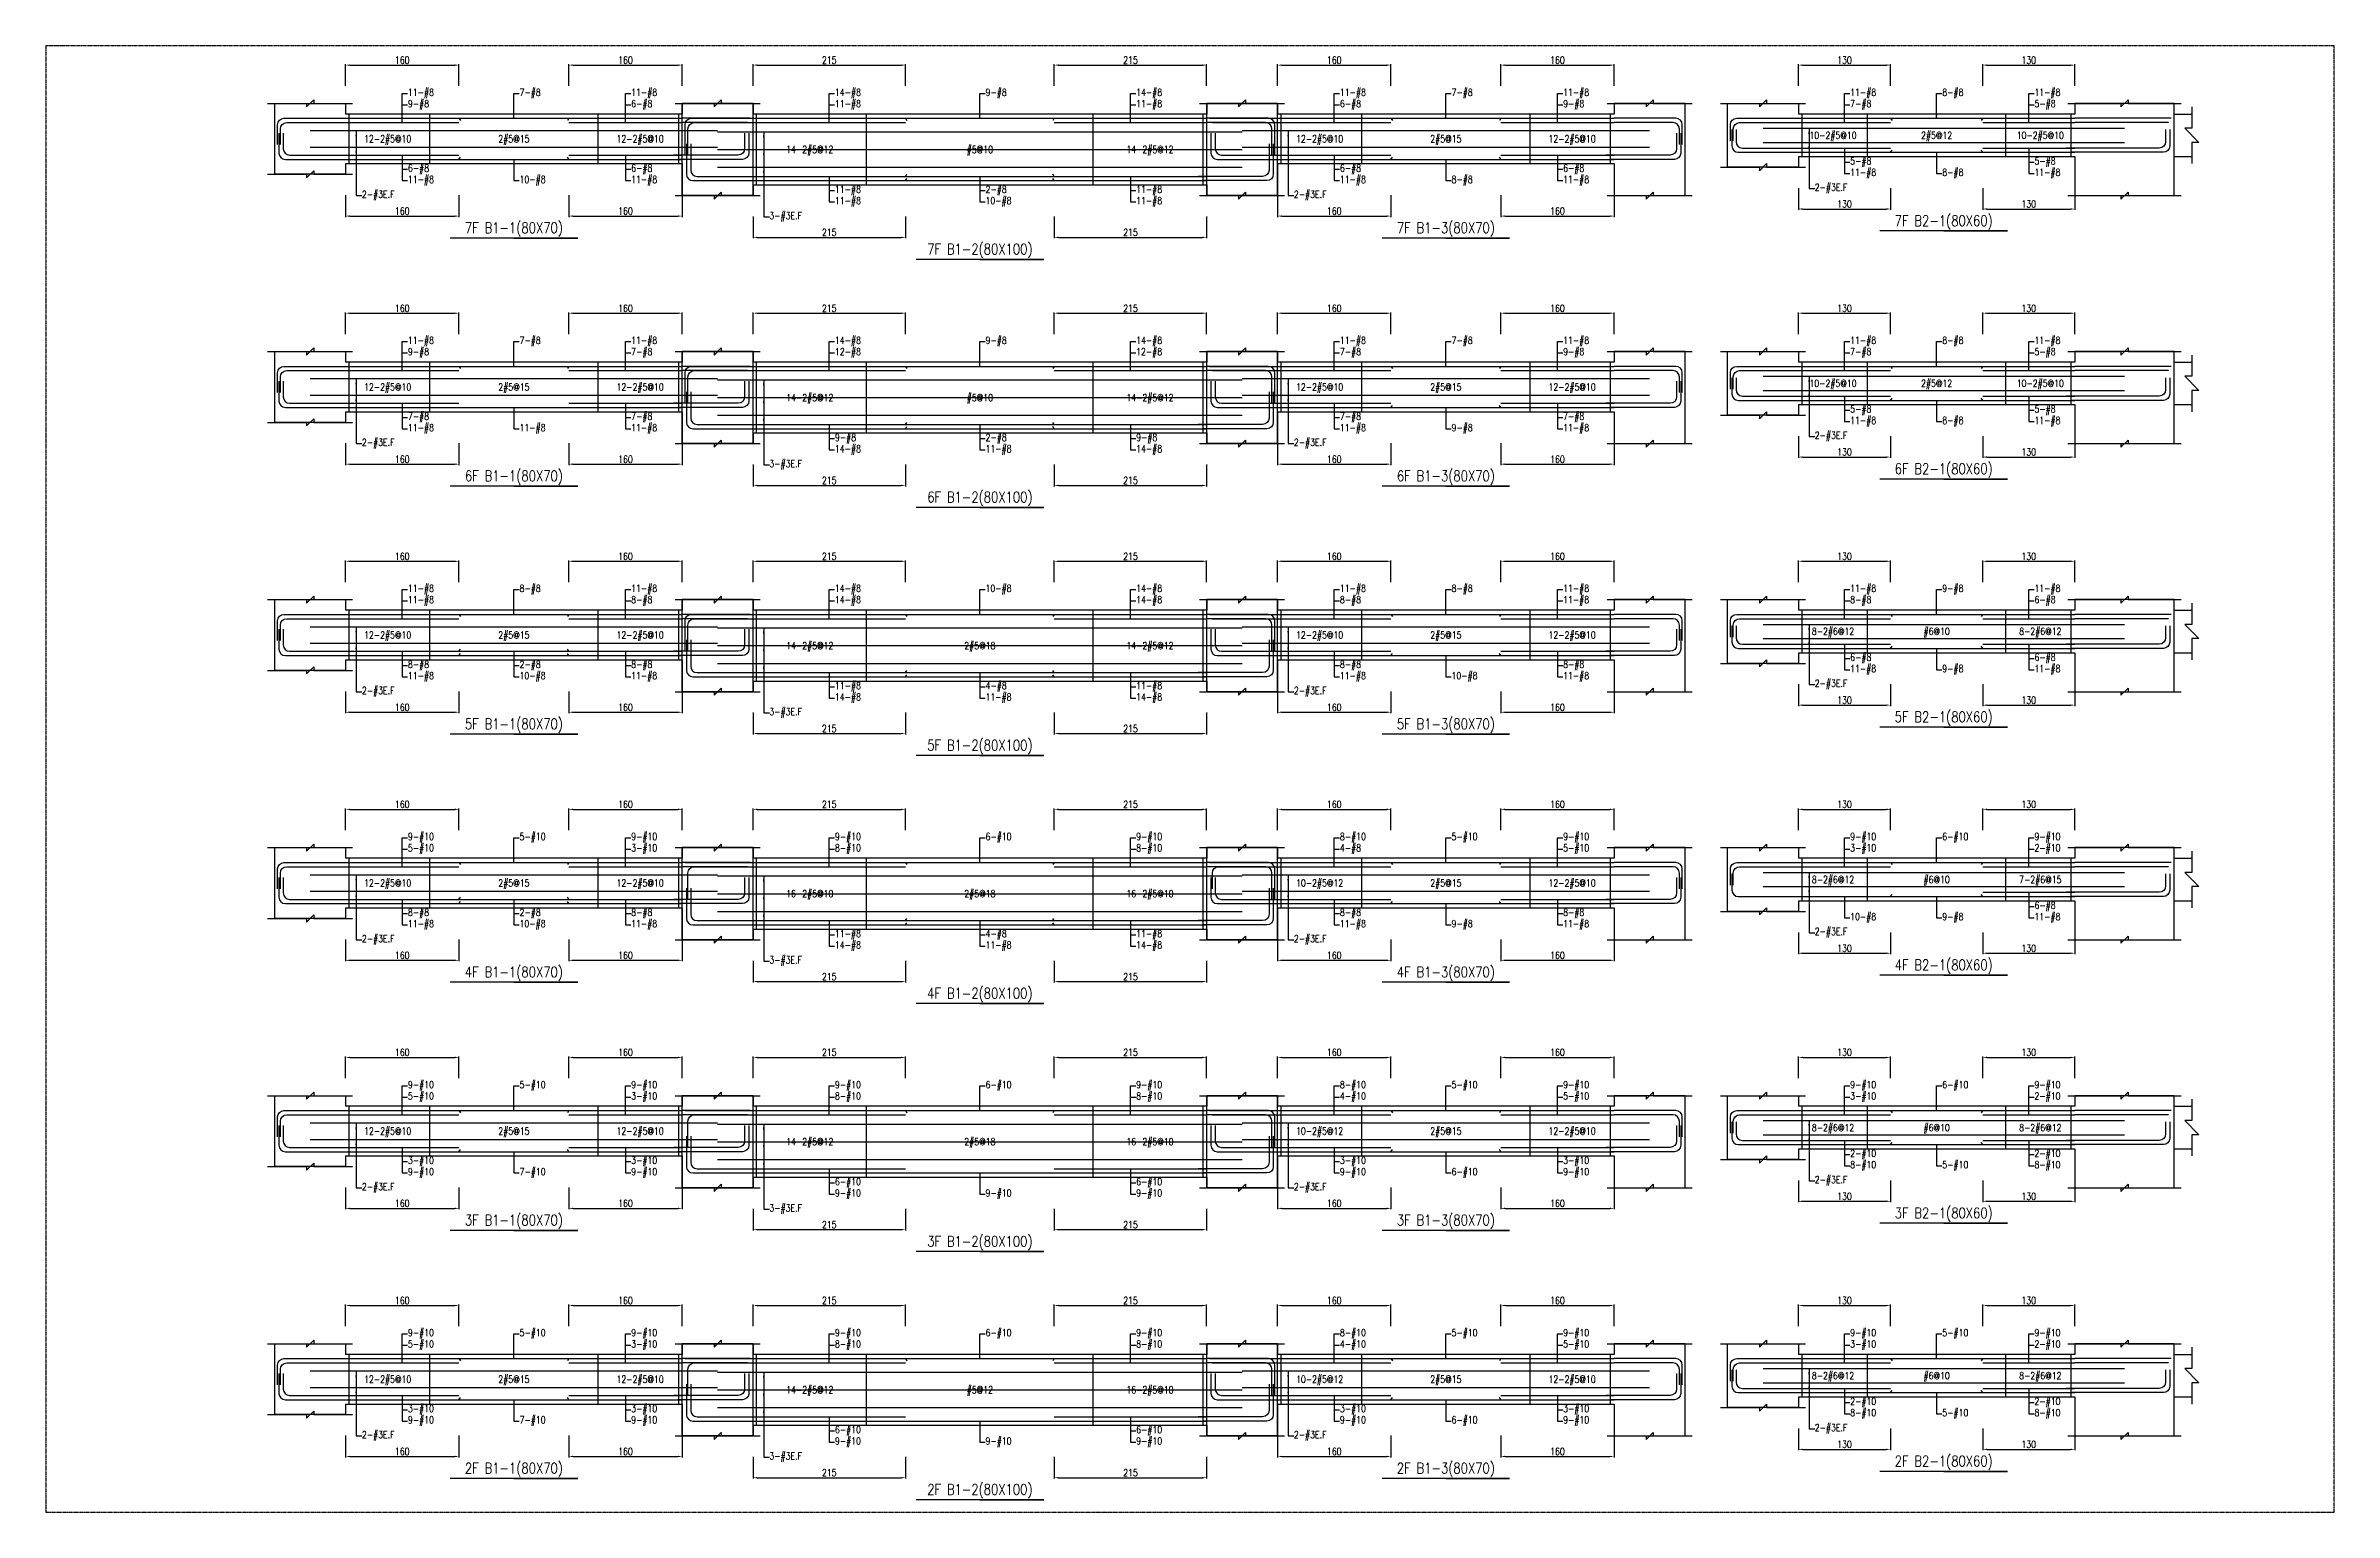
# Model space of a CAD drawing. Header units: millimetres. Extents: x 0 to 84580, y -12276 to 4373.
# Drawn here: x 35832 to 39061, y 0 to 2069 of the extents above; entities that cross this region are included whole.
import ezdxf
from ezdxf.enums import TextEntityAlignment as Align

# ---------------------------------------------------------------- set-up
doc = ezdxf.new("R2010")
doc.units = ezdxf.units.MM
doc.header["$MEASUREMENT"] = 0
doc.linetypes.add('CENTER', pattern=[2, 1.25, -0.25, 0.25, -0.25])
for name, color, linetype in [('S-DIM', 2, 'Continuous'), ('S-GRID', 1, 'CENTER'), ('S-LEADER', 2, 'Continuous'), ('S-RC', 130, 'Continuous'), ('S-REINF', 6, 'Continuous'), ('S-TEXT', 2, 'Continuous')]:
    doc.layers.add(name, color=color, linetype=linetype)
doc.styles.add('CS4', font='romans.shx', dxfattribs={"width": 0.8, "bigfont": 'lsp.shx'})
doc.styles.get("Standard").update_dxf_attribs({"font": 'arial.ttf'})
doc.dimstyles.new('ISO-25', dxfattribs={"dimtxt": 2.5, "dimasz": 2.5, "dimexe": 1.25, "dimexo": 0.625, "dimtad": 1, "dimtxsty": 'Standard', "dimcen": 2.5, "dimadec": 0, "dimazin": 0, "dimtfac": 1, "dimtmove": 0, "dimatfit": 3, "dimfxl": 0, "dimarcsym": 0})

msp = doc.modelspace()

# ---------------------------------------------------------------- texts
at = {"layer": 'S-LEADER', "char_height": 10, "attachment_point": 4, "style": 'CS4'}
for s, insert in [('11-#8', (36343.028, 2001.688)), ('7-#8', (36500.528, 2001.688)), ('11-#8', (36658.028, 2001.688)), ('14-#8', (36945.528, 2001.688)), ('9-#8', (37158.028, 2001.688)), ('14-#8', (37370.528, 2001.688)), ('11-#8', (37658.028, 2001.688)), ('7-#8', (37815.528, 2001.688)), ('11-#8', (37973.028, 2001.688)), ('11-#8', (38378.028, 2001.688)), ('8-#8', (38508.028, 2001.688)), ('11-#8', (38638.028, 2001.688)), ('9-#8', (36343.028, 1985.688)), ('6-#8', (36658.028, 1985.688)), ('11-#8', (36945.528, 1985.688)), ('11-#8', (37370.528, 1985.688)), ('6-#8', (37658.028, 1985.688)), ('9-#8', (37973.028, 1985.688)), ('7-#8', (38378.028, 1985.688)), ('5-#8', (38638.028, 1985.688)), ('5-#8', (38378.028, 1904.688)), ('5-#8', (38638.028, 1904.688)), ('6-#8', (36343.028, 1894.688)), ('11-#8', (36343.028, 1878.688)), ('10-#8', (36500.528, 1878.688)), ('6-#8', (36658.028, 1894.688)), ('11-#8', (36658.028, 1878.688)), ('11-#8', (36945.528, 1864.688)), ('2-#8', (37158.028, 1864.688)), ('11-#8', (37370.528, 1864.688)), ('6-#8', (37658.028, 1894.688)), ('11-#8', (37658.028, 1878.688)), ('8-#8', (37815.528, 1878.688)), ('6-#8', (37973.028, 1894.688)), ('11-#8', (37973.028, 1878.688)), ('11-#8', (38378.028, 1888.688)), ('8-#8', (38508.028, 1888.688)), ('11-#8', (38638.028, 1888.688)), ('11-#8', (36945.528, 1848.688)), ('10-#8', (37158.028, 1848.688)), ('11-#8', (37370.528, 1848.688)), ('11-#8', (36343.028, 1651.688)), ('7-#8', (36500.528, 1651.688)), ('11-#8', (36658.028, 1651.688)), ('14-#8', (36945.528, 1651.688)), ('9-#8', (37158.028, 1651.688)), ('14-#8', (37370.528, 1651.688)), ('11-#8', (37658.028, 1651.688)), ('7-#8', (37815.528, 1651.688)), ('11-#8', (37973.028, 1651.688)), ('11-#8', (38378.028, 1651.688)), ('8-#8', (38508.028, 1651.688)), ('11-#8', (38638.028, 1651.688)), ('9-#8', (36343.028, 1635.688)), ('7-#8', (36658.028, 1635.688)), ('12-#8', (36945.528, 1635.688)), ('12-#8', (37370.528, 1635.688)), ('7-#8', (37658.028, 1635.688)), ('9-#8', (37973.028, 1635.688)), ('7-#8', (38378.028, 1635.688)), ('5-#8', (38638.028, 1635.688)), ('7-#8', (36343.028, 1544.688)), ('7-#8', (36658.028, 1544.688)), ('7-#8', (37658.028, 1544.688)), ('7-#8', (37973.028, 1544.688)), ('5-#8', (38378.028, 1554.688)), ('5-#8', (38638.028, 1554.688)), ('11-#8', (36343.028, 1528.688)), ('11-#8', (36500.528, 1528.688)), ('11-#8', (36658.028, 1528.688)), ('9-#8', (36945.528, 1514.688)), ('2-#8', (37158.028, 1514.688)), ('9-#8', (37370.528, 1514.688)), ('11-#8', (37658.028, 1528.688)), ('9-#8', (37815.528, 1528.688)), ('11-#8', (37973.028, 1528.688)), ('11-#8', (38378.028, 1538.688)), ('8-#8', (38508.028, 1538.688)), ('11-#8', (38638.028, 1538.688)), ('14-#8', (36945.528, 1498.688)), ('11-#8', (37158.028, 1498.688)), ('14-#8', (37370.528, 1498.688)), ('11-#8', (36343.028, 1301.688)), ('11-#8', (36343.028, 1285.688)), ('8-#8', (36500.528, 1301.688)), ('8-#8', (36658.028, 1285.688)), ('11-#8', (36658.028, 1301.688)), ('14-#8', (36945.528, 1301.688)), ('14-#8', (36945.528, 1285.688)), ('10-#8', (37158.028, 1301.688)), ('14-#8', (37370.528, 1301.688)), ('14-#8', (37370.528, 1285.688)), ('8-#8', (37658.028, 1285.688)), ('11-#8', (37658.028, 1301.688)), ('8-#8', (37815.528, 1301.688)), ('11-#8', (37973.028, 1301.688)), ('11-#8', (37973.028, 1285.688)), ('8-#8', (38378.028, 1285.688)), ('11-#8', (38378.028, 1301.688)), ('9-#8', (38508.028, 1301.688)), ('6-#8', (38638.028, 1285.688)), ('11-#8', (38638.028, 1301.688)), ('8-#8', (36343.028, 1194.688)), ('2-#8', (36500.528, 1194.688)), ('8-#8', (36658.028, 1194.688)), ('8-#8', (37658.028, 1194.688)), ('8-#8', (37973.028, 1194.688)), ('6-#8', (38378.028, 1204.688)), ('11-#8', (38378.028, 1188.688)), ('9-#8', (38508.028, 1188.688)), ('6-#8', (38638.028, 1204.688)), ('11-#8', (38638.028, 1188.688)), ('11-#8', (36343.028, 1178.688)), ('10-#8', (36500.528, 1178.688)), ('11-#8', (36658.028, 1178.688)), ('11-#8', (36945.528, 1164.688)), ('4-#8', (37158.028, 1164.688)), ('11-#8', (37370.528, 1164.688)), ('11-#8', (37658.028, 1178.688)), ('10-#8', (37815.528, 1178.688)), ('11-#8', (37973.028, 1178.688)), ('14-#8', (36945.528, 1148.688)), ('11-#8', (37158.028, 1148.688)), ('14-#8', (37370.528, 1148.688)), ('9-#10', (36343.028, 951.688)), ('5-#10', (36343.028, 935.688)), ('5-#10', (36500.528, 951.688)), ('9-#10', (36658.028, 951.688)), ('3-#10', (36658.028, 935.688)), ('9-#10', (36945.528, 951.688)), ('8-#10', (36945.528, 935.688)), ('6-#10', (37158.028, 951.688)), ('9-#10', (37370.528, 951.688)), ('8-#10', (37370.528, 935.688)), ('8-#10', (37658.028, 951.688)), ('4-#8', (37658.028, 935.688)), ('5-#10', (37815.528, 951.688)), ('9-#10', (37973.028, 951.688)), ('5-#10', (37973.028, 935.688)), ('9-#10', (38378.028, 951.688)), ('3-#10', (38378.028, 935.688)), ('6-#10', (38508.028, 951.688)), ('9-#10', (38638.028, 951.688)), ('2-#10', (38638.028, 935.688)), ('8-#8', (36343.028, 844.688)), ('2-#8', (36500.528, 844.688)), ('8-#8', (36658.028, 844.688)), ('8-#8', (37658.028, 844.688)), ('8-#8', (37973.028, 844.688)), ('10-#8', (38378.028, 838.688)), ('9-#8', (38508.028, 838.688)), ('6-#8', (38638.028, 854.688)), ('11-#8', (38638.028, 838.688)), ('11-#8', (36343.028, 828.688)), ('10-#8', (36500.528, 828.688)), ('11-#8', (36658.028, 828.688)), ('11-#8', (36945.528, 814.688)), ('14-#8', (36945.528, 798.688)), ('4-#8', (37158.028, 814.688)), ('11-#8', (37158.028, 798.688)), ('11-#8', (37370.528, 814.688)), ('14-#8', (37370.528, 798.688)), ('11-#8', (37658.028, 828.688)), ('9-#8', (37815.528, 828.688)), ('11-#8', (37973.028, 828.688)), ('9-#10', (36343.028, 601.688)), ('5-#10', (36343.028, 585.688)), ('5-#10', (36500.528, 601.688)), ('9-#10', (36658.028, 601.688)), ('3-#10', (36658.028, 585.688)), ('9-#10', (36945.528, 601.688)), ('8-#10', (36945.528, 585.688)), ('6-#10', (37158.028, 601.688)), ('9-#10', (37370.528, 601.688)), ('8-#10', (37370.528, 585.688)), ('8-#10', (37658.028, 601.688)), ('4-#10', (37658.028, 585.688)), ('5-#10', (37815.528, 601.688)), ('9-#10', (37973.028, 601.688)), ('5-#10', (37973.028, 585.688)), ('9-#10', (38378.028, 601.688)), ('3-#10', (38378.028, 585.688)), ('6-#10', (38508.028, 601.688)), ('9-#10', (38638.028, 601.688)), ('2-#10', (38638.028, 585.688)), ('3-#10', (36343.028, 494.688)), ('9-#10', (36343.028, 478.688)), ('7-#10', (36500.528, 478.688)), ('3-#10', (36658.028, 494.688)), ('9-#10', (36658.028, 478.688)), ('3-#10', (37658.028, 494.688)), ('9-#10', (37658.028, 478.688)), ('6-#10', (37815.528, 478.688)), ('3-#10', (37973.028, 494.688)), ('9-#10', (37973.028, 478.688)), ('2-#10', (38378.028, 504.688)), ('8-#10', (38378.028, 488.688)), ('5-#10', (38508.028, 488.688)), ('2-#10', (38638.028, 504.688)), ('8-#10', (38638.028, 488.688)), ('9-#10', (36945.528, 448.688)), ('6-#10', (36945.528, 464.688)), ('9-#10', (37158.028, 448.688)), ('9-#10', (37370.528, 448.688)), ('6-#10', (37370.528, 464.688)), ('9-#10', (36343.028, 251.688)), ('5-#10', (36500.528, 251.688)), ('9-#10', (36658.028, 251.688)), ('9-#10', (36945.528, 251.688)), ('6-#10', (37158.028, 251.688)), ('9-#10', (37370.528, 251.688)), ('8-#10', (37658.028, 251.688)), ('5-#10', (37815.528, 251.688)), ('9-#10', (37973.028, 251.688)), ('9-#10', (38378.028, 251.688)), ('5-#10', (38508.028, 251.688)), ('9-#10', (38638.028, 251.688)), ('5-#10', (36343.028, 235.688)), ('3-#10', (36658.028, 235.688)), ('8-#10', (36945.528, 235.688)), ('8-#10', (37370.528, 235.688)), ('4-#10', (37658.028, 235.688)), ('5-#10', (37973.028, 235.688)), ('3-#10', (38378.028, 235.688)), ('2-#10', (38638.028, 235.688)), ('2-#10', (38378.028, 154.688)), ('2-#10', (38638.028, 154.688)), ('3-#10', (36343.028, 144.688)), ('9-#10', (36343.028, 128.688)), ('7-#10', (36500.528, 128.688)), ('3-#10', (36658.028, 144.688)), ('9-#10', (36658.028, 128.688)), ('3-#10', (37658.028, 144.688)), ('9-#10', (37658.028, 128.688)), ('6-#10', (37815.528, 128.688)), ('3-#10', (37973.028, 144.688)), ('9-#10', (37973.028, 128.688)), ('8-#10', (38378.028, 138.688)), ('5-#10', (38508.028, 138.688)), ('8-#10', (38638.028, 138.688)), ('9-#10', (36945.528, 98.688)), ('6-#10', (36945.528, 114.688)), ('9-#10', (37158.028, 98.688)), ('9-#10', (37370.528, 98.688)), ('6-#10', (37370.528, 114.688))]:
    msp.add_mtext(s, dxfattribs=dict(at, insert=insert))
at = {"layer": 'S-LEADER', "color": 3, "char_height": 10, "attachment_point": 4, "style": 'CS4'}
for s, insert in [('2-#3E.F', (38328.028, 1867.688)), ('2-#3E.F', (36278.028, 1857.688)), ('2-#3E.F', (37593.028, 1857.688)), ('3-#3E.F', (36853.028, 1827.688)), ('2-#3E.F', (38328.028, 1517.688)), ('2-#3E.F', (36278.028, 1507.688)), ('3-#3E.F', (36853.028, 1477.688)), ('2-#3E.F', (37593.028, 1507.688)), ('2-#3E.F', (36278.028, 1157.688)), ('2-#3E.F', (37593.028, 1157.688)), ('2-#3E.F', (38328.028, 1167.688)), ('3-#3E.F', (36853.028, 1127.688)), ('2-#3E.F', (36278.028, 807.688)), ('2-#3E.F', (37593.028, 807.688)), ('2-#3E.F', (38328.028, 817.688)), ('3-#3E.F', (36853.028, 777.688)), ('2-#3E.F', (36278.028, 457.688)), ('2-#3E.F', (37593.028, 457.688)), ('2-#3E.F', (38328.028, 467.688)), ('3-#3E.F', (36853.028, 427.688)), ('2-#3E.F', (36278.028, 107.688)), ('2-#3E.F', (37593.028, 107.688)), ('2-#3E.F', (38328.028, 117.688)), ('3-#3E.F', (36853.028, 77.688))]:
    msp.add_mtext(s, dxfattribs=dict(at, insert=insert))
at = {"layer": 'S-RC', "style": 'CS4', "width": 0.8}
for s, p in [('7F B1-1(80X70)', (36492.528, 1804.688)), ('7F B1-3(80X70)', (37807.528, 1804.688)), ('7F B2-1(80X60)', (38510.028, 1814.688)), ('7F B1-2(80X100)', (37150.028, 1774.688)), ('6F B1-1(80X70)', (36492.528, 1454.688)), ('6F B1-3(80X70)', (37807.528, 1454.688)), ('6F B2-1(80X60)', (38510.028, 1464.688)), ('6F B1-2(80X100)', (37150.028, 1424.688)), ('5F B2-1(80X60)', (38510.028, 1114.688)), ('5F B1-1(80X70)', (36492.528, 1104.688)), ('5F B1-3(80X70)', (37807.528, 1104.688)), ('5F B1-2(80X100)', (37150.028, 1074.688)), ('4F B2-1(80X60)', (38510.028, 764.688)), ('4F B1-1(80X70)', (36492.528, 754.688)), ('4F B1-3(80X70)', (37807.528, 754.688)), ('4F B1-2(80X100)', (37150.028, 724.688)), ('3F B1-1(80X70)', (36492.528, 404.688)), ('3F B1-3(80X70)', (37807.528, 404.688)), ('3F B2-1(80X60)', (38510.028, 414.688)), ('3F B1-2(80X100)', (37150.028, 374.688)), ('2F B1-1(80X70)', (36492.528, 54.688)), ('2F B1-3(80X70)', (37807.528, 54.688)), ('2F B2-1(80X60)', (38510.028, 64.688)), ('2F B1-2(80X100)', (37150.028, 24.688))]:
    msp.add_text(s, height=15, dxfattribs=at).set_placement(p, align=Align.CENTER)
at = {"layer": 'S-TEXT', "color": 1, "style": 'CS4', "width": 0.8}
for s, p in [('12-2#5@10', (36314.403, 1932.688)), ('2#5@15', (36492.528, 1932.688)), ('12-2#5@10', (36670.653, 1932.688)), ('12-2#5@10', (37629.403, 1932.688)), ('2#5@15', (37807.528, 1932.688)), ('12-2#5@10', (37985.653, 1932.688)), ('10-2#5@10', (38353.778, 1937.688)), ('2#5@12', (38500.028, 1937.688)), ('10-2#5@10', (38646.278, 1937.688)), ('14-2#5@12', (36910.028, 1917.688)), ('#5@10', (37150.028, 1917.688)), ('14-2#5@12', (37390.028, 1917.688)), ('12-2#5@10', (36314.403, 1582.688)), ('2#5@15', (36492.528, 1582.688)), ('12-2#5@10', (36670.653, 1582.688)), ('12-2#5@10', (37629.403, 1582.688)), ('2#5@15', (37807.528, 1582.688)), ('12-2#5@10', (37985.653, 1582.688)), ('10-2#5@10', (38353.778, 1587.688)), ('2#5@12', (38500.028, 1587.688)), ('10-2#5@10', (38646.278, 1587.688)), ('14-2#5@12', (36910.028, 1567.688)), ('#5@10', (37150.028, 1567.688)), ('14-2#5@12', (37390.028, 1567.688)), ('12-2#5@10', (36314.403, 1232.688)), ('2#5@15', (36492.528, 1232.688)), ('12-2#5@10', (36670.653, 1232.688)), ('14-2#5@12', (36910.028, 1217.688)), ('2#5@18', (37150.028, 1217.688)), ('14-2#5@12', (37390.028, 1217.688)), ('12-2#5@10', (37629.403, 1232.688)), ('2#5@15', (37807.528, 1232.688)), ('12-2#5@10', (37985.653, 1232.688)), ('8-2#6@12', (38353.778, 1237.688)), ('#6@10', (38500.028, 1237.688)), ('8-2#6@12', (38646.278, 1237.688)), ('12-2#5@10', (36314.403, 882.688)), ('2#5@15', (36492.528, 882.688)), ('12-2#5@10', (36670.653, 882.688)), ('16-2#5@10', (36910.028, 867.688)), ('2#5@18', (37150.028, 867.688)), ('16-2#5@10', (37390.028, 867.688)), ('10-2#5@12', (37629.403, 882.688)), ('2#5@15', (37807.528, 882.688)), ('12-2#5@10', (37985.653, 882.688)), ('8-2#6@12', (38353.778, 887.688)), ('#6@10', (38500.028, 887.688)), ('7-2#6@15', (38646.278, 887.688)), ('8-2#6@12', (38353.778, 537.688)), ('#6@10', (38500.028, 537.688)), ('8-2#6@12', (38646.278, 537.688)), ('12-2#5@10', (36314.403, 532.688)), ('2#5@15', (36492.528, 532.688)), ('12-2#5@10', (36670.653, 532.688)), ('14-2#5@12', (36910.028, 517.688)), ('2#5@18', (37150.028, 517.688)), ('16-2#5@10', (37390.028, 517.688)), ('10-2#5@12', (37629.403, 532.688)), ('2#5@15', (37807.528, 532.688)), ('12-2#5@10', (37985.653, 532.688)), ('12-2#5@10', (36314.403, 182.688)), ('2#5@15', (36492.528, 182.688)), ('12-2#5@10', (36670.653, 182.688)), ('10-2#5@12', (37629.403, 182.688)), ('2#5@15', (37807.528, 182.688)), ('12-2#5@10', (37985.653, 182.688)), ('8-2#6@12', (38353.778, 187.688)), ('#6@10', (38500.028, 187.688)), ('8-2#6@12', (38646.278, 187.688)), ('14-2#5@12', (36910.028, 167.688)), ('#5@12', (37150.028, 167.688)), ('16-2#5@10', (37390.028, 167.688))]:
    msp.add_text(s, height=10, dxfattribs=at).set_placement(p, align=Align.CENTER)

# ---------------------------------------------------------------- blocks, each defined once
blk = doc.blocks.new('*D377')
at = {"layer": 'DEFPOINTS', "color": 0, "transparency": 16777216}
for p in [(36415, 291.7), (36255, 261.7), (36415, 261.7)]:
    blk.add_point(p, dxfattribs=at)
at = {"layer": 'S-DIM', "color": 0, "lineweight": -2, "transparency": 16777216}
for p, q in [((36255, 262.3), (36255, 292.9)), ((36261, 291.7), (36409, 291.7)), ((36415, 262.3), (36415, 292.9))]:
    blk.add_line(p, q, dxfattribs=at)
at = {"layer": 'S-DIM', "color": 0, "transparency": 16777216}
for points in [[(36261, 292.7), (36261, 290.7), (36255, 291.7)], [(36409, 292.7), (36409, 290.7), (36415, 291.7)]]:
    blk.add_solid(points, dxfattribs=at)
at = {"layer": 'S-DIM', "color": 0, "transparency": 16777216, "insert": (36335, 298.7), "char_height": 10, "attachment_point": 5, "style": 'CS4'}
blk.add_mtext('160', dxfattribs=at)
blk = doc.blocks.new('*D378')
at = {"layer": 'DEFPOINTS', "color": 0, "transparency": 16777216}
for p in [(36730, 291.7), (36570, 261.7), (36730, 261.7)]:
    blk.add_point(p, dxfattribs=at)
at = {"layer": 'S-DIM', "color": 0, "lineweight": -2, "transparency": 16777216}
for p, q in [((36570, 262.3), (36570, 292.9)), ((36576, 291.7), (36724, 291.7)), ((36730, 262.3), (36730, 292.9))]:
    blk.add_line(p, q, dxfattribs=at)
at = {"layer": 'S-DIM', "color": 0, "transparency": 16777216}
for points in [[(36576, 292.7), (36576, 290.7), (36570, 291.7)], [(36724, 292.7), (36724, 290.7), (36730, 291.7)]]:
    blk.add_solid(points, dxfattribs=at)
at = {"layer": 'S-DIM', "color": 0, "transparency": 16777216, "insert": (36650, 298.7), "char_height": 10, "attachment_point": 5, "style": 'CS4'}
blk.add_mtext('160', dxfattribs=at)
blk = doc.blocks.new('*D379')
at = {"layer": 'DEFPOINTS', "color": 0, "transparency": 16777216}
for p in [(36255, 108.7), (36415, 108.7), (36415, 78.7)]:
    blk.add_point(p, dxfattribs=at)
at = {"layer": 'S-DIM', "color": 0, "lineweight": -2, "transparency": 16777216}
for p, q in [((36255, 108.1), (36255, 77.4)), ((36415, 108.1), (36415, 77.4)), ((36261, 78.7), (36409, 78.7))]:
    blk.add_line(p, q, dxfattribs=at)
at = {"layer": 'S-DIM', "color": 0, "transparency": 16777216}
for points in [[(36261, 79.7), (36261, 77.7), (36255, 78.7)], [(36409, 79.7), (36409, 77.7), (36415, 78.7)]]:
    blk.add_solid(points, dxfattribs=at)
at = {"layer": 'S-DIM', "color": 0, "transparency": 16777216, "insert": (36335, 85.7), "char_height": 10, "attachment_point": 5, "style": 'CS4'}
blk.add_mtext('160', dxfattribs=at)
blk = doc.blocks.new('*D380')
at = {"layer": 'DEFPOINTS', "color": 0, "transparency": 16777216}
for p in [(36570, 108.7), (36730, 108.7), (36730, 78.7)]:
    blk.add_point(p, dxfattribs=at)
at = {"layer": 'S-DIM', "color": 0, "lineweight": -2, "transparency": 16777216}
for p, q in [((36570, 108.1), (36570, 77.4)), ((36730, 108.1), (36730, 77.4)), ((36576, 78.7), (36724, 78.7))]:
    blk.add_line(p, q, dxfattribs=at)
at = {"layer": 'S-DIM', "color": 0, "transparency": 16777216}
for points in [[(36576, 79.7), (36576, 77.7), (36570, 78.7)], [(36724, 79.7), (36724, 77.7), (36730, 78.7)]]:
    blk.add_solid(points, dxfattribs=at)
at = {"layer": 'S-DIM', "color": 0, "transparency": 16777216, "insert": (36650, 85.7), "char_height": 10, "attachment_point": 5, "style": 'CS4'}
blk.add_mtext('160', dxfattribs=at)
blk = doc.blocks.new('*D381')
at = {"layer": 'DEFPOINTS', "color": 0, "transparency": 16777216}
for p in [(36415, 641.7), (36255, 611.7), (36415, 611.7)]:
    blk.add_point(p, dxfattribs=at)
at = {"layer": 'S-DIM', "color": 0, "lineweight": -2, "transparency": 16777216}
for p, q in [((36255, 612.3), (36255, 642.9)), ((36261, 641.7), (36409, 641.7)), ((36415, 612.3), (36415, 642.9))]:
    blk.add_line(p, q, dxfattribs=at)
at = {"layer": 'S-DIM', "color": 0, "transparency": 16777216}
for points in [[(36261, 642.7), (36261, 640.7), (36255, 641.7)], [(36409, 642.7), (36409, 640.7), (36415, 641.7)]]:
    blk.add_solid(points, dxfattribs=at)
at = {"layer": 'S-DIM', "color": 0, "transparency": 16777216, "insert": (36335, 648.7), "char_height": 10, "attachment_point": 5, "style": 'CS4'}
blk.add_mtext('160', dxfattribs=at)
blk = doc.blocks.new('*D382')
at = {"layer": 'DEFPOINTS', "color": 0, "transparency": 16777216}
for p in [(36730, 641.7), (36570, 611.7), (36730, 611.7)]:
    blk.add_point(p, dxfattribs=at)
at = {"layer": 'S-DIM', "color": 0, "lineweight": -2, "transparency": 16777216}
for p, q in [((36570, 612.3), (36570, 642.9)), ((36576, 641.7), (36724, 641.7)), ((36730, 612.3), (36730, 642.9))]:
    blk.add_line(p, q, dxfattribs=at)
at = {"layer": 'S-DIM', "color": 0, "transparency": 16777216}
for points in [[(36576, 642.7), (36576, 640.7), (36570, 641.7)], [(36724, 642.7), (36724, 640.7), (36730, 641.7)]]:
    blk.add_solid(points, dxfattribs=at)
at = {"layer": 'S-DIM', "color": 0, "transparency": 16777216, "insert": (36650, 648.7), "char_height": 10, "attachment_point": 5, "style": 'CS4'}
blk.add_mtext('160', dxfattribs=at)
blk = doc.blocks.new('*D383')
at = {"layer": 'DEFPOINTS', "color": 0, "transparency": 16777216}
for p in [(36255, 458.7), (36415, 458.7), (36415, 428.7)]:
    blk.add_point(p, dxfattribs=at)
at = {"layer": 'S-DIM', "color": 0, "lineweight": -2, "transparency": 16777216}
for p, q in [((36255, 458.1), (36255, 427.4)), ((36415, 458.1), (36415, 427.4)), ((36261, 428.7), (36409, 428.7))]:
    blk.add_line(p, q, dxfattribs=at)
at = {"layer": 'S-DIM', "color": 0, "transparency": 16777216}
for points in [[(36261, 429.7), (36261, 427.7), (36255, 428.7)], [(36409, 429.7), (36409, 427.7), (36415, 428.7)]]:
    blk.add_solid(points, dxfattribs=at)
at = {"layer": 'S-DIM', "color": 0, "transparency": 16777216, "insert": (36335, 435.7), "char_height": 10, "attachment_point": 5, "style": 'CS4'}
blk.add_mtext('160', dxfattribs=at)
blk = doc.blocks.new('*D384')
at = {"layer": 'DEFPOINTS', "color": 0, "transparency": 16777216}
for p in [(36570, 458.7), (36730, 458.7), (36730, 428.7)]:
    blk.add_point(p, dxfattribs=at)
at = {"layer": 'S-DIM', "color": 0, "lineweight": -2, "transparency": 16777216}
for p, q in [((36570, 458.1), (36570, 427.4)), ((36730, 458.1), (36730, 427.4)), ((36576, 428.7), (36724, 428.7))]:
    blk.add_line(p, q, dxfattribs=at)
at = {"layer": 'S-DIM', "color": 0, "transparency": 16777216}
for points in [[(36576, 429.7), (36576, 427.7), (36570, 428.7)], [(36724, 429.7), (36724, 427.7), (36730, 428.7)]]:
    blk.add_solid(points, dxfattribs=at)
at = {"layer": 'S-DIM', "color": 0, "transparency": 16777216, "insert": (36650, 435.7), "char_height": 10, "attachment_point": 5, "style": 'CS4'}
blk.add_mtext('160', dxfattribs=at)
blk = doc.blocks.new('*D385')
at = {"layer": 'DEFPOINTS', "color": 0, "transparency": 16777216}
for p in [(36415, 991.7), (36255, 961.7), (36415, 961.7)]:
    blk.add_point(p, dxfattribs=at)
at = {"layer": 'S-DIM', "color": 0, "lineweight": -2, "transparency": 16777216}
for p, q in [((36255, 962.3), (36255, 992.9)), ((36261, 991.7), (36409, 991.7)), ((36415, 962.3), (36415, 992.9))]:
    blk.add_line(p, q, dxfattribs=at)
at = {"layer": 'S-DIM', "color": 0, "transparency": 16777216}
for points in [[(36261, 992.7), (36261, 990.7), (36255, 991.7)], [(36409, 992.7), (36409, 990.7), (36415, 991.7)]]:
    blk.add_solid(points, dxfattribs=at)
at = {"layer": 'S-DIM', "color": 0, "transparency": 16777216, "insert": (36335, 998.7), "char_height": 10, "attachment_point": 5, "style": 'CS4'}
blk.add_mtext('160', dxfattribs=at)
blk = doc.blocks.new('*D386')
at = {"layer": 'DEFPOINTS', "color": 0, "transparency": 16777216}
for p in [(36730, 991.7), (36570, 961.7), (36730, 961.7)]:
    blk.add_point(p, dxfattribs=at)
at = {"layer": 'S-DIM', "color": 0, "lineweight": -2, "transparency": 16777216}
for p, q in [((36570, 962.3), (36570, 992.9)), ((36576, 991.7), (36724, 991.7)), ((36730, 962.3), (36730, 992.9))]:
    blk.add_line(p, q, dxfattribs=at)
at = {"layer": 'S-DIM', "color": 0, "transparency": 16777216}
for points in [[(36576, 992.7), (36576, 990.7), (36570, 991.7)], [(36724, 992.7), (36724, 990.7), (36730, 991.7)]]:
    blk.add_solid(points, dxfattribs=at)
at = {"layer": 'S-DIM', "color": 0, "transparency": 16777216, "insert": (36650, 998.7), "char_height": 10, "attachment_point": 5, "style": 'CS4'}
blk.add_mtext('160', dxfattribs=at)
blk = doc.blocks.new('*D343')
at = {"layer": 'DEFPOINTS', "color": 0, "transparency": 16777216}
for p in [(36255, 808.7), (36415, 808.7), (36415, 778.7)]:
    blk.add_point(p, dxfattribs=at)
at = {"layer": 'S-DIM', "color": 0, "lineweight": -2, "transparency": 16777216}
for p, q in [((36255, 808.1), (36255, 777.4)), ((36415, 808.1), (36415, 777.4)), ((36261, 778.7), (36409, 778.7))]:
    blk.add_line(p, q, dxfattribs=at)
at = {"layer": 'S-DIM', "color": 0, "transparency": 16777216}
for points in [[(36261, 779.7), (36261, 777.7), (36255, 778.7)], [(36409, 779.7), (36409, 777.7), (36415, 778.7)]]:
    blk.add_solid(points, dxfattribs=at)
at = {"layer": 'S-DIM', "color": 0, "transparency": 16777216, "insert": (36335, 785.7), "char_height": 10, "attachment_point": 5, "style": 'CS4'}
blk.add_mtext('160', dxfattribs=at)
blk = doc.blocks.new('*D344')
at = {"layer": 'DEFPOINTS', "color": 0, "transparency": 16777216}
for p in [(36570, 808.7), (36730, 808.7), (36730, 778.7)]:
    blk.add_point(p, dxfattribs=at)
at = {"layer": 'S-DIM', "color": 0, "lineweight": -2, "transparency": 16777216}
for p, q in [((36570, 808.1), (36570, 777.4)), ((36730, 808.1), (36730, 777.4)), ((36576, 778.7), (36724, 778.7))]:
    blk.add_line(p, q, dxfattribs=at)
at = {"layer": 'S-DIM', "color": 0, "transparency": 16777216}
for points in [[(36576, 779.7), (36576, 777.7), (36570, 778.7)], [(36724, 779.7), (36724, 777.7), (36730, 778.7)]]:
    blk.add_solid(points, dxfattribs=at)
at = {"layer": 'S-DIM', "color": 0, "transparency": 16777216, "insert": (36650, 785.7), "char_height": 10, "attachment_point": 5, "style": 'CS4'}
blk.add_mtext('160', dxfattribs=at)
blk = doc.blocks.new('*D345')
at = {"layer": 'DEFPOINTS', "color": 0, "transparency": 16777216}
for p in [(36415, 1341.7), (36255, 1311.7), (36415, 1311.7)]:
    blk.add_point(p, dxfattribs=at)
at = {"layer": 'S-DIM', "color": 0, "lineweight": -2, "transparency": 16777216}
for p, q in [((36255, 1312.3), (36255, 1342.9)), ((36261, 1341.7), (36409, 1341.7)), ((36415, 1312.3), (36415, 1342.9))]:
    blk.add_line(p, q, dxfattribs=at)
at = {"layer": 'S-DIM', "color": 0, "transparency": 16777216}
for points in [[(36261, 1342.7), (36261, 1340.7), (36255, 1341.7)], [(36409, 1342.7), (36409, 1340.7), (36415, 1341.7)]]:
    blk.add_solid(points, dxfattribs=at)
at = {"layer": 'S-DIM', "color": 0, "transparency": 16777216, "insert": (36335, 1348.7), "char_height": 10, "attachment_point": 5, "style": 'CS4'}
blk.add_mtext('160', dxfattribs=at)
blk = doc.blocks.new('*D346')
at = {"layer": 'DEFPOINTS', "color": 0, "transparency": 16777216}
for p in [(36730, 1341.7), (36570, 1311.7), (36730, 1311.7)]:
    blk.add_point(p, dxfattribs=at)
at = {"layer": 'S-DIM', "color": 0, "lineweight": -2, "transparency": 16777216}
for p, q in [((36570, 1312.3), (36570, 1342.9)), ((36576, 1341.7), (36724, 1341.7)), ((36730, 1312.3), (36730, 1342.9))]:
    blk.add_line(p, q, dxfattribs=at)
at = {"layer": 'S-DIM', "color": 0, "transparency": 16777216}
for points in [[(36576, 1342.7), (36576, 1340.7), (36570, 1341.7)], [(36724, 1342.7), (36724, 1340.7), (36730, 1341.7)]]:
    blk.add_solid(points, dxfattribs=at)
at = {"layer": 'S-DIM', "color": 0, "transparency": 16777216, "insert": (36650, 1348.7), "char_height": 10, "attachment_point": 5, "style": 'CS4'}
blk.add_mtext('160', dxfattribs=at)
blk = doc.blocks.new('*D347')
at = {"layer": 'DEFPOINTS', "color": 0, "transparency": 16777216}
for p in [(36255, 1158.7), (36415, 1158.7), (36415, 1128.7)]:
    blk.add_point(p, dxfattribs=at)
at = {"layer": 'S-DIM', "color": 0, "lineweight": -2, "transparency": 16777216}
for p, q in [((36255, 1158.1), (36255, 1127.4)), ((36415, 1158.1), (36415, 1127.4)), ((36261, 1128.7), (36409, 1128.7))]:
    blk.add_line(p, q, dxfattribs=at)
at = {"layer": 'S-DIM', "color": 0, "transparency": 16777216}
for points in [[(36261, 1129.7), (36261, 1127.7), (36255, 1128.7)], [(36409, 1129.7), (36409, 1127.7), (36415, 1128.7)]]:
    blk.add_solid(points, dxfattribs=at)
at = {"layer": 'S-DIM', "color": 0, "transparency": 16777216, "insert": (36335, 1135.7), "char_height": 10, "attachment_point": 5, "style": 'CS4'}
blk.add_mtext('160', dxfattribs=at)
blk = doc.blocks.new('*D348')
at = {"layer": 'DEFPOINTS', "color": 0, "transparency": 16777216}
for p in [(36570, 1158.7), (36730, 1158.7), (36730, 1128.7)]:
    blk.add_point(p, dxfattribs=at)
at = {"layer": 'S-DIM', "color": 0, "lineweight": -2, "transparency": 16777216}
for p, q in [((36570, 1158.1), (36570, 1127.4)), ((36730, 1158.1), (36730, 1127.4)), ((36576, 1128.7), (36724, 1128.7))]:
    blk.add_line(p, q, dxfattribs=at)
at = {"layer": 'S-DIM', "color": 0, "transparency": 16777216}
for points in [[(36576, 1129.7), (36576, 1127.7), (36570, 1128.7)], [(36724, 1129.7), (36724, 1127.7), (36730, 1128.7)]]:
    blk.add_solid(points, dxfattribs=at)
at = {"layer": 'S-DIM', "color": 0, "transparency": 16777216, "insert": (36650, 1135.7), "char_height": 10, "attachment_point": 5, "style": 'CS4'}
blk.add_mtext('160', dxfattribs=at)
blk = doc.blocks.new('*D349')
at = {"layer": 'DEFPOINTS', "color": 0, "transparency": 16777216}
for p in [(36415, 1691.7), (36255, 1661.7), (36415, 1661.7)]:
    blk.add_point(p, dxfattribs=at)
at = {"layer": 'S-DIM', "color": 0, "lineweight": -2, "transparency": 16777216}
for p, q in [((36255, 1662.3), (36255, 1692.9)), ((36261, 1691.7), (36409, 1691.7)), ((36415, 1662.3), (36415, 1692.9))]:
    blk.add_line(p, q, dxfattribs=at)
at = {"layer": 'S-DIM', "color": 0, "transparency": 16777216}
for points in [[(36261, 1692.7), (36261, 1690.7), (36255, 1691.7)], [(36409, 1692.7), (36409, 1690.7), (36415, 1691.7)]]:
    blk.add_solid(points, dxfattribs=at)
at = {"layer": 'S-DIM', "color": 0, "transparency": 16777216, "insert": (36335, 1698.7), "char_height": 10, "attachment_point": 5, "style": 'CS4'}
blk.add_mtext('160', dxfattribs=at)
blk = doc.blocks.new('*D350')
at = {"layer": 'DEFPOINTS', "color": 0, "transparency": 16777216}
for p in [(36730, 1691.7), (36570, 1661.7), (36730, 1661.7)]:
    blk.add_point(p, dxfattribs=at)
at = {"layer": 'S-DIM', "color": 0, "lineweight": -2, "transparency": 16777216}
for p, q in [((36570, 1662.3), (36570, 1692.9)), ((36576, 1691.7), (36724, 1691.7)), ((36730, 1662.3), (36730, 1692.9))]:
    blk.add_line(p, q, dxfattribs=at)
at = {"layer": 'S-DIM', "color": 0, "transparency": 16777216}
for points in [[(36576, 1692.7), (36576, 1690.7), (36570, 1691.7)], [(36724, 1692.7), (36724, 1690.7), (36730, 1691.7)]]:
    blk.add_solid(points, dxfattribs=at)
at = {"layer": 'S-DIM', "color": 0, "transparency": 16777216, "insert": (36650, 1698.7), "char_height": 10, "attachment_point": 5, "style": 'CS4'}
blk.add_mtext('160', dxfattribs=at)
blk = doc.blocks.new('*D351')
at = {"layer": 'DEFPOINTS', "color": 0, "transparency": 16777216}
for p in [(36255, 1508.7), (36415, 1508.7), (36415, 1478.7)]:
    blk.add_point(p, dxfattribs=at)
at = {"layer": 'S-DIM', "color": 0, "lineweight": -2, "transparency": 16777216}
for p, q in [((36255, 1508.1), (36255, 1477.4)), ((36415, 1508.1), (36415, 1477.4)), ((36261, 1478.7), (36409, 1478.7))]:
    blk.add_line(p, q, dxfattribs=at)
at = {"layer": 'S-DIM', "color": 0, "transparency": 16777216}
for points in [[(36261, 1479.7), (36261, 1477.7), (36255, 1478.7)], [(36409, 1479.7), (36409, 1477.7), (36415, 1478.7)]]:
    blk.add_solid(points, dxfattribs=at)
at = {"layer": 'S-DIM', "color": 0, "transparency": 16777216, "insert": (36335, 1485.7), "char_height": 10, "attachment_point": 5, "style": 'CS4'}
blk.add_mtext('160', dxfattribs=at)
blk = doc.blocks.new('*D352')
at = {"layer": 'DEFPOINTS', "color": 0, "transparency": 16777216}
for p in [(36570, 1508.7), (36730, 1508.7), (36730, 1478.7)]:
    blk.add_point(p, dxfattribs=at)
at = {"layer": 'S-DIM', "color": 0, "lineweight": -2, "transparency": 16777216}
for p, q in [((36570, 1508.1), (36570, 1477.4)), ((36730, 1508.1), (36730, 1477.4)), ((36576, 1478.7), (36724, 1478.7))]:
    blk.add_line(p, q, dxfattribs=at)
at = {"layer": 'S-DIM', "color": 0, "transparency": 16777216}
for points in [[(36576, 1479.7), (36576, 1477.7), (36570, 1478.7)], [(36724, 1479.7), (36724, 1477.7), (36730, 1478.7)]]:
    blk.add_solid(points, dxfattribs=at)
at = {"layer": 'S-DIM', "color": 0, "transparency": 16777216, "insert": (36650, 1485.7), "char_height": 10, "attachment_point": 5, "style": 'CS4'}
blk.add_mtext('160', dxfattribs=at)
blk = doc.blocks.new('*D353')
at = {"layer": 'DEFPOINTS', "color": 0, "transparency": 16777216}
for p in [(36415, 2041.7), (36255, 2011.7), (36415, 2011.7)]:
    blk.add_point(p, dxfattribs=at)
at = {"layer": 'S-DIM', "color": 0, "lineweight": -2, "transparency": 16777216}
for p, q in [((36255, 2012.3), (36255, 2042.9)), ((36261, 2041.7), (36409, 2041.7)), ((36415, 2012.3), (36415, 2042.9))]:
    blk.add_line(p, q, dxfattribs=at)
at = {"layer": 'S-DIM', "color": 0, "transparency": 16777216}
for points in [[(36261, 2042.7), (36261, 2040.7), (36255, 2041.7)], [(36409, 2042.7), (36409, 2040.7), (36415, 2041.7)]]:
    blk.add_solid(points, dxfattribs=at)
at = {"layer": 'S-DIM', "color": 0, "transparency": 16777216, "insert": (36335, 2048.7), "char_height": 10, "attachment_point": 5, "style": 'CS4'}
blk.add_mtext('160', dxfattribs=at)
blk = doc.blocks.new('*D354')
at = {"layer": 'DEFPOINTS', "color": 0, "transparency": 16777216}
for p in [(36730, 2041.7), (36570, 2011.7), (36730, 2011.7)]:
    blk.add_point(p, dxfattribs=at)
at = {"layer": 'S-DIM', "color": 0, "lineweight": -2, "transparency": 16777216}
for p, q in [((36570, 2012.3), (36570, 2042.9)), ((36576, 2041.7), (36724, 2041.7)), ((36730, 2012.3), (36730, 2042.9))]:
    blk.add_line(p, q, dxfattribs=at)
at = {"layer": 'S-DIM', "color": 0, "transparency": 16777216}
for points in [[(36576, 2042.7), (36576, 2040.7), (36570, 2041.7)], [(36724, 2042.7), (36724, 2040.7), (36730, 2041.7)]]:
    blk.add_solid(points, dxfattribs=at)
at = {"layer": 'S-DIM', "color": 0, "transparency": 16777216, "insert": (36650, 2048.7), "char_height": 10, "attachment_point": 5, "style": 'CS4'}
blk.add_mtext('160', dxfattribs=at)
blk = doc.blocks.new('*D355')
at = {"layer": 'DEFPOINTS', "color": 0, "transparency": 16777216}
for p in [(36255, 1858.7), (36415, 1858.7), (36415, 1828.7)]:
    blk.add_point(p, dxfattribs=at)
at = {"layer": 'S-DIM', "color": 0, "lineweight": -2, "transparency": 16777216}
for p, q in [((36255, 1858.1), (36255, 1827.4)), ((36415, 1858.1), (36415, 1827.4)), ((36261, 1828.7), (36409, 1828.7))]:
    blk.add_line(p, q, dxfattribs=at)
at = {"layer": 'S-DIM', "color": 0, "transparency": 16777216}
for points in [[(36261, 1829.7), (36261, 1827.7), (36255, 1828.7)], [(36409, 1829.7), (36409, 1827.7), (36415, 1828.7)]]:
    blk.add_solid(points, dxfattribs=at)
at = {"layer": 'S-DIM', "color": 0, "transparency": 16777216, "insert": (36335, 1835.7), "char_height": 10, "attachment_point": 5, "style": 'CS4'}
blk.add_mtext('160', dxfattribs=at)
blk = doc.blocks.new('*D356')
at = {"layer": 'DEFPOINTS', "color": 0, "transparency": 16777216}
for p in [(36570, 1858.7), (36730, 1858.7), (36730, 1828.7)]:
    blk.add_point(p, dxfattribs=at)
at = {"layer": 'S-DIM', "color": 0, "lineweight": -2, "transparency": 16777216}
for p, q in [((36570, 1858.1), (36570, 1827.4)), ((36730, 1858.1), (36730, 1827.4)), ((36576, 1828.7), (36724, 1828.7))]:
    blk.add_line(p, q, dxfattribs=at)
at = {"layer": 'S-DIM', "color": 0, "transparency": 16777216}
for points in [[(36576, 1829.7), (36576, 1827.7), (36570, 1828.7)], [(36724, 1829.7), (36724, 1827.7), (36730, 1828.7)]]:
    blk.add_solid(points, dxfattribs=at)
at = {"layer": 'S-DIM', "color": 0, "transparency": 16777216, "insert": (36650, 1835.7), "char_height": 10, "attachment_point": 5, "style": 'CS4'}
blk.add_mtext('160', dxfattribs=at)
blk = doc.blocks.new('*D357')
at = {"layer": 'DEFPOINTS', "color": 0, "transparency": 16777216}
for p in [(37045, 291.7), (36830, 261.7), (37045, 261.7)]:
    blk.add_point(p, dxfattribs=at)
at = {"layer": 'S-DIM', "color": 0, "lineweight": -2, "transparency": 16777216}
for p, q in [((36830, 262.3), (36830, 292.9)), ((36836, 291.7), (37039, 291.7)), ((37045, 262.3), (37045, 292.9))]:
    blk.add_line(p, q, dxfattribs=at)
at = {"layer": 'S-DIM', "color": 0, "transparency": 16777216}
for points in [[(36836, 292.7), (36836, 290.7), (36830, 291.7)], [(37039, 292.7), (37039, 290.7), (37045, 291.7)]]:
    blk.add_solid(points, dxfattribs=at)
at = {"layer": 'S-DIM', "color": 0, "transparency": 16777216, "insert": (36937.5, 298.7), "char_height": 10, "attachment_point": 5, "style": 'CS4'}
blk.add_mtext('215', dxfattribs=at)
blk = doc.blocks.new('*D358')
at = {"layer": 'DEFPOINTS', "color": 0, "transparency": 16777216}
for p in [(37470, 291.7), (37255, 261.7), (37470, 261.7)]:
    blk.add_point(p, dxfattribs=at)
at = {"layer": 'S-DIM', "color": 0, "lineweight": -2, "transparency": 16777216}
for p, q in [((37255, 262.3), (37255, 292.9)), ((37261, 291.7), (37464, 291.7)), ((37470, 262.3), (37470, 292.9))]:
    blk.add_line(p, q, dxfattribs=at)
at = {"layer": 'S-DIM', "color": 0, "transparency": 16777216}
for points in [[(37261, 292.7), (37261, 290.7), (37255, 291.7)], [(37464, 292.7), (37464, 290.7), (37470, 291.7)]]:
    blk.add_solid(points, dxfattribs=at)
at = {"layer": 'S-DIM', "color": 0, "transparency": 16777216, "insert": (37362.5, 298.7), "char_height": 10, "attachment_point": 5, "style": 'CS4'}
blk.add_mtext('215', dxfattribs=at)
blk = doc.blocks.new('*D359')
at = {"layer": 'DEFPOINTS', "color": 0, "transparency": 16777216}
for p in [(36830, 78.7), (37045, 78.7), (37045, 48.7)]:
    blk.add_point(p, dxfattribs=at)
at = {"layer": 'S-DIM', "color": 0, "lineweight": -2, "transparency": 16777216}
for p, q in [((36830, 78.1), (36830, 47.4)), ((37045, 78.1), (37045, 47.4)), ((36836, 48.7), (37039, 48.7))]:
    blk.add_line(p, q, dxfattribs=at)
at = {"layer": 'S-DIM', "color": 0, "transparency": 16777216}
for points in [[(36836, 49.7), (36836, 47.7), (36830, 48.7)], [(37039, 49.7), (37039, 47.7), (37045, 48.7)]]:
    blk.add_solid(points, dxfattribs=at)
at = {"layer": 'S-DIM', "color": 0, "transparency": 16777216, "insert": (36937.5, 55.7), "char_height": 10, "attachment_point": 5, "style": 'CS4'}
blk.add_mtext('215', dxfattribs=at)
blk = doc.blocks.new('*D360')
at = {"layer": 'DEFPOINTS', "color": 0, "transparency": 16777216}
for p in [(37255, 78.7), (37470, 78.7), (37470, 48.7)]:
    blk.add_point(p, dxfattribs=at)
at = {"layer": 'S-DIM', "color": 0, "lineweight": -2, "transparency": 16777216}
for p, q in [((37255, 78.1), (37255, 47.4)), ((37470, 78.1), (37470, 47.4)), ((37261, 48.7), (37464, 48.7))]:
    blk.add_line(p, q, dxfattribs=at)
at = {"layer": 'S-DIM', "color": 0, "transparency": 16777216}
for points in [[(37261, 49.7), (37261, 47.7), (37255, 48.7)], [(37464, 49.7), (37464, 47.7), (37470, 48.7)]]:
    blk.add_solid(points, dxfattribs=at)
at = {"layer": 'S-DIM', "color": 0, "transparency": 16777216, "insert": (37362.5, 55.7), "char_height": 10, "attachment_point": 5, "style": 'CS4'}
blk.add_mtext('215', dxfattribs=at)
blk = doc.blocks.new('*D361')
at = {"layer": 'DEFPOINTS', "color": 0, "transparency": 16777216}
for p in [(37045, 641.7), (36830, 611.7), (37045, 611.7)]:
    blk.add_point(p, dxfattribs=at)
at = {"layer": 'S-DIM', "color": 0, "lineweight": -2, "transparency": 16777216}
for p, q in [((36830, 612.3), (36830, 642.9)), ((36836, 641.7), (37039, 641.7)), ((37045, 612.3), (37045, 642.9))]:
    blk.add_line(p, q, dxfattribs=at)
at = {"layer": 'S-DIM', "color": 0, "transparency": 16777216}
for points in [[(36836, 642.7), (36836, 640.7), (36830, 641.7)], [(37039, 642.7), (37039, 640.7), (37045, 641.7)]]:
    blk.add_solid(points, dxfattribs=at)
at = {"layer": 'S-DIM', "color": 0, "transparency": 16777216, "insert": (36937.5, 648.7), "char_height": 10, "attachment_point": 5, "style": 'CS4'}
blk.add_mtext('215', dxfattribs=at)
blk = doc.blocks.new('*D362')
at = {"layer": 'DEFPOINTS', "color": 0, "transparency": 16777216}
for p in [(37470, 641.7), (37255, 611.7), (37470, 611.7)]:
    blk.add_point(p, dxfattribs=at)
at = {"layer": 'S-DIM', "color": 0, "lineweight": -2, "transparency": 16777216}
for p, q in [((37255, 612.3), (37255, 642.9)), ((37261, 641.7), (37464, 641.7)), ((37470, 612.3), (37470, 642.9))]:
    blk.add_line(p, q, dxfattribs=at)
at = {"layer": 'S-DIM', "color": 0, "transparency": 16777216}
for points in [[(37261, 642.7), (37261, 640.7), (37255, 641.7)], [(37464, 642.7), (37464, 640.7), (37470, 641.7)]]:
    blk.add_solid(points, dxfattribs=at)
at = {"layer": 'S-DIM', "color": 0, "transparency": 16777216, "insert": (37362.5, 648.7), "char_height": 10, "attachment_point": 5, "style": 'CS4'}
blk.add_mtext('215', dxfattribs=at)
blk = doc.blocks.new('*D363')
at = {"layer": 'DEFPOINTS', "color": 0, "transparency": 16777216}
for p in [(36830, 428.7), (37045, 428.7), (37045, 398.7)]:
    blk.add_point(p, dxfattribs=at)
at = {"layer": 'S-DIM', "color": 0, "lineweight": -2, "transparency": 16777216}
for p, q in [((36830, 428.1), (36830, 397.4)), ((37045, 428.1), (37045, 397.4)), ((36836, 398.7), (37039, 398.7))]:
    blk.add_line(p, q, dxfattribs=at)
at = {"layer": 'S-DIM', "color": 0, "transparency": 16777216}
for points in [[(36836, 399.7), (36836, 397.7), (36830, 398.7)], [(37039, 399.7), (37039, 397.7), (37045, 398.7)]]:
    blk.add_solid(points, dxfattribs=at)
at = {"layer": 'S-DIM', "color": 0, "transparency": 16777216, "insert": (36937.5, 405.7), "char_height": 10, "attachment_point": 5, "style": 'CS4'}
blk.add_mtext('215', dxfattribs=at)
blk = doc.blocks.new('*D364')
at = {"layer": 'DEFPOINTS', "color": 0, "transparency": 16777216}
for p in [(37255, 428.7), (37470, 428.7), (37470, 398.7)]:
    blk.add_point(p, dxfattribs=at)
at = {"layer": 'S-DIM', "color": 0, "lineweight": -2, "transparency": 16777216}
for p, q in [((37255, 428.1), (37255, 397.4)), ((37470, 428.1), (37470, 397.4)), ((37261, 398.7), (37464, 398.7))]:
    blk.add_line(p, q, dxfattribs=at)
at = {"layer": 'S-DIM', "color": 0, "transparency": 16777216}
for points in [[(37261, 399.7), (37261, 397.7), (37255, 398.7)], [(37464, 399.7), (37464, 397.7), (37470, 398.7)]]:
    blk.add_solid(points, dxfattribs=at)
at = {"layer": 'S-DIM', "color": 0, "transparency": 16777216, "insert": (37362.5, 405.7), "char_height": 10, "attachment_point": 5, "style": 'CS4'}
blk.add_mtext('215', dxfattribs=at)
blk = doc.blocks.new('*D371')
at = {"layer": 'DEFPOINTS', "color": 0, "transparency": 16777216}
for p in [(37045, 991.7), (36830, 961.7), (37045, 961.7)]:
    blk.add_point(p, dxfattribs=at)
at = {"layer": 'S-DIM', "color": 0, "lineweight": -2, "transparency": 16777216}
for p, q in [((36830, 962.3), (36830, 992.9)), ((36836, 991.7), (37039, 991.7)), ((37045, 962.3), (37045, 992.9))]:
    blk.add_line(p, q, dxfattribs=at)
at = {"layer": 'S-DIM', "color": 0, "transparency": 16777216}
for points in [[(36836, 992.7), (36836, 990.7), (36830, 991.7)], [(37039, 992.7), (37039, 990.7), (37045, 991.7)]]:
    blk.add_solid(points, dxfattribs=at)
at = {"layer": 'S-DIM', "color": 0, "transparency": 16777216, "insert": (36937.5, 998.7), "char_height": 10, "attachment_point": 5, "style": 'CS4'}
blk.add_mtext('215', dxfattribs=at)
blk = doc.blocks.new('*D372')
at = {"layer": 'DEFPOINTS', "color": 0, "transparency": 16777216}
for p in [(37470, 991.7), (37255, 961.7), (37470, 961.7)]:
    blk.add_point(p, dxfattribs=at)
at = {"layer": 'S-DIM', "color": 0, "lineweight": -2, "transparency": 16777216}
for p, q in [((37255, 962.3), (37255, 992.9)), ((37261, 991.7), (37464, 991.7)), ((37470, 962.3), (37470, 992.9))]:
    blk.add_line(p, q, dxfattribs=at)
at = {"layer": 'S-DIM', "color": 0, "transparency": 16777216}
for points in [[(37261, 992.7), (37261, 990.7), (37255, 991.7)], [(37464, 992.7), (37464, 990.7), (37470, 991.7)]]:
    blk.add_solid(points, dxfattribs=at)
at = {"layer": 'S-DIM', "color": 0, "transparency": 16777216, "insert": (37362.5, 998.7), "char_height": 10, "attachment_point": 5, "style": 'CS4'}
blk.add_mtext('215', dxfattribs=at)
blk = doc.blocks.new('*D373')
at = {"layer": 'DEFPOINTS', "color": 0, "transparency": 16777216}
for p in [(36830, 778.7), (37045, 778.7), (37045, 748.7)]:
    blk.add_point(p, dxfattribs=at)
at = {"layer": 'S-DIM', "color": 0, "lineweight": -2, "transparency": 16777216}
for p, q in [((36830, 778.1), (36830, 747.4)), ((37045, 778.1), (37045, 747.4)), ((36836, 748.7), (37039, 748.7))]:
    blk.add_line(p, q, dxfattribs=at)
at = {"layer": 'S-DIM', "color": 0, "transparency": 16777216}
for points in [[(36836, 749.7), (36836, 747.7), (36830, 748.7)], [(37039, 749.7), (37039, 747.7), (37045, 748.7)]]:
    blk.add_solid(points, dxfattribs=at)
at = {"layer": 'S-DIM', "color": 0, "transparency": 16777216, "insert": (36937.5, 755.7), "char_height": 10, "attachment_point": 5, "style": 'CS4'}
blk.add_mtext('215', dxfattribs=at)
blk = doc.blocks.new('*D374')
at = {"layer": 'DEFPOINTS', "color": 0, "transparency": 16777216}
for p in [(37255, 778.7), (37470, 778.7), (37470, 748.7)]:
    blk.add_point(p, dxfattribs=at)
at = {"layer": 'S-DIM', "color": 0, "lineweight": -2, "transparency": 16777216}
for p, q in [((37255, 778.1), (37255, 747.4)), ((37470, 778.1), (37470, 747.4)), ((37261, 748.7), (37464, 748.7))]:
    blk.add_line(p, q, dxfattribs=at)
at = {"layer": 'S-DIM', "color": 0, "transparency": 16777216}
for points in [[(37261, 749.7), (37261, 747.7), (37255, 748.7)], [(37464, 749.7), (37464, 747.7), (37470, 748.7)]]:
    blk.add_solid(points, dxfattribs=at)
at = {"layer": 'S-DIM', "color": 0, "transparency": 16777216, "insert": (37362.5, 755.7), "char_height": 10, "attachment_point": 5, "style": 'CS4'}
blk.add_mtext('215', dxfattribs=at)
blk = doc.blocks.new('*D375')
at = {"layer": 'DEFPOINTS', "color": 0, "transparency": 16777216}
for p in [(37045, 1341.7), (36830, 1311.7), (37045, 1311.7)]:
    blk.add_point(p, dxfattribs=at)
at = {"layer": 'S-DIM', "color": 0, "lineweight": -2, "transparency": 16777216}
for p, q in [((36830, 1312.3), (36830, 1342.9)), ((36836, 1341.7), (37039, 1341.7)), ((37045, 1312.3), (37045, 1342.9))]:
    blk.add_line(p, q, dxfattribs=at)
at = {"layer": 'S-DIM', "color": 0, "transparency": 16777216}
for points in [[(36836, 1342.7), (36836, 1340.7), (36830, 1341.7)], [(37039, 1342.7), (37039, 1340.7), (37045, 1341.7)]]:
    blk.add_solid(points, dxfattribs=at)
at = {"layer": 'S-DIM', "color": 0, "transparency": 16777216, "insert": (36937.5, 1348.7), "char_height": 10, "attachment_point": 5, "style": 'CS4'}
blk.add_mtext('215', dxfattribs=at)
blk = doc.blocks.new('*D376')
at = {"layer": 'DEFPOINTS', "color": 0, "transparency": 16777216}
for p in [(37470, 1341.7), (37255, 1311.7), (37470, 1311.7)]:
    blk.add_point(p, dxfattribs=at)
at = {"layer": 'S-DIM', "color": 0, "lineweight": -2, "transparency": 16777216}
for p, q in [((37255, 1312.3), (37255, 1342.9)), ((37261, 1341.7), (37464, 1341.7)), ((37470, 1312.3), (37470, 1342.9))]:
    blk.add_line(p, q, dxfattribs=at)
at = {"layer": 'S-DIM', "color": 0, "transparency": 16777216}
for points in [[(37261, 1342.7), (37261, 1340.7), (37255, 1341.7)], [(37464, 1342.7), (37464, 1340.7), (37470, 1341.7)]]:
    blk.add_solid(points, dxfattribs=at)
at = {"layer": 'S-DIM', "color": 0, "transparency": 16777216, "insert": (37362.5, 1348.7), "char_height": 10, "attachment_point": 5, "style": 'CS4'}
blk.add_mtext('215', dxfattribs=at)
blk = doc.blocks.new('*D365')
at = {"layer": 'DEFPOINTS', "color": 0, "transparency": 16777216}
for p in [(36830, 1128.7), (37045, 1128.7), (37045, 1098.7)]:
    blk.add_point(p, dxfattribs=at)
at = {"layer": 'S-DIM', "color": 0, "lineweight": -2, "transparency": 16777216}
for p, q in [((36830, 1128.1), (36830, 1097.4)), ((36836, 1098.7), (37039, 1098.7)), ((37045, 1128.1), (37045, 1097.4))]:
    blk.add_line(p, q, dxfattribs=at)
at = {"layer": 'S-DIM', "color": 0, "transparency": 16777216}
for points in [[(36836, 1099.7), (36836, 1097.7), (36830, 1098.7)], [(37039, 1099.7), (37039, 1097.7), (37045, 1098.7)]]:
    blk.add_solid(points, dxfattribs=at)
at = {"layer": 'S-DIM', "color": 0, "transparency": 16777216, "insert": (36937.5, 1105.7), "char_height": 10, "attachment_point": 5, "style": 'CS4'}
blk.add_mtext('215', dxfattribs=at)
blk = doc.blocks.new('*D366')
at = {"layer": 'DEFPOINTS', "color": 0, "transparency": 16777216}
for p in [(37255, 1128.7), (37470, 1128.7), (37470, 1098.7)]:
    blk.add_point(p, dxfattribs=at)
at = {"layer": 'S-DIM', "color": 0, "lineweight": -2, "transparency": 16777216}
for p, q in [((37255, 1128.1), (37255, 1097.4)), ((37261, 1098.7), (37464, 1098.7)), ((37470, 1128.1), (37470, 1097.4))]:
    blk.add_line(p, q, dxfattribs=at)
at = {"layer": 'S-DIM', "color": 0, "transparency": 16777216}
for points in [[(37261, 1099.7), (37261, 1097.7), (37255, 1098.7)], [(37464, 1099.7), (37464, 1097.7), (37470, 1098.7)]]:
    blk.add_solid(points, dxfattribs=at)
at = {"layer": 'S-DIM', "color": 0, "transparency": 16777216, "insert": (37362.5, 1105.7), "char_height": 10, "attachment_point": 5, "style": 'CS4'}
blk.add_mtext('215', dxfattribs=at)
blk = doc.blocks.new('*D367')
at = {"layer": 'DEFPOINTS', "color": 0, "transparency": 16777216}
for p in [(37045, 1691.7), (36830, 1661.7), (37045, 1661.7)]:
    blk.add_point(p, dxfattribs=at)
at = {"layer": 'S-DIM', "color": 0, "lineweight": -2, "transparency": 16777216}
for p, q in [((36830, 1662.3), (36830, 1692.9)), ((36836, 1691.7), (37039, 1691.7)), ((37045, 1662.3), (37045, 1692.9))]:
    blk.add_line(p, q, dxfattribs=at)
at = {"layer": 'S-DIM', "color": 0, "transparency": 16777216}
for points in [[(36836, 1692.7), (36836, 1690.7), (36830, 1691.7)], [(37039, 1692.7), (37039, 1690.7), (37045, 1691.7)]]:
    blk.add_solid(points, dxfattribs=at)
at = {"layer": 'S-DIM', "color": 0, "transparency": 16777216, "insert": (36937.5, 1698.7), "char_height": 10, "attachment_point": 5, "style": 'CS4'}
blk.add_mtext('215', dxfattribs=at)
blk = doc.blocks.new('*D368')
at = {"layer": 'DEFPOINTS', "color": 0, "transparency": 16777216}
for p in [(37470, 1691.7), (37255, 1661.7), (37470, 1661.7)]:
    blk.add_point(p, dxfattribs=at)
at = {"layer": 'S-DIM', "color": 0, "lineweight": -2, "transparency": 16777216}
for p, q in [((37255, 1662.3), (37255, 1692.9)), ((37261, 1691.7), (37464, 1691.7)), ((37470, 1662.3), (37470, 1692.9))]:
    blk.add_line(p, q, dxfattribs=at)
at = {"layer": 'S-DIM', "color": 0, "transparency": 16777216}
for points in [[(37261, 1692.7), (37261, 1690.7), (37255, 1691.7)], [(37464, 1692.7), (37464, 1690.7), (37470, 1691.7)]]:
    blk.add_solid(points, dxfattribs=at)
at = {"layer": 'S-DIM', "color": 0, "transparency": 16777216, "insert": (37362.5, 1698.7), "char_height": 10, "attachment_point": 5, "style": 'CS4'}
blk.add_mtext('215', dxfattribs=at)
blk = doc.blocks.new('*D369')
at = {"layer": 'DEFPOINTS', "color": 0, "transparency": 16777216}
for p in [(36830, 1478.7), (37045, 1478.7), (37045, 1448.7)]:
    blk.add_point(p, dxfattribs=at)
at = {"layer": 'S-DIM', "color": 0, "lineweight": -2, "transparency": 16777216}
for p, q in [((36830, 1478.1), (36830, 1447.4)), ((37045, 1478.1), (37045, 1447.4)), ((36836, 1448.7), (37039, 1448.7))]:
    blk.add_line(p, q, dxfattribs=at)
at = {"layer": 'S-DIM', "color": 0, "transparency": 16777216}
for points in [[(36836, 1449.7), (36836, 1447.7), (36830, 1448.7)], [(37039, 1449.7), (37039, 1447.7), (37045, 1448.7)]]:
    blk.add_solid(points, dxfattribs=at)
at = {"layer": 'S-DIM', "color": 0, "transparency": 16777216, "insert": (36937.5, 1455.7), "char_height": 10, "attachment_point": 5, "style": 'CS4'}
blk.add_mtext('215', dxfattribs=at)
blk = doc.blocks.new('*D370')
at = {"layer": 'DEFPOINTS', "color": 0, "transparency": 16777216}
for p in [(37255, 1478.7), (37470, 1478.7), (37470, 1448.7)]:
    blk.add_point(p, dxfattribs=at)
at = {"layer": 'S-DIM', "color": 0, "lineweight": -2, "transparency": 16777216}
for p, q in [((37255, 1478.1), (37255, 1447.4)), ((37470, 1478.1), (37470, 1447.4)), ((37261, 1448.7), (37464, 1448.7))]:
    blk.add_line(p, q, dxfattribs=at)
at = {"layer": 'S-DIM', "color": 0, "transparency": 16777216}
for points in [[(37261, 1449.7), (37261, 1447.7), (37255, 1448.7)], [(37464, 1449.7), (37464, 1447.7), (37470, 1448.7)]]:
    blk.add_solid(points, dxfattribs=at)
at = {"layer": 'S-DIM', "color": 0, "transparency": 16777216, "insert": (37362.5, 1455.7), "char_height": 10, "attachment_point": 5, "style": 'CS4'}
blk.add_mtext('215', dxfattribs=at)
blk = doc.blocks.new('*D315')
at = {"layer": 'DEFPOINTS', "color": 0, "transparency": 16777216}
for p in [(37045, 2041.7), (36830, 2011.7), (37045, 2011.7)]:
    blk.add_point(p, dxfattribs=at)
at = {"layer": 'S-DIM', "color": 0, "lineweight": -2, "transparency": 16777216}
for p, q in [((36830, 2012.3), (36830, 2042.9)), ((36836, 2041.7), (37039, 2041.7)), ((37045, 2012.3), (37045, 2042.9))]:
    blk.add_line(p, q, dxfattribs=at)
at = {"layer": 'S-DIM', "color": 0, "transparency": 16777216}
for points in [[(36836, 2042.7), (36836, 2040.7), (36830, 2041.7)], [(37039, 2042.7), (37039, 2040.7), (37045, 2041.7)]]:
    blk.add_solid(points, dxfattribs=at)
at = {"layer": 'S-DIM', "color": 0, "transparency": 16777216, "insert": (36937.5, 2048.7), "char_height": 10, "attachment_point": 5, "style": 'CS4'}
blk.add_mtext('215', dxfattribs=at)
blk = doc.blocks.new('*D316')
at = {"layer": 'DEFPOINTS', "color": 0, "transparency": 16777216}
for p in [(37470, 2041.7), (37255, 2011.7), (37470, 2011.7)]:
    blk.add_point(p, dxfattribs=at)
at = {"layer": 'S-DIM', "color": 0, "lineweight": -2, "transparency": 16777216}
for p, q in [((37255, 2012.3), (37255, 2042.9)), ((37261, 2041.7), (37464, 2041.7)), ((37470, 2012.3), (37470, 2042.9))]:
    blk.add_line(p, q, dxfattribs=at)
at = {"layer": 'S-DIM', "color": 0, "transparency": 16777216}
for points in [[(37261, 2042.7), (37261, 2040.7), (37255, 2041.7)], [(37464, 2042.7), (37464, 2040.7), (37470, 2041.7)]]:
    blk.add_solid(points, dxfattribs=at)
at = {"layer": 'S-DIM', "color": 0, "transparency": 16777216, "insert": (37362.5, 2048.7), "char_height": 10, "attachment_point": 5, "style": 'CS4'}
blk.add_mtext('215', dxfattribs=at)
blk = doc.blocks.new('*D317')
at = {"layer": 'DEFPOINTS', "color": 0, "transparency": 16777216}
for p in [(36830, 1828.7), (37045, 1828.7), (37045, 1798.7)]:
    blk.add_point(p, dxfattribs=at)
at = {"layer": 'S-DIM', "color": 0, "lineweight": -2, "transparency": 16777216}
for p, q in [((36830, 1828.1), (36830, 1797.4)), ((37045, 1828.1), (37045, 1797.4)), ((36836, 1798.7), (37039, 1798.7))]:
    blk.add_line(p, q, dxfattribs=at)
at = {"layer": 'S-DIM', "color": 0, "transparency": 16777216}
for points in [[(36836, 1799.7), (36836, 1797.7), (36830, 1798.7)], [(37039, 1799.7), (37039, 1797.7), (37045, 1798.7)]]:
    blk.add_solid(points, dxfattribs=at)
at = {"layer": 'S-DIM', "color": 0, "transparency": 16777216, "insert": (36937.5, 1805.7), "char_height": 10, "attachment_point": 5, "style": 'CS4'}
blk.add_mtext('215', dxfattribs=at)
blk = doc.blocks.new('*D318')
at = {"layer": 'DEFPOINTS', "color": 0, "transparency": 16777216}
for p in [(37255, 1828.7), (37470, 1828.7), (37470, 1798.7)]:
    blk.add_point(p, dxfattribs=at)
at = {"layer": 'S-DIM', "color": 0, "lineweight": -2, "transparency": 16777216}
for p, q in [((37255, 1828.1), (37255, 1797.4)), ((37470, 1828.1), (37470, 1797.4)), ((37261, 1798.7), (37464, 1798.7))]:
    blk.add_line(p, q, dxfattribs=at)
at = {"layer": 'S-DIM', "color": 0, "transparency": 16777216}
for points in [[(37261, 1799.7), (37261, 1797.7), (37255, 1798.7)], [(37464, 1799.7), (37464, 1797.7), (37470, 1798.7)]]:
    blk.add_solid(points, dxfattribs=at)
at = {"layer": 'S-DIM', "color": 0, "transparency": 16777216, "insert": (37362.5, 1805.7), "char_height": 10, "attachment_point": 5, "style": 'CS4'}
blk.add_mtext('215', dxfattribs=at)
blk = doc.blocks.new('*D319')
at = {"layer": 'DEFPOINTS', "color": 0, "transparency": 16777216}
for p in [(37730, 291.7), (37570, 261.7), (37730, 261.7)]:
    blk.add_point(p, dxfattribs=at)
at = {"layer": 'S-DIM', "color": 0, "lineweight": -2, "transparency": 16777216}
for p, q in [((37570, 262.3), (37570, 292.9)), ((37576, 291.7), (37724, 291.7)), ((37730, 262.3), (37730, 292.9))]:
    blk.add_line(p, q, dxfattribs=at)
at = {"layer": 'S-DIM', "color": 0, "transparency": 16777216}
for points in [[(37576, 292.7), (37576, 290.7), (37570, 291.7)], [(37724, 292.7), (37724, 290.7), (37730, 291.7)]]:
    blk.add_solid(points, dxfattribs=at)
at = {"layer": 'S-DIM', "color": 0, "transparency": 16777216, "insert": (37650, 298.7), "char_height": 10, "attachment_point": 5, "style": 'CS4'}
blk.add_mtext('160', dxfattribs=at)
blk = doc.blocks.new('*D320')
at = {"layer": 'DEFPOINTS', "color": 0, "transparency": 16777216}
for p in [(38045, 291.7), (37885, 261.7), (38045, 261.7)]:
    blk.add_point(p, dxfattribs=at)
at = {"layer": 'S-DIM', "color": 0, "lineweight": -2, "transparency": 16777216}
for p, q in [((37885, 262.3), (37885, 292.9)), ((37891, 291.7), (38039, 291.7)), ((38045, 262.3), (38045, 292.9))]:
    blk.add_line(p, q, dxfattribs=at)
at = {"layer": 'S-DIM', "color": 0, "transparency": 16777216}
for points in [[(37891, 292.7), (37891, 290.7), (37885, 291.7)], [(38039, 292.7), (38039, 290.7), (38045, 291.7)]]:
    blk.add_solid(points, dxfattribs=at)
at = {"layer": 'S-DIM', "color": 0, "transparency": 16777216, "insert": (37965, 298.7), "char_height": 10, "attachment_point": 5, "style": 'CS4'}
blk.add_mtext('160', dxfattribs=at)
blk = doc.blocks.new('*D321')
at = {"layer": 'DEFPOINTS', "color": 0, "transparency": 16777216}
for p in [(37570, 108.7), (37730, 108.7), (37730, 78.7)]:
    blk.add_point(p, dxfattribs=at)
at = {"layer": 'S-DIM', "color": 0, "lineweight": -2, "transparency": 16777216}
for p, q in [((37570, 108.1), (37570, 77.4)), ((37730, 108.1), (37730, 77.4)), ((37576, 78.7), (37724, 78.7))]:
    blk.add_line(p, q, dxfattribs=at)
at = {"layer": 'S-DIM', "color": 0, "transparency": 16777216}
for points in [[(37576, 79.7), (37576, 77.7), (37570, 78.7)], [(37724, 79.7), (37724, 77.7), (37730, 78.7)]]:
    blk.add_solid(points, dxfattribs=at)
at = {"layer": 'S-DIM', "color": 0, "transparency": 16777216, "insert": (37650, 85.7), "char_height": 10, "attachment_point": 5, "style": 'CS4'}
blk.add_mtext('160', dxfattribs=at)
blk = doc.blocks.new('*D322')
at = {"layer": 'DEFPOINTS', "color": 0, "transparency": 16777216}
for p in [(37885, 108.7), (38045, 108.7), (38045, 78.7)]:
    blk.add_point(p, dxfattribs=at)
at = {"layer": 'S-DIM', "color": 0, "lineweight": -2, "transparency": 16777216}
for p, q in [((37885, 108.1), (37885, 77.4)), ((38045, 108.1), (38045, 77.4)), ((37891, 78.7), (38039, 78.7))]:
    blk.add_line(p, q, dxfattribs=at)
at = {"layer": 'S-DIM', "color": 0, "transparency": 16777216}
for points in [[(37891, 79.7), (37891, 77.7), (37885, 78.7)], [(38039, 79.7), (38039, 77.7), (38045, 78.7)]]:
    blk.add_solid(points, dxfattribs=at)
at = {"layer": 'S-DIM', "color": 0, "transparency": 16777216, "insert": (37965, 85.7), "char_height": 10, "attachment_point": 5, "style": 'CS4'}
blk.add_mtext('160', dxfattribs=at)
blk = doc.blocks.new('*D323')
at = {"layer": 'DEFPOINTS', "color": 0, "transparency": 16777216}
for p in [(37730, 641.7), (37570, 611.7), (37730, 611.7)]:
    blk.add_point(p, dxfattribs=at)
at = {"layer": 'S-DIM', "color": 0, "lineweight": -2, "transparency": 16777216}
for p, q in [((37570, 612.3), (37570, 642.9)), ((37576, 641.7), (37724, 641.7)), ((37730, 612.3), (37730, 642.9))]:
    blk.add_line(p, q, dxfattribs=at)
at = {"layer": 'S-DIM', "color": 0, "transparency": 16777216}
for points in [[(37576, 642.7), (37576, 640.7), (37570, 641.7)], [(37724, 642.7), (37724, 640.7), (37730, 641.7)]]:
    blk.add_solid(points, dxfattribs=at)
at = {"layer": 'S-DIM', "color": 0, "transparency": 16777216, "insert": (37650, 648.7), "char_height": 10, "attachment_point": 5, "style": 'CS4'}
blk.add_mtext('160', dxfattribs=at)
blk = doc.blocks.new('*D324')
at = {"layer": 'DEFPOINTS', "color": 0, "transparency": 16777216}
for p in [(38045, 641.7), (37885, 611.7), (38045, 611.7)]:
    blk.add_point(p, dxfattribs=at)
at = {"layer": 'S-DIM', "color": 0, "lineweight": -2, "transparency": 16777216}
for p, q in [((37885, 612.3), (37885, 642.9)), ((37891, 641.7), (38039, 641.7)), ((38045, 612.3), (38045, 642.9))]:
    blk.add_line(p, q, dxfattribs=at)
at = {"layer": 'S-DIM', "color": 0, "transparency": 16777216}
for points in [[(37891, 642.7), (37891, 640.7), (37885, 641.7)], [(38039, 642.7), (38039, 640.7), (38045, 641.7)]]:
    blk.add_solid(points, dxfattribs=at)
at = {"layer": 'S-DIM', "color": 0, "transparency": 16777216, "insert": (37965, 648.7), "char_height": 10, "attachment_point": 5, "style": 'CS4'}
blk.add_mtext('160', dxfattribs=at)
blk = doc.blocks.new('*D325')
at = {"layer": 'DEFPOINTS', "color": 0, "transparency": 16777216}
for p in [(37570, 458.7), (37730, 458.7), (37730, 428.7)]:
    blk.add_point(p, dxfattribs=at)
at = {"layer": 'S-DIM', "color": 0, "lineweight": -2, "transparency": 16777216}
for p, q in [((37570, 458.1), (37570, 427.4)), ((37730, 458.1), (37730, 427.4)), ((37576, 428.7), (37724, 428.7))]:
    blk.add_line(p, q, dxfattribs=at)
at = {"layer": 'S-DIM', "color": 0, "transparency": 16777216}
for points in [[(37576, 429.7), (37576, 427.7), (37570, 428.7)], [(37724, 429.7), (37724, 427.7), (37730, 428.7)]]:
    blk.add_solid(points, dxfattribs=at)
at = {"layer": 'S-DIM', "color": 0, "transparency": 16777216, "insert": (37650, 435.7), "char_height": 10, "attachment_point": 5, "style": 'CS4'}
blk.add_mtext('160', dxfattribs=at)
blk = doc.blocks.new('*D326')
at = {"layer": 'DEFPOINTS', "color": 0, "transparency": 16777216}
for p in [(37885, 458.7), (38045, 458.7), (38045, 428.7)]:
    blk.add_point(p, dxfattribs=at)
at = {"layer": 'S-DIM', "color": 0, "lineweight": -2, "transparency": 16777216}
for p, q in [((37885, 458.1), (37885, 427.4)), ((38045, 458.1), (38045, 427.4)), ((37891, 428.7), (38039, 428.7))]:
    blk.add_line(p, q, dxfattribs=at)
at = {"layer": 'S-DIM', "color": 0, "transparency": 16777216}
for points in [[(37891, 429.7), (37891, 427.7), (37885, 428.7)], [(38039, 429.7), (38039, 427.7), (38045, 428.7)]]:
    blk.add_solid(points, dxfattribs=at)
at = {"layer": 'S-DIM', "color": 0, "transparency": 16777216, "insert": (37965, 435.7), "char_height": 10, "attachment_point": 5, "style": 'CS4'}
blk.add_mtext('160', dxfattribs=at)
blk = doc.blocks.new('*D327')
at = {"layer": 'DEFPOINTS', "color": 0, "transparency": 16777216}
for p in [(37730, 991.7), (37570, 961.7), (37730, 961.7)]:
    blk.add_point(p, dxfattribs=at)
at = {"layer": 'S-DIM', "color": 0, "lineweight": -2, "transparency": 16777216}
for p, q in [((37570, 962.3), (37570, 992.9)), ((37576, 991.7), (37724, 991.7)), ((37730, 962.3), (37730, 992.9))]:
    blk.add_line(p, q, dxfattribs=at)
at = {"layer": 'S-DIM', "color": 0, "transparency": 16777216}
for points in [[(37576, 992.7), (37576, 990.7), (37570, 991.7)], [(37724, 992.7), (37724, 990.7), (37730, 991.7)]]:
    blk.add_solid(points, dxfattribs=at)
at = {"layer": 'S-DIM', "color": 0, "transparency": 16777216, "insert": (37650, 998.7), "char_height": 10, "attachment_point": 5, "style": 'CS4'}
blk.add_mtext('160', dxfattribs=at)
blk = doc.blocks.new('*D328')
at = {"layer": 'DEFPOINTS', "color": 0, "transparency": 16777216}
for p in [(38045, 991.7), (37885, 961.7), (38045, 961.7)]:
    blk.add_point(p, dxfattribs=at)
at = {"layer": 'S-DIM', "color": 0, "lineweight": -2, "transparency": 16777216}
for p, q in [((37885, 962.3), (37885, 992.9)), ((37891, 991.7), (38039, 991.7)), ((38045, 962.3), (38045, 992.9))]:
    blk.add_line(p, q, dxfattribs=at)
at = {"layer": 'S-DIM', "color": 0, "transparency": 16777216}
for points in [[(37891, 992.7), (37891, 990.7), (37885, 991.7)], [(38039, 992.7), (38039, 990.7), (38045, 991.7)]]:
    blk.add_solid(points, dxfattribs=at)
at = {"layer": 'S-DIM', "color": 0, "transparency": 16777216, "insert": (37965, 998.7), "char_height": 10, "attachment_point": 5, "style": 'CS4'}
blk.add_mtext('160', dxfattribs=at)
blk = doc.blocks.new('*D301')
at = {"layer": 'DEFPOINTS', "color": 0, "transparency": 16777216}
for p in [(37570, 808.7), (37730, 808.7), (37730, 778.7)]:
    blk.add_point(p, dxfattribs=at)
at = {"layer": 'S-DIM', "color": 0, "lineweight": -2, "transparency": 16777216}
for p, q in [((37570, 808.1), (37570, 777.4)), ((37730, 808.1), (37730, 777.4)), ((37576, 778.7), (37724, 778.7))]:
    blk.add_line(p, q, dxfattribs=at)
at = {"layer": 'S-DIM', "color": 0, "transparency": 16777216}
for points in [[(37576, 779.7), (37576, 777.7), (37570, 778.7)], [(37724, 779.7), (37724, 777.7), (37730, 778.7)]]:
    blk.add_solid(points, dxfattribs=at)
at = {"layer": 'S-DIM', "color": 0, "transparency": 16777216, "insert": (37650, 785.7), "char_height": 10, "attachment_point": 5, "style": 'CS4'}
blk.add_mtext('160', dxfattribs=at)
blk = doc.blocks.new('*D302')
at = {"layer": 'DEFPOINTS', "color": 0, "transparency": 16777216}
for p in [(37885, 808.7), (38045, 808.7), (38045, 778.7)]:
    blk.add_point(p, dxfattribs=at)
at = {"layer": 'S-DIM', "color": 0, "lineweight": -2, "transparency": 16777216}
for p, q in [((37885, 808.1), (37885, 777.4)), ((38045, 808.1), (38045, 777.4)), ((37891, 778.7), (38039, 778.7))]:
    blk.add_line(p, q, dxfattribs=at)
at = {"layer": 'S-DIM', "color": 0, "transparency": 16777216}
for points in [[(37891, 779.7), (37891, 777.7), (37885, 778.7)], [(38039, 779.7), (38039, 777.7), (38045, 778.7)]]:
    blk.add_solid(points, dxfattribs=at)
at = {"layer": 'S-DIM', "color": 0, "transparency": 16777216, "insert": (37965, 785.7), "char_height": 10, "attachment_point": 5, "style": 'CS4'}
blk.add_mtext('160', dxfattribs=at)
blk = doc.blocks.new('*D303')
at = {"layer": 'DEFPOINTS', "color": 0, "transparency": 16777216}
for p in [(37730, 1341.7), (37570, 1311.7), (37730, 1311.7)]:
    blk.add_point(p, dxfattribs=at)
at = {"layer": 'S-DIM', "color": 0, "lineweight": -2, "transparency": 16777216}
for p, q in [((37570, 1312.3), (37570, 1342.9)), ((37576, 1341.7), (37724, 1341.7)), ((37730, 1312.3), (37730, 1342.9))]:
    blk.add_line(p, q, dxfattribs=at)
at = {"layer": 'S-DIM', "color": 0, "transparency": 16777216}
for points in [[(37576, 1342.7), (37576, 1340.7), (37570, 1341.7)], [(37724, 1342.7), (37724, 1340.7), (37730, 1341.7)]]:
    blk.add_solid(points, dxfattribs=at)
at = {"layer": 'S-DIM', "color": 0, "transparency": 16777216, "insert": (37650, 1348.7), "char_height": 10, "attachment_point": 5, "style": 'CS4'}
blk.add_mtext('160', dxfattribs=at)
blk = doc.blocks.new('*D304')
at = {"layer": 'DEFPOINTS', "color": 0, "transparency": 16777216}
for p in [(38045, 1341.7), (37885, 1311.7), (38045, 1311.7)]:
    blk.add_point(p, dxfattribs=at)
at = {"layer": 'S-DIM', "color": 0, "lineweight": -2, "transparency": 16777216}
for p, q in [((37885, 1312.3), (37885, 1342.9)), ((37891, 1341.7), (38039, 1341.7)), ((38045, 1312.3), (38045, 1342.9))]:
    blk.add_line(p, q, dxfattribs=at)
at = {"layer": 'S-DIM', "color": 0, "transparency": 16777216}
for points in [[(37891, 1342.7), (37891, 1340.7), (37885, 1341.7)], [(38039, 1342.7), (38039, 1340.7), (38045, 1341.7)]]:
    blk.add_solid(points, dxfattribs=at)
at = {"layer": 'S-DIM', "color": 0, "transparency": 16777216, "insert": (37965, 1348.7), "char_height": 10, "attachment_point": 5, "style": 'CS4'}
blk.add_mtext('160', dxfattribs=at)
blk = doc.blocks.new('*D305')
at = {"layer": 'DEFPOINTS', "color": 0, "transparency": 16777216}
for p in [(37570, 1158.7), (37730, 1158.7), (37730, 1128.7)]:
    blk.add_point(p, dxfattribs=at)
at = {"layer": 'S-DIM', "color": 0, "lineweight": -2, "transparency": 16777216}
for p, q in [((37570, 1158.1), (37570, 1127.4)), ((37730, 1158.1), (37730, 1127.4)), ((37576, 1128.7), (37724, 1128.7))]:
    blk.add_line(p, q, dxfattribs=at)
at = {"layer": 'S-DIM', "color": 0, "transparency": 16777216}
for points in [[(37576, 1129.7), (37576, 1127.7), (37570, 1128.7)], [(37724, 1129.7), (37724, 1127.7), (37730, 1128.7)]]:
    blk.add_solid(points, dxfattribs=at)
at = {"layer": 'S-DIM', "color": 0, "transparency": 16777216, "insert": (37650, 1135.7), "char_height": 10, "attachment_point": 5, "style": 'CS4'}
blk.add_mtext('160', dxfattribs=at)
blk = doc.blocks.new('*D306')
at = {"layer": 'DEFPOINTS', "color": 0, "transparency": 16777216}
for p in [(37885, 1158.7), (38045, 1158.7), (38045, 1128.7)]:
    blk.add_point(p, dxfattribs=at)
at = {"layer": 'S-DIM', "color": 0, "lineweight": -2, "transparency": 16777216}
for p, q in [((37885, 1158.1), (37885, 1127.4)), ((38045, 1158.1), (38045, 1127.4)), ((37891, 1128.7), (38039, 1128.7))]:
    blk.add_line(p, q, dxfattribs=at)
at = {"layer": 'S-DIM', "color": 0, "transparency": 16777216}
for points in [[(37891, 1129.7), (37891, 1127.7), (37885, 1128.7)], [(38039, 1129.7), (38039, 1127.7), (38045, 1128.7)]]:
    blk.add_solid(points, dxfattribs=at)
at = {"layer": 'S-DIM', "color": 0, "transparency": 16777216, "insert": (37965, 1135.7), "char_height": 10, "attachment_point": 5, "style": 'CS4'}
blk.add_mtext('160', dxfattribs=at)
blk = doc.blocks.new('*D307')
at = {"layer": 'DEFPOINTS', "color": 0, "transparency": 16777216}
for p in [(37730, 1691.7), (37570, 1661.7), (37730, 1661.7)]:
    blk.add_point(p, dxfattribs=at)
at = {"layer": 'S-DIM', "color": 0, "lineweight": -2, "transparency": 16777216}
for p, q in [((37570, 1662.3), (37570, 1692.9)), ((37576, 1691.7), (37724, 1691.7)), ((37730, 1662.3), (37730, 1692.9))]:
    blk.add_line(p, q, dxfattribs=at)
at = {"layer": 'S-DIM', "color": 0, "transparency": 16777216}
for points in [[(37576, 1692.7), (37576, 1690.7), (37570, 1691.7)], [(37724, 1692.7), (37724, 1690.7), (37730, 1691.7)]]:
    blk.add_solid(points, dxfattribs=at)
at = {"layer": 'S-DIM', "color": 0, "transparency": 16777216, "insert": (37650, 1698.7), "char_height": 10, "attachment_point": 5, "style": 'CS4'}
blk.add_mtext('160', dxfattribs=at)
blk = doc.blocks.new('*D308')
at = {"layer": 'DEFPOINTS', "color": 0, "transparency": 16777216}
for p in [(38045, 1691.7), (37885, 1661.7), (38045, 1661.7)]:
    blk.add_point(p, dxfattribs=at)
at = {"layer": 'S-DIM', "color": 0, "lineweight": -2, "transparency": 16777216}
for p, q in [((37885, 1662.3), (37885, 1692.9)), ((37891, 1691.7), (38039, 1691.7)), ((38045, 1662.3), (38045, 1692.9))]:
    blk.add_line(p, q, dxfattribs=at)
at = {"layer": 'S-DIM', "color": 0, "transparency": 16777216}
for points in [[(37891, 1692.7), (37891, 1690.7), (37885, 1691.7)], [(38039, 1692.7), (38039, 1690.7), (38045, 1691.7)]]:
    blk.add_solid(points, dxfattribs=at)
at = {"layer": 'S-DIM', "color": 0, "transparency": 16777216, "insert": (37965, 1698.7), "char_height": 10, "attachment_point": 5, "style": 'CS4'}
blk.add_mtext('160', dxfattribs=at)
blk = doc.blocks.new('*D309')
at = {"layer": 'DEFPOINTS', "color": 0, "transparency": 16777216}
for p in [(37570, 1508.7), (37730, 1508.7), (37730, 1478.7)]:
    blk.add_point(p, dxfattribs=at)
at = {"layer": 'S-DIM', "color": 0, "lineweight": -2, "transparency": 16777216}
for p, q in [((37570, 1508.1), (37570, 1477.4)), ((37730, 1508.1), (37730, 1477.4)), ((37576, 1478.7), (37724, 1478.7))]:
    blk.add_line(p, q, dxfattribs=at)
at = {"layer": 'S-DIM', "color": 0, "transparency": 16777216}
for points in [[(37576, 1479.7), (37576, 1477.7), (37570, 1478.7)], [(37724, 1479.7), (37724, 1477.7), (37730, 1478.7)]]:
    blk.add_solid(points, dxfattribs=at)
at = {"layer": 'S-DIM', "color": 0, "transparency": 16777216, "insert": (37650, 1485.7), "char_height": 10, "attachment_point": 5, "style": 'CS4'}
blk.add_mtext('160', dxfattribs=at)
blk = doc.blocks.new('*D310')
at = {"layer": 'DEFPOINTS', "color": 0, "transparency": 16777216}
for p in [(37885, 1508.7), (38045, 1508.7), (38045, 1478.7)]:
    blk.add_point(p, dxfattribs=at)
at = {"layer": 'S-DIM', "color": 0, "lineweight": -2, "transparency": 16777216}
for p, q in [((37885, 1508.1), (37885, 1477.4)), ((38045, 1508.1), (38045, 1477.4)), ((37891, 1478.7), (38039, 1478.7))]:
    blk.add_line(p, q, dxfattribs=at)
at = {"layer": 'S-DIM', "color": 0, "transparency": 16777216}
for points in [[(37891, 1479.7), (37891, 1477.7), (37885, 1478.7)], [(38039, 1479.7), (38039, 1477.7), (38045, 1478.7)]]:
    blk.add_solid(points, dxfattribs=at)
at = {"layer": 'S-DIM', "color": 0, "transparency": 16777216, "insert": (37965, 1485.7), "char_height": 10, "attachment_point": 5, "style": 'CS4'}
blk.add_mtext('160', dxfattribs=at)
blk = doc.blocks.new('*D311')
at = {"layer": 'DEFPOINTS', "color": 0, "transparency": 16777216}
for p in [(37730, 2041.7), (37570, 2011.7), (37730, 2011.7)]:
    blk.add_point(p, dxfattribs=at)
at = {"layer": 'S-DIM', "color": 0, "lineweight": -2, "transparency": 16777216}
for p, q in [((37570, 2012.3), (37570, 2042.9)), ((37576, 2041.7), (37724, 2041.7)), ((37730, 2012.3), (37730, 2042.9))]:
    blk.add_line(p, q, dxfattribs=at)
at = {"layer": 'S-DIM', "color": 0, "transparency": 16777216}
for points in [[(37576, 2042.7), (37576, 2040.7), (37570, 2041.7)], [(37724, 2042.7), (37724, 2040.7), (37730, 2041.7)]]:
    blk.add_solid(points, dxfattribs=at)
at = {"layer": 'S-DIM', "color": 0, "transparency": 16777216, "insert": (37650, 2048.7), "char_height": 10, "attachment_point": 5, "style": 'CS4'}
blk.add_mtext('160', dxfattribs=at)
blk = doc.blocks.new('*D312')
at = {"layer": 'DEFPOINTS', "color": 0, "transparency": 16777216}
for p in [(38045, 2041.7), (37885, 2011.7), (38045, 2011.7)]:
    blk.add_point(p, dxfattribs=at)
at = {"layer": 'S-DIM', "color": 0, "lineweight": -2, "transparency": 16777216}
for p, q in [((37885, 2012.3), (37885, 2042.9)), ((37891, 2041.7), (38039, 2041.7)), ((38045, 2012.3), (38045, 2042.9))]:
    blk.add_line(p, q, dxfattribs=at)
at = {"layer": 'S-DIM', "color": 0, "transparency": 16777216}
for points in [[(37891, 2042.7), (37891, 2040.7), (37885, 2041.7)], [(38039, 2042.7), (38039, 2040.7), (38045, 2041.7)]]:
    blk.add_solid(points, dxfattribs=at)
at = {"layer": 'S-DIM', "color": 0, "transparency": 16777216, "insert": (37965, 2048.7), "char_height": 10, "attachment_point": 5, "style": 'CS4'}
blk.add_mtext('160', dxfattribs=at)
blk = doc.blocks.new('*D313')
at = {"layer": 'DEFPOINTS', "color": 0, "transparency": 16777216}
for p in [(37570, 1858.7), (37730, 1858.7), (37730, 1828.7)]:
    blk.add_point(p, dxfattribs=at)
at = {"layer": 'S-DIM', "color": 0, "lineweight": -2, "transparency": 16777216}
for p, q in [((37570, 1858.1), (37570, 1827.4)), ((37730, 1858.1), (37730, 1827.4)), ((37576, 1828.7), (37724, 1828.7))]:
    blk.add_line(p, q, dxfattribs=at)
at = {"layer": 'S-DIM', "color": 0, "transparency": 16777216}
for points in [[(37576, 1829.7), (37576, 1827.7), (37570, 1828.7)], [(37724, 1829.7), (37724, 1827.7), (37730, 1828.7)]]:
    blk.add_solid(points, dxfattribs=at)
at = {"layer": 'S-DIM', "color": 0, "transparency": 16777216, "insert": (37650, 1835.7), "char_height": 10, "attachment_point": 5, "style": 'CS4'}
blk.add_mtext('160', dxfattribs=at)
blk = doc.blocks.new('*D314')
at = {"layer": 'DEFPOINTS', "color": 0, "transparency": 16777216}
for p in [(37885, 1858.7), (38045, 1858.7), (38045, 1828.7)]:
    blk.add_point(p, dxfattribs=at)
at = {"layer": 'S-DIM', "color": 0, "lineweight": -2, "transparency": 16777216}
for p, q in [((37885, 1858.1), (37885, 1827.4)), ((38045, 1858.1), (38045, 1827.4)), ((37891, 1828.7), (38039, 1828.7))]:
    blk.add_line(p, q, dxfattribs=at)
at = {"layer": 'S-DIM', "color": 0, "transparency": 16777216}
for points in [[(37891, 1829.7), (37891, 1827.7), (37885, 1828.7)], [(38039, 1829.7), (38039, 1827.7), (38045, 1828.7)]]:
    blk.add_solid(points, dxfattribs=at)
at = {"layer": 'S-DIM', "color": 0, "transparency": 16777216, "insert": (37965, 1835.7), "char_height": 10, "attachment_point": 5, "style": 'CS4'}
blk.add_mtext('160', dxfattribs=at)
blk = doc.blocks.new('*D329')
at = {"layer": 'DEFPOINTS', "color": 0, "transparency": 16777216}
for p in [(38435, 291.7), (38305, 261.7), (38435, 261.7)]:
    blk.add_point(p, dxfattribs=at)
at = {"layer": 'S-DIM', "color": 0, "lineweight": -2, "transparency": 16777216}
for p, q in [((38305, 262.3), (38305, 292.9)), ((38311, 291.7), (38429, 291.7)), ((38435, 262.3), (38435, 292.9))]:
    blk.add_line(p, q, dxfattribs=at)
at = {"layer": 'S-DIM', "color": 0, "transparency": 16777216}
for points in [[(38311, 292.7), (38311, 290.7), (38305, 291.7)], [(38429, 292.7), (38429, 290.7), (38435, 291.7)]]:
    blk.add_solid(points, dxfattribs=at)
at = {"layer": 'S-DIM', "color": 0, "transparency": 16777216, "insert": (38370, 298.7), "char_height": 10, "attachment_point": 5, "style": 'CS4'}
blk.add_mtext('130', dxfattribs=at)
blk = doc.blocks.new('*D330')
at = {"layer": 'DEFPOINTS', "color": 0, "transparency": 16777216}
for p in [(38695, 291.7), (38565, 261.7), (38695, 261.7)]:
    blk.add_point(p, dxfattribs=at)
at = {"layer": 'S-DIM', "color": 0, "lineweight": -2, "transparency": 16777216}
for p, q in [((38565, 262.3), (38565, 292.9)), ((38571, 291.7), (38689, 291.7)), ((38695, 262.3), (38695, 292.9))]:
    blk.add_line(p, q, dxfattribs=at)
at = {"layer": 'S-DIM', "color": 0, "transparency": 16777216}
for points in [[(38571, 292.7), (38571, 290.7), (38565, 291.7)], [(38689, 292.7), (38689, 290.7), (38695, 291.7)]]:
    blk.add_solid(points, dxfattribs=at)
at = {"layer": 'S-DIM', "color": 0, "transparency": 16777216, "insert": (38630, 298.7), "char_height": 10, "attachment_point": 5, "style": 'CS4'}
blk.add_mtext('130', dxfattribs=at)
blk = doc.blocks.new('*D331')
at = {"layer": 'DEFPOINTS', "color": 0, "transparency": 16777216}
for p in [(38305, 118.7), (38435, 118.7), (38435, 88.7)]:
    blk.add_point(p, dxfattribs=at)
at = {"layer": 'S-DIM', "color": 0, "lineweight": -2, "transparency": 16777216}
for p, q in [((38305, 118.1), (38305, 87.4)), ((38435, 118.1), (38435, 87.4)), ((38311, 88.7), (38429, 88.7))]:
    blk.add_line(p, q, dxfattribs=at)
at = {"layer": 'S-DIM', "color": 0, "transparency": 16777216}
for points in [[(38311, 89.7), (38311, 87.7), (38305, 88.7)], [(38429, 89.7), (38429, 87.7), (38435, 88.7)]]:
    blk.add_solid(points, dxfattribs=at)
at = {"layer": 'S-DIM', "color": 0, "transparency": 16777216, "insert": (38370, 95.7), "char_height": 10, "attachment_point": 5, "style": 'CS4'}
blk.add_mtext('130', dxfattribs=at)
blk = doc.blocks.new('*D332')
at = {"layer": 'DEFPOINTS', "color": 0, "transparency": 16777216}
for p in [(38565, 118.7), (38695, 118.7), (38695, 88.7)]:
    blk.add_point(p, dxfattribs=at)
at = {"layer": 'S-DIM', "color": 0, "lineweight": -2, "transparency": 16777216}
for p, q in [((38565, 118.1), (38565, 87.4)), ((38695, 118.1), (38695, 87.4)), ((38571, 88.7), (38689, 88.7))]:
    blk.add_line(p, q, dxfattribs=at)
at = {"layer": 'S-DIM', "color": 0, "transparency": 16777216}
for points in [[(38571, 89.7), (38571, 87.7), (38565, 88.7)], [(38689, 89.7), (38689, 87.7), (38695, 88.7)]]:
    blk.add_solid(points, dxfattribs=at)
at = {"layer": 'S-DIM', "color": 0, "transparency": 16777216, "insert": (38630, 95.7), "char_height": 10, "attachment_point": 5, "style": 'CS4'}
blk.add_mtext('130', dxfattribs=at)
blk = doc.blocks.new('*D333')
at = {"layer": 'DEFPOINTS', "color": 0, "transparency": 16777216}
for p in [(38435, 641.7), (38305, 611.7), (38435, 611.7)]:
    blk.add_point(p, dxfattribs=at)
at = {"layer": 'S-DIM', "color": 0, "lineweight": -2, "transparency": 16777216}
for p, q in [((38305, 612.3), (38305, 642.9)), ((38311, 641.7), (38429, 641.7)), ((38435, 612.3), (38435, 642.9))]:
    blk.add_line(p, q, dxfattribs=at)
at = {"layer": 'S-DIM', "color": 0, "transparency": 16777216}
for points in [[(38311, 642.7), (38311, 640.7), (38305, 641.7)], [(38429, 642.7), (38429, 640.7), (38435, 641.7)]]:
    blk.add_solid(points, dxfattribs=at)
at = {"layer": 'S-DIM', "color": 0, "transparency": 16777216, "insert": (38370, 648.7), "char_height": 10, "attachment_point": 5, "style": 'CS4'}
blk.add_mtext('130', dxfattribs=at)
blk = doc.blocks.new('*D334')
at = {"layer": 'DEFPOINTS', "color": 0, "transparency": 16777216}
for p in [(38695, 641.7), (38565, 611.7), (38695, 611.7)]:
    blk.add_point(p, dxfattribs=at)
at = {"layer": 'S-DIM', "color": 0, "lineweight": -2, "transparency": 16777216}
for p, q in [((38565, 612.3), (38565, 642.9)), ((38571, 641.7), (38689, 641.7)), ((38695, 612.3), (38695, 642.9))]:
    blk.add_line(p, q, dxfattribs=at)
at = {"layer": 'S-DIM', "color": 0, "transparency": 16777216}
for points in [[(38571, 642.7), (38571, 640.7), (38565, 641.7)], [(38689, 642.7), (38689, 640.7), (38695, 641.7)]]:
    blk.add_solid(points, dxfattribs=at)
at = {"layer": 'S-DIM', "color": 0, "transparency": 16777216, "insert": (38630, 648.7), "char_height": 10, "attachment_point": 5, "style": 'CS4'}
blk.add_mtext('130', dxfattribs=at)
blk = doc.blocks.new('*D335')
at = {"layer": 'DEFPOINTS', "color": 0, "transparency": 16777216}
for p in [(38305, 468.7), (38435, 468.7), (38435, 438.7)]:
    blk.add_point(p, dxfattribs=at)
at = {"layer": 'S-DIM', "color": 0, "lineweight": -2, "transparency": 16777216}
for p, q in [((38305, 468.1), (38305, 437.4)), ((38435, 468.1), (38435, 437.4)), ((38311, 438.7), (38429, 438.7))]:
    blk.add_line(p, q, dxfattribs=at)
at = {"layer": 'S-DIM', "color": 0, "transparency": 16777216}
for points in [[(38311, 439.7), (38311, 437.7), (38305, 438.7)], [(38429, 439.7), (38429, 437.7), (38435, 438.7)]]:
    blk.add_solid(points, dxfattribs=at)
at = {"layer": 'S-DIM', "color": 0, "transparency": 16777216, "insert": (38370, 445.7), "char_height": 10, "attachment_point": 5, "style": 'CS4'}
blk.add_mtext('130', dxfattribs=at)
blk = doc.blocks.new('*D336')
at = {"layer": 'DEFPOINTS', "color": 0, "transparency": 16777216}
for p in [(38565, 468.7), (38695, 468.7), (38695, 438.7)]:
    blk.add_point(p, dxfattribs=at)
at = {"layer": 'S-DIM', "color": 0, "lineweight": -2, "transparency": 16777216}
for p, q in [((38565, 468.1), (38565, 437.4)), ((38695, 468.1), (38695, 437.4)), ((38571, 438.7), (38689, 438.7))]:
    blk.add_line(p, q, dxfattribs=at)
at = {"layer": 'S-DIM', "color": 0, "transparency": 16777216}
for points in [[(38571, 439.7), (38571, 437.7), (38565, 438.7)], [(38689, 439.7), (38689, 437.7), (38695, 438.7)]]:
    blk.add_solid(points, dxfattribs=at)
at = {"layer": 'S-DIM', "color": 0, "transparency": 16777216, "insert": (38630, 445.7), "char_height": 10, "attachment_point": 5, "style": 'CS4'}
blk.add_mtext('130', dxfattribs=at)
blk = doc.blocks.new('*D337')
at = {"layer": 'DEFPOINTS', "color": 0, "transparency": 16777216}
for p in [(38435, 991.7), (38305, 961.7), (38435, 961.7)]:
    blk.add_point(p, dxfattribs=at)
at = {"layer": 'S-DIM', "color": 0, "lineweight": -2, "transparency": 16777216}
for p, q in [((38305, 962.3), (38305, 992.9)), ((38311, 991.7), (38429, 991.7)), ((38435, 962.3), (38435, 992.9))]:
    blk.add_line(p, q, dxfattribs=at)
at = {"layer": 'S-DIM', "color": 0, "transparency": 16777216}
for points in [[(38311, 992.7), (38311, 990.7), (38305, 991.7)], [(38429, 992.7), (38429, 990.7), (38435, 991.7)]]:
    blk.add_solid(points, dxfattribs=at)
at = {"layer": 'S-DIM', "color": 0, "transparency": 16777216, "insert": (38370, 998.7), "char_height": 10, "attachment_point": 5, "style": 'CS4'}
blk.add_mtext('130', dxfattribs=at)
blk = doc.blocks.new('*D338')
at = {"layer": 'DEFPOINTS', "color": 0, "transparency": 16777216}
for p in [(38695, 991.7), (38565, 961.7), (38695, 961.7)]:
    blk.add_point(p, dxfattribs=at)
at = {"layer": 'S-DIM', "color": 0, "lineweight": -2, "transparency": 16777216}
for p, q in [((38565, 962.3), (38565, 992.9)), ((38571, 991.7), (38689, 991.7)), ((38695, 962.3), (38695, 992.9))]:
    blk.add_line(p, q, dxfattribs=at)
at = {"layer": 'S-DIM', "color": 0, "transparency": 16777216}
for points in [[(38571, 992.7), (38571, 990.7), (38565, 991.7)], [(38689, 992.7), (38689, 990.7), (38695, 991.7)]]:
    blk.add_solid(points, dxfattribs=at)
at = {"layer": 'S-DIM', "color": 0, "transparency": 16777216, "insert": (38630, 998.7), "char_height": 10, "attachment_point": 5, "style": 'CS4'}
blk.add_mtext('130', dxfattribs=at)
blk = doc.blocks.new('*D339')
at = {"layer": 'DEFPOINTS', "color": 0, "transparency": 16777216}
for p in [(38305, 818.7), (38435, 818.7), (38435, 788.7)]:
    blk.add_point(p, dxfattribs=at)
at = {"layer": 'S-DIM', "color": 0, "lineweight": -2, "transparency": 16777216}
for p, q in [((38305, 818.1), (38305, 787.4)), ((38435, 818.1), (38435, 787.4)), ((38311, 788.7), (38429, 788.7))]:
    blk.add_line(p, q, dxfattribs=at)
at = {"layer": 'S-DIM', "color": 0, "transparency": 16777216}
for points in [[(38311, 789.7), (38311, 787.7), (38305, 788.7)], [(38429, 789.7), (38429, 787.7), (38435, 788.7)]]:
    blk.add_solid(points, dxfattribs=at)
at = {"layer": 'S-DIM', "color": 0, "transparency": 16777216, "insert": (38370, 795.7), "char_height": 10, "attachment_point": 5, "style": 'CS4'}
blk.add_mtext('130', dxfattribs=at)
blk = doc.blocks.new('*D340')
at = {"layer": 'DEFPOINTS', "color": 0, "transparency": 16777216}
for p in [(38565, 818.7), (38695, 818.7), (38695, 788.7)]:
    blk.add_point(p, dxfattribs=at)
at = {"layer": 'S-DIM', "color": 0, "lineweight": -2, "transparency": 16777216}
for p, q in [((38565, 818.1), (38565, 787.4)), ((38695, 818.1), (38695, 787.4)), ((38571, 788.7), (38689, 788.7))]:
    blk.add_line(p, q, dxfattribs=at)
at = {"layer": 'S-DIM', "color": 0, "transparency": 16777216}
for points in [[(38571, 789.7), (38571, 787.7), (38565, 788.7)], [(38689, 789.7), (38689, 787.7), (38695, 788.7)]]:
    blk.add_solid(points, dxfattribs=at)
at = {"layer": 'S-DIM', "color": 0, "transparency": 16777216, "insert": (38630, 795.7), "char_height": 10, "attachment_point": 5, "style": 'CS4'}
blk.add_mtext('130', dxfattribs=at)
blk = doc.blocks.new('*D341')
at = {"layer": 'DEFPOINTS', "color": 0, "transparency": 16777216}
for p in [(38435, 1341.7), (38305, 1311.7), (38435, 1311.7)]:
    blk.add_point(p, dxfattribs=at)
at = {"layer": 'S-DIM', "color": 0, "lineweight": -2, "transparency": 16777216}
for p, q in [((38305, 1312.3), (38305, 1342.9)), ((38311, 1341.7), (38429, 1341.7)), ((38435, 1312.3), (38435, 1342.9))]:
    blk.add_line(p, q, dxfattribs=at)
at = {"layer": 'S-DIM', "color": 0, "transparency": 16777216}
for points in [[(38311, 1342.7), (38311, 1340.7), (38305, 1341.7)], [(38429, 1342.7), (38429, 1340.7), (38435, 1341.7)]]:
    blk.add_solid(points, dxfattribs=at)
at = {"layer": 'S-DIM', "color": 0, "transparency": 16777216, "insert": (38370, 1348.7), "char_height": 10, "attachment_point": 5, "style": 'CS4'}
blk.add_mtext('130', dxfattribs=at)
blk = doc.blocks.new('*D342')
at = {"layer": 'DEFPOINTS', "color": 0, "transparency": 16777216}
for p in [(38695, 1341.7), (38565, 1311.7), (38695, 1311.7)]:
    blk.add_point(p, dxfattribs=at)
at = {"layer": 'S-DIM', "color": 0, "lineweight": -2, "transparency": 16777216}
for p, q in [((38565, 1312.3), (38565, 1342.9)), ((38571, 1341.7), (38689, 1341.7)), ((38695, 1312.3), (38695, 1342.9))]:
    blk.add_line(p, q, dxfattribs=at)
at = {"layer": 'S-DIM', "color": 0, "transparency": 16777216}
for points in [[(38571, 1342.7), (38571, 1340.7), (38565, 1341.7)], [(38689, 1342.7), (38689, 1340.7), (38695, 1341.7)]]:
    blk.add_solid(points, dxfattribs=at)
at = {"layer": 'S-DIM', "color": 0, "transparency": 16777216, "insert": (38630, 1348.7), "char_height": 10, "attachment_point": 5, "style": 'CS4'}
blk.add_mtext('130', dxfattribs=at)
blk = doc.blocks.new('*D291')
at = {"layer": 'DEFPOINTS', "color": 0, "transparency": 16777216}
for p in [(38305, 1168.7), (38435, 1168.7), (38435, 1138.7)]:
    blk.add_point(p, dxfattribs=at)
at = {"layer": 'S-DIM', "color": 0, "lineweight": -2, "transparency": 16777216}
for p, q in [((38305, 1168.1), (38305, 1137.4)), ((38435, 1168.1), (38435, 1137.4)), ((38311, 1138.7), (38429, 1138.7))]:
    blk.add_line(p, q, dxfattribs=at)
at = {"layer": 'S-DIM', "color": 0, "transparency": 16777216}
for points in [[(38311, 1139.7), (38311, 1137.7), (38305, 1138.7)], [(38429, 1139.7), (38429, 1137.7), (38435, 1138.7)]]:
    blk.add_solid(points, dxfattribs=at)
at = {"layer": 'S-DIM', "color": 0, "transparency": 16777216, "insert": (38370, 1145.7), "char_height": 10, "attachment_point": 5, "style": 'CS4'}
blk.add_mtext('130', dxfattribs=at)
blk = doc.blocks.new('*D292')
at = {"layer": 'DEFPOINTS', "color": 0, "transparency": 16777216}
for p in [(38565, 1168.7), (38695, 1168.7), (38695, 1138.7)]:
    blk.add_point(p, dxfattribs=at)
at = {"layer": 'S-DIM', "color": 0, "lineweight": -2, "transparency": 16777216}
for p, q in [((38565, 1168.1), (38565, 1137.4)), ((38695, 1168.1), (38695, 1137.4)), ((38571, 1138.7), (38689, 1138.7))]:
    blk.add_line(p, q, dxfattribs=at)
at = {"layer": 'S-DIM', "color": 0, "transparency": 16777216}
for points in [[(38571, 1139.7), (38571, 1137.7), (38565, 1138.7)], [(38689, 1139.7), (38689, 1137.7), (38695, 1138.7)]]:
    blk.add_solid(points, dxfattribs=at)
at = {"layer": 'S-DIM', "color": 0, "transparency": 16777216, "insert": (38630, 1145.7), "char_height": 10, "attachment_point": 5, "style": 'CS4'}
blk.add_mtext('130', dxfattribs=at)
blk = doc.blocks.new('*D293')
at = {"layer": 'DEFPOINTS', "color": 0, "transparency": 16777216}
for p in [(38435, 1691.7), (38305, 1661.7), (38435, 1661.7)]:
    blk.add_point(p, dxfattribs=at)
at = {"layer": 'S-DIM', "color": 0, "lineweight": -2, "transparency": 16777216}
for p, q in [((38305, 1662.3), (38305, 1692.9)), ((38311, 1691.7), (38429, 1691.7)), ((38435, 1662.3), (38435, 1692.9))]:
    blk.add_line(p, q, dxfattribs=at)
at = {"layer": 'S-DIM', "color": 0, "transparency": 16777216}
for points in [[(38311, 1692.7), (38311, 1690.7), (38305, 1691.7)], [(38429, 1692.7), (38429, 1690.7), (38435, 1691.7)]]:
    blk.add_solid(points, dxfattribs=at)
at = {"layer": 'S-DIM', "color": 0, "transparency": 16777216, "insert": (38370, 1698.7), "char_height": 10, "attachment_point": 5, "style": 'CS4'}
blk.add_mtext('130', dxfattribs=at)
blk = doc.blocks.new('*D294')
at = {"layer": 'DEFPOINTS', "color": 0, "transparency": 16777216}
for p in [(38695, 1691.7), (38565, 1661.7), (38695, 1661.7)]:
    blk.add_point(p, dxfattribs=at)
at = {"layer": 'S-DIM', "color": 0, "lineweight": -2, "transparency": 16777216}
for p, q in [((38565, 1662.3), (38565, 1692.9)), ((38571, 1691.7), (38689, 1691.7)), ((38695, 1662.3), (38695, 1692.9))]:
    blk.add_line(p, q, dxfattribs=at)
at = {"layer": 'S-DIM', "color": 0, "transparency": 16777216}
for points in [[(38571, 1692.7), (38571, 1690.7), (38565, 1691.7)], [(38689, 1692.7), (38689, 1690.7), (38695, 1691.7)]]:
    blk.add_solid(points, dxfattribs=at)
at = {"layer": 'S-DIM', "color": 0, "transparency": 16777216, "insert": (38630, 1698.7), "char_height": 10, "attachment_point": 5, "style": 'CS4'}
blk.add_mtext('130', dxfattribs=at)
blk = doc.blocks.new('*D295')
at = {"layer": 'DEFPOINTS', "color": 0, "transparency": 16777216}
for p in [(38305, 1518.7), (38435, 1518.7), (38435, 1488.7)]:
    blk.add_point(p, dxfattribs=at)
at = {"layer": 'S-DIM', "color": 0, "lineweight": -2, "transparency": 16777216}
for p, q in [((38305, 1518.1), (38305, 1487.4)), ((38435, 1518.1), (38435, 1487.4)), ((38311, 1488.7), (38429, 1488.7))]:
    blk.add_line(p, q, dxfattribs=at)
at = {"layer": 'S-DIM', "color": 0, "transparency": 16777216}
for points in [[(38311, 1489.7), (38311, 1487.7), (38305, 1488.7)], [(38429, 1489.7), (38429, 1487.7), (38435, 1488.7)]]:
    blk.add_solid(points, dxfattribs=at)
at = {"layer": 'S-DIM', "color": 0, "transparency": 16777216, "insert": (38370, 1495.7), "char_height": 10, "attachment_point": 5, "style": 'CS4'}
blk.add_mtext('130', dxfattribs=at)
blk = doc.blocks.new('*D296')
at = {"layer": 'DEFPOINTS', "color": 0, "transparency": 16777216}
for p in [(38565, 1518.7), (38695, 1518.7), (38695, 1488.7)]:
    blk.add_point(p, dxfattribs=at)
at = {"layer": 'S-DIM', "color": 0, "lineweight": -2, "transparency": 16777216}
for p, q in [((38565, 1518.1), (38565, 1487.4)), ((38695, 1518.1), (38695, 1487.4)), ((38571, 1488.7), (38689, 1488.7))]:
    blk.add_line(p, q, dxfattribs=at)
at = {"layer": 'S-DIM', "color": 0, "transparency": 16777216}
for points in [[(38571, 1489.7), (38571, 1487.7), (38565, 1488.7)], [(38689, 1489.7), (38689, 1487.7), (38695, 1488.7)]]:
    blk.add_solid(points, dxfattribs=at)
at = {"layer": 'S-DIM', "color": 0, "transparency": 16777216, "insert": (38630, 1495.7), "char_height": 10, "attachment_point": 5, "style": 'CS4'}
blk.add_mtext('130', dxfattribs=at)
blk = doc.blocks.new('*D297')
at = {"layer": 'DEFPOINTS', "color": 0, "transparency": 16777216}
for p in [(38435, 2041.7), (38305, 2011.7), (38435, 2011.7)]:
    blk.add_point(p, dxfattribs=at)
at = {"layer": 'S-DIM', "color": 0, "lineweight": -2, "transparency": 16777216}
for p, q in [((38305, 2012.3), (38305, 2042.9)), ((38311, 2041.7), (38429, 2041.7)), ((38435, 2012.3), (38435, 2042.9))]:
    blk.add_line(p, q, dxfattribs=at)
at = {"layer": 'S-DIM', "color": 0, "transparency": 16777216}
for points in [[(38311, 2042.7), (38311, 2040.7), (38305, 2041.7)], [(38429, 2042.7), (38429, 2040.7), (38435, 2041.7)]]:
    blk.add_solid(points, dxfattribs=at)
at = {"layer": 'S-DIM', "color": 0, "transparency": 16777216, "insert": (38370, 2048.7), "char_height": 10, "attachment_point": 5, "style": 'CS4'}
blk.add_mtext('130', dxfattribs=at)
blk = doc.blocks.new('*D298')
at = {"layer": 'DEFPOINTS', "color": 0, "transparency": 16777216}
for p in [(38695, 2041.7), (38565, 2011.7), (38695, 2011.7)]:
    blk.add_point(p, dxfattribs=at)
at = {"layer": 'S-DIM', "color": 0, "lineweight": -2, "transparency": 16777216}
for p, q in [((38565, 2012.3), (38565, 2042.9)), ((38571, 2041.7), (38689, 2041.7)), ((38695, 2012.3), (38695, 2042.9))]:
    blk.add_line(p, q, dxfattribs=at)
at = {"layer": 'S-DIM', "color": 0, "transparency": 16777216}
for points in [[(38571, 2042.7), (38571, 2040.7), (38565, 2041.7)], [(38689, 2042.7), (38689, 2040.7), (38695, 2041.7)]]:
    blk.add_solid(points, dxfattribs=at)
at = {"layer": 'S-DIM', "color": 0, "transparency": 16777216, "insert": (38630, 2048.7), "char_height": 10, "attachment_point": 5, "style": 'CS4'}
blk.add_mtext('130', dxfattribs=at)
blk = doc.blocks.new('*D299')
at = {"layer": 'DEFPOINTS', "color": 0, "transparency": 16777216}
for p in [(38305, 1868.7), (38435, 1868.7), (38435, 1838.7)]:
    blk.add_point(p, dxfattribs=at)
at = {"layer": 'S-DIM', "color": 0, "lineweight": -2, "transparency": 16777216}
for p, q in [((38305, 1868.1), (38305, 1837.4)), ((38435, 1868.1), (38435, 1837.4)), ((38311, 1838.7), (38429, 1838.7))]:
    blk.add_line(p, q, dxfattribs=at)
at = {"layer": 'S-DIM', "color": 0, "transparency": 16777216}
for points in [[(38311, 1839.7), (38311, 1837.7), (38305, 1838.7)], [(38429, 1839.7), (38429, 1837.7), (38435, 1838.7)]]:
    blk.add_solid(points, dxfattribs=at)
at = {"layer": 'S-DIM', "color": 0, "transparency": 16777216, "insert": (38370, 1845.7), "char_height": 10, "attachment_point": 5, "style": 'CS4'}
blk.add_mtext('130', dxfattribs=at)
blk = doc.blocks.new('*D300')
at = {"layer": 'DEFPOINTS', "color": 0, "transparency": 16777216}
for p in [(38565, 1868.7), (38695, 1868.7), (38695, 1838.7)]:
    blk.add_point(p, dxfattribs=at)
at = {"layer": 'S-DIM', "color": 0, "lineweight": -2, "transparency": 16777216}
for p, q in [((38565, 1868.1), (38565, 1837.4)), ((38695, 1868.1), (38695, 1837.4)), ((38571, 1838.7), (38689, 1838.7))]:
    blk.add_line(p, q, dxfattribs=at)
at = {"layer": 'S-DIM', "color": 0, "transparency": 16777216}
for points in [[(38571, 1839.7), (38571, 1837.7), (38565, 1838.7)], [(38689, 1839.7), (38689, 1837.7), (38695, 1838.7)]]:
    blk.add_solid(points, dxfattribs=at)
at = {"layer": 'S-DIM', "color": 0, "transparency": 16777216, "insert": (38630, 1845.7), "char_height": 10, "attachment_point": 5, "style": 'CS4'}
blk.add_mtext('130', dxfattribs=at)

# ---------------------------------------------------------------- dimensions: what is measured, and where the dimension line sits
at = {"layer": 'S-DIM'}
for p1, p2, distance, picture, middle in [((36255.028, 2011.688), (36415.028, 2011.688), 30, '*D353', (36335.028, 2048.688)), ((36570.028, 2011.688), (36730.028, 2011.688), 30, '*D354', (36650.028, 2048.688)), ((36830.028, 2011.688), (37045.028, 2011.688), 30, '*D315', (36937.528, 2048.688)), ((37255.028, 2011.688), (37470.028, 2011.688), 30, '*D316', (37362.528, 2048.688)), ((37570.028, 2011.688), (37730.028, 2011.688), 30, '*D311', (37650.028, 2048.688)), ((37885.028, 2011.688), (38045.028, 2011.688), 30, '*D312', (37965.028, 2048.688)), ((38305.028, 2011.688), (38435.028, 2011.688), 30, '*D297', (38370.028, 2048.688)), ((38565.028, 2011.688), (38695.028, 2011.688), 30, '*D298', (38630.028, 2048.688)), ((36255.028, 1858.688), (36415.028, 1858.688), -30, '*D355', (36335.028, 1835.688)), ((36570.028, 1858.688), (36730.028, 1858.688), -30, '*D356', (36650.028, 1835.688)), ((37570.028, 1858.688), (37730.028, 1858.688), -30, '*D313', (37650.028, 1835.688)), ((37885.028, 1858.688), (38045.028, 1858.688), -30, '*D314', (37965.028, 1835.688)), ((38305.028, 1868.688), (38435.028, 1868.688), -30, '*D299', (38370.028, 1845.688)), ((38565.028, 1868.688), (38695.028, 1868.688), -30, '*D300', (38630.028, 1845.688)), ((36830.028, 1828.688), (37045.028, 1828.688), -30, '*D317', (36937.528, 1805.688)), ((37255.028, 1828.688), (37470.028, 1828.688), -30, '*D318', (37362.528, 1805.688)), ((36255.028, 1661.688), (36415.028, 1661.688), 30, '*D349', (36335.028, 1698.688)), ((36570.028, 1661.688), (36730.028, 1661.688), 30, '*D350', (36650.028, 1698.688)), ((36830.028, 1661.688), (37045.028, 1661.688), 30, '*D367', (36937.528, 1698.688)), ((37255.028, 1661.688), (37470.028, 1661.688), 30, '*D368', (37362.528, 1698.688)), ((37570.028, 1661.688), (37730.028, 1661.688), 30, '*D307', (37650.028, 1698.688)), ((37885.028, 1661.688), (38045.028, 1661.688), 30, '*D308', (37965.028, 1698.688)), ((38305.028, 1661.688), (38435.028, 1661.688), 30, '*D293', (38370.028, 1698.688)), ((38565.028, 1661.688), (38695.028, 1661.688), 30, '*D294', (38630.028, 1698.688)), ((38305.028, 1518.688), (38435.028, 1518.688), -30, '*D295', (38370.028, 1495.688)), ((38565.028, 1518.688), (38695.028, 1518.688), -30, '*D296', (38630.028, 1495.688)), ((36255.028, 1508.688), (36415.028, 1508.688), -30, '*D351', (36335.028, 1485.688)), ((36570.028, 1508.688), (36730.028, 1508.688), -30, '*D352', (36650.028, 1485.688)), ((37570.028, 1508.688), (37730.028, 1508.688), -30, '*D309', (37650.028, 1485.688)), ((37885.028, 1508.688), (38045.028, 1508.688), -30, '*D310', (37965.028, 1485.688)), ((36830.028, 1478.688), (37045.028, 1478.688), -30, '*D369', (36937.528, 1455.688)), ((37255.028, 1478.688), (37470.028, 1478.688), -30, '*D370', (37362.528, 1455.688)), ((36255.028, 1311.688), (36415.028, 1311.688), 30, '*D345', (36335.028, 1348.688)), ((36570.028, 1311.688), (36730.028, 1311.688), 30, '*D346', (36650.028, 1348.688)), ((36830.028, 1311.688), (37045.028, 1311.688), 30, '*D375', (36937.528, 1348.688)), ((37255.028, 1311.688), (37470.028, 1311.688), 30, '*D376', (37362.528, 1348.688)), ((37570.028, 1311.688), (37730.028, 1311.688), 30, '*D303', (37650.028, 1348.688)), ((37885.028, 1311.688), (38045.028, 1311.688), 30, '*D304', (37965.028, 1348.688)), ((38305.028, 1311.688), (38435.028, 1311.688), 30, '*D341', (38370.028, 1348.688)), ((38565.028, 1311.688), (38695.028, 1311.688), 30, '*D342', (38630.028, 1348.688)), ((38305.028, 1168.688), (38435.028, 1168.688), -30, '*D291', (38370.028, 1145.688)), ((38565.028, 1168.688), (38695.028, 1168.688), -30, '*D292', (38630.028, 1145.688)), ((36255.028, 1158.688), (36415.028, 1158.688), -30, '*D347', (36335.028, 1135.688)), ((36570.028, 1158.688), (36730.028, 1158.688), -30, '*D348', (36650.028, 1135.688)), ((37570.028, 1158.688), (37730.028, 1158.688), -30, '*D305', (37650.028, 1135.688)), ((37885.028, 1158.688), (38045.028, 1158.688), -30, '*D306', (37965.028, 1135.688)), ((36830.028, 1128.688), (37045.028, 1128.688), -30, '*D365', (36937.528, 1105.688)), ((37255.028, 1128.688), (37470.028, 1128.688), -30, '*D366', (37362.528, 1105.688)), ((36255.028, 961.688), (36415.028, 961.688), 30, '*D385', (36335.028, 998.688)), ((36570.028, 961.688), (36730.028, 961.688), 30, '*D386', (36650.028, 998.688)), ((36830.028, 961.688), (37045.028, 961.688), 30, '*D371', (36937.528, 998.688)), ((37255.028, 961.688), (37470.028, 961.688), 30, '*D372', (37362.528, 998.688)), ((37570.028, 961.688), (37730.028, 961.688), 30, '*D327', (37650.028, 998.688)), ((37885.028, 961.688), (38045.028, 961.688), 30, '*D328', (37965.028, 998.688)), ((38305.028, 961.688), (38435.028, 961.688), 30, '*D337', (38370.028, 998.688)), ((38565.028, 961.688), (38695.028, 961.688), 30, '*D338', (38630.028, 998.688)), ((36255.028, 808.688), (36415.028, 808.688), -30, '*D343', (36335.028, 785.688)), ((36570.028, 808.688), (36730.028, 808.688), -30, '*D344', (36650.028, 785.688)), ((37570.028, 808.688), (37730.028, 808.688), -30, '*D301', (37650.028, 785.688)), ((37885.028, 808.688), (38045.028, 808.688), -30, '*D302', (37965.028, 785.688)), ((38305.028, 818.688), (38435.028, 818.688), -30, '*D339', (38370.028, 795.688)), ((38565.028, 818.688), (38695.028, 818.688), -30, '*D340', (38630.028, 795.688)), ((36830.028, 778.688), (37045.028, 778.688), -30, '*D373', (36937.528, 755.688)), ((37255.028, 778.688), (37470.028, 778.688), -30, '*D374', (37362.528, 755.688)), ((36255.028, 611.688), (36415.028, 611.688), 30, '*D381', (36335.028, 648.688)), ((36570.028, 611.688), (36730.028, 611.688), 30, '*D382', (36650.028, 648.688)), ((36830.028, 611.688), (37045.028, 611.688), 30, '*D361', (36937.528, 648.688)), ((37255.028, 611.688), (37470.028, 611.688), 30, '*D362', (37362.528, 648.688)), ((37570.028, 611.688), (37730.028, 611.688), 30, '*D323', (37650.028, 648.688)), ((37885.028, 611.688), (38045.028, 611.688), 30, '*D324', (37965.028, 648.688)), ((38305.028, 611.688), (38435.028, 611.688), 30, '*D333', (38370.028, 648.688)), ((38565.028, 611.688), (38695.028, 611.688), 30, '*D334', (38630.028, 648.688)), ((36255.028, 458.688), (36415.028, 458.688), -30, '*D383', (36335.028, 435.688)), ((36570.028, 458.688), (36730.028, 458.688), -30, '*D384', (36650.028, 435.688)), ((37570.028, 458.688), (37730.028, 458.688), -30, '*D325', (37650.028, 435.688)), ((37885.028, 458.688), (38045.028, 458.688), -30, '*D326', (37965.028, 435.688)), ((38305.028, 468.688), (38435.028, 468.688), -30, '*D335', (38370.028, 445.688)), ((38565.028, 468.688), (38695.028, 468.688), -30, '*D336', (38630.028, 445.688)), ((36830.028, 428.688), (37045.028, 428.688), -30, '*D363', (36937.528, 405.688)), ((37255.028, 428.688), (37470.028, 428.688), -30, '*D364', (37362.528, 405.688)), ((36255.028, 261.688), (36415.028, 261.688), 30, '*D377', (36335.028, 298.688)), ((36570.028, 261.688), (36730.028, 261.688), 30, '*D378', (36650.028, 298.688)), ((36830.028, 261.688), (37045.028, 261.688), 30, '*D357', (36937.528, 298.688)), ((37255.028, 261.688), (37470.028, 261.688), 30, '*D358', (37362.528, 298.688)), ((37570.028, 261.688), (37730.028, 261.688), 30, '*D319', (37650.028, 298.688)), ((37885.028, 261.688), (38045.028, 261.688), 30, '*D320', (37965.028, 298.688)), ((38305.028, 261.688), (38435.028, 261.688), 30, '*D329', (38370.028, 298.688)), ((38565.028, 261.688), (38695.028, 261.688), 30, '*D330', (38630.028, 298.688)), ((36255.028, 108.688), (36415.028, 108.688), -30, '*D379', (36335.028, 85.688)), ((36570.028, 108.688), (36730.028, 108.688), -30, '*D380', (36650.028, 85.688)), ((37570.028, 108.688), (37730.028, 108.688), -30, '*D321', (37650.028, 85.688)), ((37885.028, 108.688), (38045.028, 108.688), -30, '*D322', (37965.028, 85.688)), ((38305.028, 118.688), (38435.028, 118.688), -30, '*D331', (38370.028, 95.688)), ((38565.028, 118.688), (38695.028, 118.688), -30, '*D332', (38630.028, 95.688)), ((36830.028, 78.688), (37045.028, 78.688), -30, '*D359', (36937.528, 55.688)), ((37255.028, 78.688), (37470.028, 78.688), -30, '*D360', (37362.528, 55.688))]:
    dim = msp.add_aligned_dim(p1=p1, p2=p2, distance=distance, dimstyle='ISO-25', override={"dimtxt": 10, "dimasz": 6, "dimgap": 2, "dimtxsty": 'CS4'}, dxfattribs=at)
    dim.commit()
    dim.dimension.update_dxf_attribs({"geometry": picture, "text_midpoint": middle})

# ---------------------------------------------------------------- linework, layer by layer
for p, q in [((38835.028, 1972.688), (38860.028, 1972.688)), ((38835.028, 1912.688), (38860.028, 1912.688)), ((38835.028, 1622.688), (38860.028, 1622.688)), ((38835.028, 1562.688), (38860.028, 1562.688)), ((38835.028, 1272.688), (38860.028, 1272.688)), ((38835.028, 1212.688), (38860.028, 1212.688)), ((38835.028, 922.688), (38860.028, 922.688)), ((38835.028, 862.688), (38860.028, 862.688)), ((38835.028, 572.688), (38860.028, 572.688)), ((38835.028, 512.688), (38860.028, 512.688)), ((38835.028, 222.688), (38860.028, 222.688)), ((38835.028, 162.688), (38860.028, 162.688))]:
    msp.add_line(p, q)
at = {"layer": 'S-GRID'}
msp.add_lwpolyline([(35832, 0), (39061, 0), (39061, 2069), (35832, 2069), (35832, 0)], dxfattribs=at)
at = {"layer": 'S-RC'}
for points in [[(36145.028, 1987.688), (36200.028, 1987.678), (36200.027, 1982.678), (36210.029, 1992.676), (36210.028, 1987.676), (36265.028, 1987.665)], [(36255.028, 1902.688), (36255.028, 1887.688), (36155.028, 1887.688), (36155.028, 1987.688), (36255.028, 1987.688), (36255.028, 1972.688)], [(36730.028, 1972.688), (36255.028, 1972.688)], [(36720.028, 1987.688), (36775.028, 1987.678), (36775.027, 1982.678), (36785.029, 1992.676), (36785.028, 1987.676), (36840.028, 1987.665)], [(36720.028, 1987.688), (36775.028, 1987.678), (36775.027, 1982.678), (36785.029, 1992.676), (36785.028, 1987.676), (36840.028, 1987.665)], [(36730.028, 1902.688), (36730.028, 1857.688), (36830.028, 1857.688), (36830.028, 1987.688), (36730.028, 1987.688), (36730.028, 1972.688)], [(36830.028, 1872.688), (36830.028, 1857.688), (36730.028, 1857.688), (36730.028, 1987.688), (36830.028, 1987.688), (36830.028, 1972.688)], [(37470.028, 1972.688), (36830.028, 1972.688)], [(37460.028, 1987.688), (37515.028, 1987.678), (37515.027, 1982.678), (37525.029, 1992.676), (37525.028, 1987.676), (37580.028, 1987.665)], [(37460.028, 1987.688), (37515.028, 1987.678), (37515.027, 1982.678), (37525.029, 1992.676), (37525.028, 1987.676), (37580.028, 1987.665)], [(37470.028, 1872.688), (37470.028, 1857.688), (37570.028, 1857.688), (37570.028, 1987.688), (37470.028, 1987.688), (37470.028, 1972.688)], [(37570.028, 1902.688), (37570.028, 1857.688), (37470.028, 1857.688), (37470.028, 1987.688), (37570.028, 1987.688), (37570.028, 1972.688)], [(38045.028, 1972.688), (37570.028, 1972.688)], [(38035.028, 1987.688), (38090.028, 1987.678), (38090.027, 1982.678), (38100.029, 1992.676), (38100.028, 1987.676), (38155.028, 1987.665)], [(38045.028, 1902.688), (38045.028, 1857.688), (38145.028, 1857.688), (38145.028, 1987.688), (38045.028, 1987.688), (38045.028, 1972.688)], [(38195.028, 1987.688), (38250.028, 1987.678), (38250.027, 1982.678), (38260.029, 1992.676), (38260.028, 1987.676), (38315.028, 1987.665)], [(38305.028, 1912.688), (38305.028, 1897.688), (38205.028, 1897.688), (38205.028, 1987.688), (38305.028, 1987.688), (38305.028, 1972.688)], [(38695.028, 1972.688), (38305.028, 1972.688)], [(38685.028, 1987.688), (38760.028, 1987.674), (38760.027, 1982.674), (38770.029, 1992.672), (38770.028, 1987.672), (38845.028, 1987.657)], [(38695.028, 1912.688), (38695.028, 1857.688), (38835.028, 1857.688), (38835.028, 1987.688), (38695.028, 1987.688), (38695.028, 1972.688)], [(38860.028, 1982.688), (38860.028, 1952.688), (38850.028, 1952.688), (38870.028, 1932.688), (38860.028, 1932.688), (38860.028, 1902.688)], [(38305.028, 1912.688), (38695.028, 1912.688)], [(36145.028, 1887.688), (36200.028, 1887.678), (36200.027, 1882.678), (36210.029, 1892.676), (36210.028, 1887.676), (36265.028, 1887.665)], [(36255.028, 1902.688), (36730.028, 1902.688)], [(37570.028, 1902.688), (38045.028, 1902.688)], [(38195.028, 1897.688), (38250.028, 1897.678), (38250.027, 1892.678), (38260.029, 1902.676), (38260.028, 1897.676), (38315.028, 1897.665)], [(36720.028, 1857.688), (36775.028, 1857.678), (36775.027, 1852.678), (36785.029, 1862.676), (36785.028, 1857.676), (36840.028, 1857.665)], [(36720.028, 1857.688), (36775.028, 1857.678), (36775.027, 1852.678), (36785.029, 1862.676), (36785.028, 1857.676), (36840.028, 1857.665)], [(36830.028, 1872.688), (37470.028, 1872.688)], [(37460.028, 1857.688), (37515.028, 1857.678), (37515.027, 1852.678), (37525.029, 1862.676), (37525.028, 1857.676), (37580.028, 1857.665)], [(37460.028, 1857.688), (37515.028, 1857.678), (37515.027, 1852.678), (37525.029, 1862.676), (37525.028, 1857.676), (37580.028, 1857.665)], [(38035.028, 1857.688), (38090.028, 1857.678), (38090.027, 1852.678), (38100.029, 1862.676), (38100.028, 1857.676), (38155.028, 1857.665)], [(38685.028, 1857.688), (38760.028, 1857.674), (38760.027, 1852.674), (38770.029, 1862.672), (38770.028, 1857.672), (38845.028, 1857.657)], [(36492.528, 1797.688), (36582.528, 1797.688), (36402.528, 1797.688)], [(37807.528, 1797.688), (37897.528, 1797.688), (37717.528, 1797.688)], [(38510.028, 1807.688), (38600.028, 1807.688), (38420.028, 1807.688)], [(37150.028, 1767.688), (37240.028, 1767.688), (37060.028, 1767.688)], [(36145.028, 1637.688), (36200.028, 1637.678), (36200.027, 1632.678), (36210.029, 1642.676), (36210.028, 1637.676), (36265.028, 1637.665)], [(36255.028, 1552.688), (36255.028, 1537.688), (36155.028, 1537.688), (36155.028, 1637.688), (36255.028, 1637.688), (36255.028, 1622.688)], [(36730.028, 1622.688), (36255.028, 1622.688)], [(36720.028, 1637.688), (36775.028, 1637.678), (36775.027, 1632.678), (36785.029, 1642.676), (36785.028, 1637.676), (36840.028, 1637.665)], [(36720.028, 1637.688), (36775.028, 1637.678), (36775.027, 1632.678), (36785.029, 1642.676), (36785.028, 1637.676), (36840.028, 1637.665)], [(36730.028, 1552.688), (36730.028, 1507.688), (36830.028, 1507.688), (36830.028, 1637.688), (36730.028, 1637.688), (36730.028, 1622.688)], [(36830.028, 1522.688), (36830.028, 1507.688), (36730.028, 1507.688), (36730.028, 1637.688), (36830.028, 1637.688), (36830.028, 1622.688)], [(37470.028, 1622.688), (36830.028, 1622.688)], [(37460.028, 1637.688), (37515.028, 1637.678), (37515.027, 1632.678), (37525.029, 1642.676), (37525.028, 1637.676), (37580.028, 1637.665)], [(37460.028, 1637.688), (37515.028, 1637.678), (37515.027, 1632.678), (37525.029, 1642.676), (37525.028, 1637.676), (37580.028, 1637.665)], [(37470.028, 1522.688), (37470.028, 1507.688), (37570.028, 1507.688), (37570.028, 1637.688), (37470.028, 1637.688), (37470.028, 1622.688)], [(37570.028, 1552.688), (37570.028, 1507.688), (37470.028, 1507.688), (37470.028, 1637.688), (37570.028, 1637.688), (37570.028, 1622.688)], [(38045.028, 1622.688), (37570.028, 1622.688)], [(38035.028, 1637.688), (38090.028, 1637.678), (38090.027, 1632.678), (38100.029, 1642.676), (38100.028, 1637.676), (38155.028, 1637.665)], [(38045.028, 1552.688), (38045.028, 1507.688), (38145.028, 1507.688), (38145.028, 1637.688), (38045.028, 1637.688), (38045.028, 1622.688)], [(38195.028, 1637.688), (38250.028, 1637.678), (38250.027, 1632.678), (38260.029, 1642.676), (38260.028, 1637.676), (38315.028, 1637.665)], [(38305.028, 1562.688), (38305.028, 1547.688), (38205.028, 1547.688), (38205.028, 1637.688), (38305.028, 1637.688), (38305.028, 1622.688)], [(38695.028, 1622.688), (38305.028, 1622.688)], [(38685.028, 1637.688), (38760.028, 1637.674), (38760.027, 1632.674), (38770.029, 1642.672), (38770.028, 1637.672), (38845.028, 1637.657)], [(38695.028, 1562.688), (38695.028, 1507.688), (38835.028, 1507.688), (38835.028, 1637.688), (38695.028, 1637.688), (38695.028, 1622.688)], [(38860.028, 1632.688), (38860.028, 1602.688), (38850.028, 1602.688), (38870.028, 1582.688), (38860.028, 1582.688), (38860.028, 1552.688)], [(36255.028, 1552.688), (36730.028, 1552.688)], [(37570.028, 1552.688), (38045.028, 1552.688)], [(38195.028, 1547.688), (38250.028, 1547.678), (38250.027, 1542.678), (38260.029, 1552.676), (38260.028, 1547.676), (38315.028, 1547.665)], [(38305.028, 1562.688), (38695.028, 1562.688)], [(36145.028, 1537.688), (36200.028, 1537.678), (36200.027, 1532.678), (36210.029, 1542.676), (36210.028, 1537.676), (36265.028, 1537.665)], [(36830.028, 1522.688), (37470.028, 1522.688)], [(36720.028, 1507.688), (36775.028, 1507.678), (36775.027, 1502.678), (36785.029, 1512.676), (36785.028, 1507.676), (36840.028, 1507.665)], [(36720.028, 1507.688), (36775.028, 1507.678), (36775.027, 1502.678), (36785.029, 1512.676), (36785.028, 1507.676), (36840.028, 1507.665)], [(37460.028, 1507.688), (37515.028, 1507.678), (37515.027, 1502.678), (37525.029, 1512.676), (37525.028, 1507.676), (37580.028, 1507.665)], [(37460.028, 1507.688), (37515.028, 1507.678), (37515.027, 1502.678), (37525.029, 1512.676), (37525.028, 1507.676), (37580.028, 1507.665)], [(38035.028, 1507.688), (38090.028, 1507.678), (38090.027, 1502.678), (38100.029, 1512.676), (38100.028, 1507.676), (38155.028, 1507.665)], [(38685.028, 1507.688), (38760.028, 1507.674), (38760.027, 1502.674), (38770.029, 1512.672), (38770.028, 1507.672), (38845.028, 1507.657)], [(38510.028, 1457.688), (38600.028, 1457.688), (38420.028, 1457.688)], [(36492.528, 1447.688), (36582.528, 1447.688), (36402.528, 1447.688)], [(37807.528, 1447.688), (37897.528, 1447.688), (37717.528, 1447.688)], [(37150.028, 1417.688), (37240.028, 1417.688), (37060.028, 1417.688)], [(36145.028, 1287.688), (36200.028, 1287.678), (36200.027, 1282.678), (36210.029, 1292.676), (36210.028, 1287.676), (36265.028, 1287.665)], [(36720.028, 1287.688), (36775.028, 1287.678), (36775.027, 1282.678), (36785.029, 1292.676), (36785.028, 1287.676), (36840.028, 1287.665)], [(36720.028, 1287.688), (36775.028, 1287.678), (36775.027, 1282.678), (36785.029, 1292.676), (36785.028, 1287.676), (36840.028, 1287.665)], [(37460.028, 1287.688), (37515.028, 1287.678), (37515.027, 1282.678), (37525.029, 1292.676), (37525.028, 1287.676), (37580.028, 1287.665)], [(37460.028, 1287.688), (37515.028, 1287.678), (37515.027, 1282.678), (37525.029, 1292.676), (37525.028, 1287.676), (37580.028, 1287.665)], [(38035.028, 1287.688), (38090.028, 1287.678), (38090.027, 1282.678), (38100.029, 1292.676), (38100.028, 1287.676), (38155.028, 1287.665)], [(38195.028, 1287.688), (38250.028, 1287.678), (38250.027, 1282.678), (38260.029, 1292.676), (38260.028, 1287.676), (38315.028, 1287.665)], [(38685.028, 1287.688), (38760.028, 1287.674), (38760.027, 1282.674), (38770.029, 1292.672), (38770.028, 1287.672), (38845.028, 1287.657)], [(36255.028, 1202.688), (36255.028, 1187.688), (36155.028, 1187.688), (36155.028, 1287.688), (36255.028, 1287.688), (36255.028, 1272.688)], [(36730.028, 1272.688), (36255.028, 1272.688)], [(36730.028, 1202.688), (36730.028, 1157.688), (36830.028, 1157.688), (36830.028, 1287.688), (36730.028, 1287.688), (36730.028, 1272.688)], [(36830.028, 1172.688), (36830.028, 1157.688), (36730.028, 1157.688), (36730.028, 1287.688), (36830.028, 1287.688), (36830.028, 1272.688)], [(37470.028, 1272.688), (36830.028, 1272.688)], [(37470.028, 1172.688), (37470.028, 1157.688), (37570.028, 1157.688), (37570.028, 1287.688), (37470.028, 1287.688), (37470.028, 1272.688)], [(37570.028, 1202.688), (37570.028, 1157.688), (37470.028, 1157.688), (37470.028, 1287.688), (37570.028, 1287.688), (37570.028, 1272.688)], [(38045.028, 1272.688), (37570.028, 1272.688)], [(38045.028, 1202.688), (38045.028, 1157.688), (38145.028, 1157.688), (38145.028, 1287.688), (38045.028, 1287.688), (38045.028, 1272.688)], [(38305.028, 1212.688), (38305.028, 1197.688), (38205.028, 1197.688), (38205.028, 1287.688), (38305.028, 1287.688), (38305.028, 1272.688)], [(38695.028, 1272.688), (38305.028, 1272.688)], [(38695.028, 1212.688), (38695.028, 1157.688), (38835.028, 1157.688), (38835.028, 1287.688), (38695.028, 1287.688), (38695.028, 1272.688)], [(38860.028, 1282.688), (38860.028, 1252.688), (38850.028, 1252.688), (38870.028, 1232.688), (38860.028, 1232.688), (38860.028, 1202.688)], [(36255.028, 1202.688), (36730.028, 1202.688)], [(37570.028, 1202.688), (38045.028, 1202.688)], [(38195.028, 1197.688), (38250.028, 1197.678), (38250.027, 1192.678), (38260.029, 1202.676), (38260.028, 1197.676), (38315.028, 1197.665)], [(38305.028, 1212.688), (38695.028, 1212.688)], [(36145.028, 1187.688), (36200.028, 1187.678), (36200.027, 1182.678), (36210.029, 1192.676), (36210.028, 1187.676), (36265.028, 1187.665)], [(36720.028, 1157.688), (36775.028, 1157.678), (36775.027, 1152.678), (36785.029, 1162.676), (36785.028, 1157.676), (36840.028, 1157.665)], [(36720.028, 1157.688), (36775.028, 1157.678), (36775.027, 1152.678), (36785.029, 1162.676), (36785.028, 1157.676), (36840.028, 1157.665)], [(36830.028, 1172.688), (37470.028, 1172.688)], [(37460.028, 1157.688), (37515.028, 1157.678), (37515.027, 1152.678), (37525.029, 1162.676), (37525.028, 1157.676), (37580.028, 1157.665)], [(37460.028, 1157.688), (37515.028, 1157.678), (37515.027, 1152.678), (37525.029, 1162.676), (37525.028, 1157.676), (37580.028, 1157.665)], [(38035.028, 1157.688), (38090.028, 1157.678), (38090.027, 1152.678), (38100.029, 1162.676), (38100.028, 1157.676), (38155.028, 1157.665)], [(38685.028, 1157.688), (38760.028, 1157.674), (38760.027, 1152.674), (38770.029, 1162.672), (38770.028, 1157.672), (38845.028, 1157.657)], [(38510.028, 1107.688), (38600.028, 1107.688), (38420.028, 1107.688)], [(36492.528, 1097.688), (36582.528, 1097.688), (36402.528, 1097.688)], [(37150.028, 1067.688), (37240.028, 1067.688), (37060.028, 1067.688)], [(37807.528, 1097.688), (37897.528, 1097.688), (37717.528, 1097.688)], [(36145.028, 937.688), (36200.028, 937.678), (36200.027, 932.678), (36210.029, 942.676), (36210.028, 937.676), (36265.028, 937.665)], [(36255.028, 852.688), (36255.028, 837.688), (36155.028, 837.688), (36155.028, 937.688), (36255.028, 937.688), (36255.028, 922.688)], [(36720.028, 937.688), (36775.028, 937.678), (36775.027, 932.678), (36785.029, 942.676), (36785.028, 937.676), (36840.028, 937.665)], [(36720.028, 937.688), (36775.028, 937.678), (36775.027, 932.678), (36785.029, 942.676), (36785.028, 937.676), (36840.028, 937.665)], [(36730.028, 852.688), (36730.028, 807.688), (36830.028, 807.688), (36830.028, 937.688), (36730.028, 937.688), (36730.028, 922.688)], [(36830.028, 822.688), (36830.028, 807.688), (36730.028, 807.688), (36730.028, 937.688), (36830.028, 937.688), (36830.028, 922.688)], [(37460.028, 937.688), (37515.028, 937.678), (37515.027, 932.678), (37525.029, 942.676), (37525.028, 937.676), (37580.028, 937.665)], [(37460.028, 937.688), (37515.028, 937.678), (37515.027, 932.678), (37525.029, 942.676), (37525.028, 937.676), (37580.028, 937.665)], [(37470.028, 822.688), (37470.028, 807.688), (37570.028, 807.688), (37570.028, 937.688), (37470.028, 937.688), (37470.028, 922.688)], [(37570.028, 852.688), (37570.028, 807.688), (37470.028, 807.688), (37470.028, 937.688), (37570.028, 937.688), (37570.028, 922.688)], [(38035.028, 937.688), (38090.028, 937.678), (38090.027, 932.678), (38100.029, 942.676), (38100.028, 937.676), (38155.028, 937.665)], [(38045.028, 852.688), (38045.028, 807.688), (38145.028, 807.688), (38145.028, 937.688), (38045.028, 937.688), (38045.028, 922.688)], [(38195.028, 937.688), (38250.028, 937.678), (38250.027, 932.678), (38260.029, 942.676), (38260.028, 937.676), (38315.028, 937.665)], [(38305.028, 862.688), (38305.028, 847.688), (38205.028, 847.688), (38205.028, 937.688), (38305.028, 937.688), (38305.028, 922.688)], [(38685.028, 937.688), (38760.028, 937.674), (38760.027, 932.674), (38770.029, 942.672), (38770.028, 937.672), (38845.028, 937.657)], [(38695.028, 862.688), (38695.028, 807.688), (38835.028, 807.688), (38835.028, 937.688), (38695.028, 937.688), (38695.028, 922.688)], [(36730.028, 922.688), (36255.028, 922.688)], [(37470.028, 922.688), (36830.028, 922.688)], [(38045.028, 922.688), (37570.028, 922.688)], [(38695.028, 922.688), (38305.028, 922.688)], [(38860.028, 932.688), (38860.028, 902.688), (38850.028, 902.688), (38870.028, 882.688), (38860.028, 882.688), (38860.028, 852.688)], [(36145.028, 837.688), (36200.028, 837.678), (36200.027, 832.678), (36210.029, 842.676), (36210.028, 837.676), (36265.028, 837.665)], [(36255.028, 852.688), (36730.028, 852.688)], [(37570.028, 852.688), (38045.028, 852.688)], [(38195.028, 847.688), (38250.028, 847.678), (38250.027, 842.678), (38260.029, 852.676), (38260.028, 847.676), (38315.028, 847.665)], [(38305.028, 862.688), (38695.028, 862.688)], [(36720.028, 807.688), (36775.028, 807.678), (36775.027, 802.678), (36785.029, 812.676), (36785.028, 807.676), (36840.028, 807.665)], [(36720.028, 807.688), (36775.028, 807.678), (36775.027, 802.678), (36785.029, 812.676), (36785.028, 807.676), (36840.028, 807.665)], [(36830.028, 822.688), (37470.028, 822.688)], [(37460.028, 807.688), (37515.028, 807.678), (37515.027, 802.678), (37525.029, 812.676), (37525.028, 807.676), (37580.028, 807.665)], [(37460.028, 807.688), (37515.028, 807.678), (37515.027, 802.678), (37525.029, 812.676), (37525.028, 807.676), (37580.028, 807.665)], [(38035.028, 807.688), (38090.028, 807.678), (38090.027, 802.678), (38100.029, 812.676), (38100.028, 807.676), (38155.028, 807.665)], [(38685.028, 807.688), (38760.028, 807.674), (38760.027, 802.674), (38770.029, 812.672), (38770.028, 807.672), (38845.028, 807.657)], [(36492.528, 747.688), (36582.528, 747.688), (36402.528, 747.688)], [(37807.528, 747.688), (37897.528, 747.688), (37717.528, 747.688)], [(38510.028, 757.688), (38600.028, 757.688), (38420.028, 757.688)], [(37150.028, 717.688), (37240.028, 717.688), (37060.028, 717.688)], [(36145.028, 587.688), (36200.028, 587.678), (36200.027, 582.678), (36210.029, 592.676), (36210.028, 587.676), (36265.028, 587.665)], [(36255.028, 502.688), (36255.028, 487.688), (36155.028, 487.688), (36155.028, 587.688), (36255.028, 587.688), (36255.028, 572.688)], [(36720.028, 587.688), (36775.028, 587.678), (36775.027, 582.678), (36785.029, 592.676), (36785.028, 587.676), (36840.028, 587.665)], [(36720.028, 587.688), (36775.028, 587.678), (36775.027, 582.678), (36785.029, 592.676), (36785.028, 587.676), (36840.028, 587.665)], [(36730.028, 502.688), (36730.028, 457.688), (36830.028, 457.688), (36830.028, 587.688), (36730.028, 587.688), (36730.028, 572.688)], [(36830.028, 472.688), (36830.028, 457.688), (36730.028, 457.688), (36730.028, 587.688), (36830.028, 587.688), (36830.028, 572.688)], [(37460.028, 587.688), (37515.028, 587.678), (37515.027, 582.678), (37525.029, 592.676), (37525.028, 587.676), (37580.028, 587.665)], [(37460.028, 587.688), (37515.028, 587.678), (37515.027, 582.678), (37525.029, 592.676), (37525.028, 587.676), (37580.028, 587.665)], [(37470.028, 472.688), (37470.028, 457.688), (37570.028, 457.688), (37570.028, 587.688), (37470.028, 587.688), (37470.028, 572.688)], [(37570.028, 502.688), (37570.028, 457.688), (37470.028, 457.688), (37470.028, 587.688), (37570.028, 587.688), (37570.028, 572.688)], [(38035.028, 587.688), (38090.028, 587.678), (38090.027, 582.678), (38100.029, 592.676), (38100.028, 587.676), (38155.028, 587.665)], [(38045.028, 502.688), (38045.028, 457.688), (38145.028, 457.688), (38145.028, 587.688), (38045.028, 587.688), (38045.028, 572.688)], [(38195.028, 587.688), (38250.028, 587.678), (38250.027, 582.678), (38260.029, 592.676), (38260.028, 587.676), (38315.028, 587.665)], [(38305.028, 512.688), (38305.028, 497.688), (38205.028, 497.688), (38205.028, 587.688), (38305.028, 587.688), (38305.028, 572.688)], [(38685.028, 587.688), (38760.028, 587.674), (38760.027, 582.674), (38770.029, 592.672), (38770.028, 587.672), (38845.028, 587.657)], [(38695.028, 512.688), (38695.028, 457.688), (38835.028, 457.688), (38835.028, 587.688), (38695.028, 587.688), (38695.028, 572.688)], [(38860.028, 582.688), (38860.028, 552.688), (38850.028, 552.688), (38870.028, 532.688), (38860.028, 532.688), (38860.028, 502.688)], [(36730.028, 572.688), (36255.028, 572.688)], [(37470.028, 572.688), (36830.028, 572.688)], [(38045.028, 572.688), (37570.028, 572.688)], [(38695.028, 572.688), (38305.028, 572.688)], [(36145.028, 487.688), (36200.028, 487.678), (36200.027, 482.678), (36210.029, 492.676), (36210.028, 487.676), (36265.028, 487.665)], [(36255.028, 502.688), (36730.028, 502.688)], [(37570.028, 502.688), (38045.028, 502.688)], [(38195.028, 497.688), (38250.028, 497.678), (38250.027, 492.678), (38260.029, 502.676), (38260.028, 497.676), (38315.028, 497.665)], [(38305.028, 512.688), (38695.028, 512.688)], [(36720.028, 457.688), (36775.028, 457.678), (36775.027, 452.678), (36785.029, 462.676), (36785.028, 457.676), (36840.028, 457.665)], [(36720.028, 457.688), (36775.028, 457.678), (36775.027, 452.678), (36785.029, 462.676), (36785.028, 457.676), (36840.028, 457.665)], [(36830.028, 472.688), (37470.028, 472.688)], [(37460.028, 457.688), (37515.028, 457.678), (37515.027, 452.678), (37525.029, 462.676), (37525.028, 457.676), (37580.028, 457.665)], [(37460.028, 457.688), (37515.028, 457.678), (37515.027, 452.678), (37525.029, 462.676), (37525.028, 457.676), (37580.028, 457.665)], [(38035.028, 457.688), (38090.028, 457.678), (38090.027, 452.678), (38100.029, 462.676), (38100.028, 457.676), (38155.028, 457.665)], [(38685.028, 457.688), (38760.028, 457.674), (38760.027, 452.674), (38770.029, 462.672), (38770.028, 457.672), (38845.028, 457.657)], [(36492.528, 397.688), (36582.528, 397.688), (36402.528, 397.688)], [(37807.528, 397.688), (37897.528, 397.688), (37717.528, 397.688)], [(38510.028, 407.688), (38600.028, 407.688), (38420.028, 407.688)], [(37150.028, 367.688), (37240.028, 367.688), (37060.028, 367.688)], [(36145.028, 237.688), (36200.028, 237.678), (36200.027, 232.678), (36210.029, 242.676), (36210.028, 237.676), (36265.028, 237.665)], [(36255.028, 152.688), (36255.028, 137.688), (36155.028, 137.688), (36155.028, 237.688), (36255.028, 237.688), (36255.028, 222.688)], [(36720.028, 237.688), (36775.028, 237.678), (36775.027, 232.678), (36785.029, 242.676), (36785.028, 237.676), (36840.028, 237.665)], [(36720.028, 237.688), (36775.028, 237.678), (36775.027, 232.678), (36785.029, 242.676), (36785.028, 237.676), (36840.028, 237.665)], [(36730.028, 152.688), (36730.028, 107.688), (36830.028, 107.688), (36830.028, 237.688), (36730.028, 237.688), (36730.028, 222.688)], [(36830.028, 122.688), (36830.028, 107.688), (36730.028, 107.688), (36730.028, 237.688), (36830.028, 237.688), (36830.028, 222.688)], [(37460.028, 237.688), (37515.028, 237.678), (37515.027, 232.678), (37525.029, 242.676), (37525.028, 237.676), (37580.028, 237.665)], [(37460.028, 237.688), (37515.028, 237.678), (37515.027, 232.678), (37525.029, 242.676), (37525.028, 237.676), (37580.028, 237.665)], [(37470.028, 122.688), (37470.028, 107.688), (37570.028, 107.688), (37570.028, 237.688), (37470.028, 237.688), (37470.028, 222.688)], [(37570.028, 152.688), (37570.028, 107.688), (37470.028, 107.688), (37470.028, 237.688), (37570.028, 237.688), (37570.028, 222.688)], [(38035.028, 237.688), (38090.028, 237.678), (38090.027, 232.678), (38100.029, 242.676), (38100.028, 237.676), (38155.028, 237.665)], [(38045.028, 152.688), (38045.028, 107.688), (38145.028, 107.688), (38145.028, 237.688), (38045.028, 237.688), (38045.028, 222.688)], [(38195.028, 237.688), (38250.028, 237.678), (38250.027, 232.678), (38260.029, 242.676), (38260.028, 237.676), (38315.028, 237.665)], [(38305.028, 162.688), (38305.028, 147.688), (38205.028, 147.688), (38205.028, 237.688), (38305.028, 237.688), (38305.028, 222.688)], [(38685.028, 237.688), (38760.028, 237.674), (38760.027, 232.674), (38770.029, 242.672), (38770.028, 237.672), (38845.028, 237.657)], [(38695.028, 162.688), (38695.028, 107.688), (38835.028, 107.688), (38835.028, 237.688), (38695.028, 237.688), (38695.028, 222.688)], [(38860.028, 232.688), (38860.028, 202.688), (38850.028, 202.688), (38870.028, 182.688), (38860.028, 182.688), (38860.028, 152.688)], [(36730.028, 222.688), (36255.028, 222.688)], [(37470.028, 222.688), (36830.028, 222.688)], [(38045.028, 222.688), (37570.028, 222.688)], [(38695.028, 222.688), (38305.028, 222.688)], [(38305.028, 162.688), (38695.028, 162.688)], [(36145.028, 137.688), (36200.028, 137.678), (36200.027, 132.678), (36210.029, 142.676), (36210.028, 137.676), (36265.028, 137.665)], [(36255.028, 152.688), (36730.028, 152.688)], [(37570.028, 152.688), (38045.028, 152.688)], [(38195.028, 147.688), (38250.028, 147.678), (38250.027, 142.678), (38260.029, 152.676), (38260.028, 147.676), (38315.028, 147.665)], [(36720.028, 107.688), (36775.028, 107.678), (36775.027, 102.678), (36785.029, 112.676), (36785.028, 107.676), (36840.028, 107.665)], [(36720.028, 107.688), (36775.028, 107.678), (36775.027, 102.678), (36785.029, 112.676), (36785.028, 107.676), (36840.028, 107.665)], [(36830.028, 122.688), (37470.028, 122.688)], [(37460.028, 107.688), (37515.028, 107.678), (37515.027, 102.678), (37525.029, 112.676), (37525.028, 107.676), (37580.028, 107.665)], [(37460.028, 107.688), (37515.028, 107.678), (37515.027, 102.678), (37525.029, 112.676), (37525.028, 107.676), (37580.028, 107.665)], [(38035.028, 107.688), (38090.028, 107.678), (38090.027, 102.678), (38100.029, 112.676), (38100.028, 107.676), (38155.028, 107.665)], [(38685.028, 107.688), (38760.028, 107.674), (38760.027, 102.674), (38770.029, 112.672), (38770.028, 107.672), (38845.028, 107.657)], [(36492.528, 47.688), (36582.528, 47.688), (36402.528, 47.688)], [(37807.528, 47.688), (37897.528, 47.688), (37717.528, 47.688)], [(38510.028, 57.688), (38600.028, 57.688), (38420.028, 57.688)], [(37150.028, 17.688), (37240.028, 17.688), (37060.028, 17.688)]]:
    msp.add_lwpolyline(points, dxfattribs=at)
at = {"layer": 'S-REINF', "color": 1}
for points in [[(36260.028, 1902.688), (36260.028, 1972.688)], [(36373.778, 1902.688), (36373.778, 1972.688)], [(36611.278, 1902.688), (36611.278, 1972.688)], [(36725.028, 1902.688), (36725.028, 1972.688)], [(36835.028, 1872.688), (36835.028, 1972.688)], [(36990.028, 1872.688), (36990.028, 1972.688)], [(37310.028, 1872.688), (37310.028, 1972.688)], [(37465.028, 1872.688), (37465.028, 1972.688)], [(37575.028, 1902.688), (37575.028, 1972.688)], [(37688.778, 1902.688), (37688.778, 1972.688)], [(37926.278, 1902.688), (37926.278, 1972.688)], [(38040.028, 1902.688), (38040.028, 1972.688)], [(38310.028, 1912.688), (38310.028, 1972.688)], [(38402.528, 1912.688), (38402.528, 1972.688)], [(38597.528, 1912.688), (38597.528, 1972.688)], [(38690.028, 1912.688), (38690.028, 1972.688)], [(36205.028, 1949.355), (36780.028, 1949.355)], [(36780.028, 1947.688), (37520.028, 1947.688)], [(37520.028, 1949.355), (38095.028, 1949.355)], [(38255.028, 1952.688), (38765.028, 1952.688)], [(36205.028, 1926.022), (36780.028, 1926.022)], [(36780.028, 1922.688), (37520.028, 1922.688)], [(37520.028, 1926.022), (38095.028, 1926.022)], [(38255.028, 1932.688), (38765.028, 1932.688)], [(36780.028, 1897.688), (37520.028, 1897.688)], [(36260.028, 1552.688), (36260.028, 1622.688)], [(36373.778, 1552.688), (36373.778, 1622.688)], [(36611.278, 1552.688), (36611.278, 1622.688)], [(36725.028, 1552.688), (36725.028, 1622.688)], [(36835.028, 1522.688), (36835.028, 1622.688)], [(36990.028, 1522.688), (36990.028, 1622.688)], [(37310.028, 1522.688), (37310.028, 1622.688)], [(37465.028, 1522.688), (37465.028, 1622.688)], [(37575.028, 1552.688), (37575.028, 1622.688)], [(37688.778, 1552.688), (37688.778, 1622.688)], [(37926.278, 1552.688), (37926.278, 1622.688)], [(38040.028, 1552.688), (38040.028, 1622.688)], [(38310.028, 1562.688), (38310.028, 1622.688)], [(38402.528, 1562.688), (38402.528, 1622.688)], [(38597.528, 1562.688), (38597.528, 1622.688)], [(38690.028, 1562.688), (38690.028, 1622.688)], [(36205.028, 1599.355), (36780.028, 1599.355)], [(36780.028, 1597.688), (37520.028, 1597.688)], [(37520.028, 1599.355), (38095.028, 1599.355)], [(38255.028, 1602.688), (38765.028, 1602.688)], [(38255.028, 1582.688), (38765.028, 1582.688)], [(36205.028, 1576.022), (36780.028, 1576.022)], [(36780.028, 1572.688), (37520.028, 1572.688)], [(37520.028, 1576.022), (38095.028, 1576.022)], [(36780.028, 1547.688), (37520.028, 1547.688)], [(36260.028, 1202.688), (36260.028, 1272.688)], [(36373.778, 1202.688), (36373.778, 1272.688)], [(36611.278, 1202.688), (36611.278, 1272.688)], [(36725.028, 1202.688), (36725.028, 1272.688)], [(36835.028, 1172.688), (36835.028, 1272.688)], [(36990.028, 1172.688), (36990.028, 1272.688)], [(37310.028, 1172.688), (37310.028, 1272.688)], [(37465.028, 1172.688), (37465.028, 1272.688)], [(37575.028, 1202.688), (37575.028, 1272.688)], [(37688.778, 1202.688), (37688.778, 1272.688)], [(37926.278, 1202.688), (37926.278, 1272.688)], [(38040.028, 1202.688), (38040.028, 1272.688)], [(38310.028, 1212.688), (38310.028, 1272.688)], [(38402.528, 1212.688), (38402.528, 1272.688)], [(38597.528, 1212.688), (38597.528, 1272.688)], [(38690.028, 1212.688), (38690.028, 1272.688)], [(36205.028, 1249.355), (36780.028, 1249.355)], [(36780.028, 1247.688), (37520.028, 1247.688)], [(37520.028, 1249.355), (38095.028, 1249.355)], [(38255.028, 1252.688), (38765.028, 1252.688)], [(38255.028, 1232.688), (38765.028, 1232.688)], [(36205.028, 1226.022), (36780.028, 1226.022)], [(36780.028, 1222.688), (37520.028, 1222.688)], [(36780.028, 1197.688), (37520.028, 1197.688)], [(37520.028, 1226.022), (38095.028, 1226.022)], [(36260.028, 852.688), (36260.028, 922.688)], [(36373.778, 852.688), (36373.778, 922.688)], [(36611.278, 852.688), (36611.278, 922.688)], [(36725.028, 852.688), (36725.028, 922.688)], [(36835.028, 822.688), (36835.028, 922.688)], [(36990.028, 822.688), (36990.028, 922.688)], [(37310.028, 822.688), (37310.028, 922.688)], [(37465.028, 822.688), (37465.028, 922.688)], [(37575.028, 852.688), (37575.028, 922.688)], [(37688.778, 852.688), (37688.778, 922.688)], [(37926.278, 852.688), (37926.278, 922.688)], [(38040.028, 852.688), (38040.028, 922.688)], [(38310.028, 862.688), (38310.028, 922.688)], [(38402.528, 862.688), (38402.528, 922.688)], [(38597.528, 862.688), (38597.528, 922.688)], [(38690.028, 862.688), (38690.028, 922.688)], [(36205.028, 899.355), (36780.028, 899.355)], [(36205.028, 876.022), (36780.028, 876.022)], [(36780.028, 897.688), (37520.028, 897.688)], [(36780.028, 872.688), (37520.028, 872.688)], [(37520.028, 899.355), (38095.028, 899.355)], [(37520.028, 876.022), (38095.028, 876.022)], [(38255.028, 902.688), (38765.028, 902.688)], [(38255.028, 882.688), (38765.028, 882.688)], [(36780.028, 847.688), (37520.028, 847.688)], [(36205.028, 549.355), (36780.028, 549.355)], [(36260.028, 502.688), (36260.028, 572.688)], [(36373.778, 502.688), (36373.778, 572.688)], [(36611.278, 502.688), (36611.278, 572.688)], [(36725.028, 502.688), (36725.028, 572.688)], [(36835.028, 472.688), (36835.028, 572.688)], [(36990.028, 472.688), (36990.028, 572.688)], [(37310.028, 472.688), (37310.028, 572.688)], [(37465.028, 472.688), (37465.028, 572.688)], [(37520.028, 549.355), (38095.028, 549.355)], [(37575.028, 502.688), (37575.028, 572.688)], [(37688.778, 502.688), (37688.778, 572.688)], [(37926.278, 502.688), (37926.278, 572.688)], [(38040.028, 502.688), (38040.028, 572.688)], [(38255.028, 552.688), (38765.028, 552.688)], [(38310.028, 512.688), (38310.028, 572.688)], [(38402.528, 512.688), (38402.528, 572.688)], [(38597.528, 512.688), (38597.528, 572.688)], [(38690.028, 512.688), (38690.028, 572.688)], [(36205.028, 526.022), (36780.028, 526.022)], [(36780.028, 547.688), (37520.028, 547.688)], [(36780.028, 522.688), (37520.028, 522.688)], [(37520.028, 526.022), (38095.028, 526.022)], [(38255.028, 532.688), (38765.028, 532.688)], [(36780.028, 497.688), (37520.028, 497.688)], [(36205.028, 199.355), (36780.028, 199.355)], [(36260.028, 152.688), (36260.028, 222.688)], [(36373.778, 152.688), (36373.778, 222.688)], [(36611.278, 152.688), (36611.278, 222.688)], [(36725.028, 152.688), (36725.028, 222.688)], [(36780.028, 197.688), (37520.028, 197.688)], [(36835.028, 122.688), (36835.028, 222.688)], [(36990.028, 122.688), (36990.028, 222.688)], [(37310.028, 122.688), (37310.028, 222.688)], [(37465.028, 122.688), (37465.028, 222.688)], [(37520.028, 199.355), (38095.028, 199.355)], [(37575.028, 152.688), (37575.028, 222.688)], [(37688.778, 152.688), (37688.778, 222.688)], [(37926.278, 152.688), (37926.278, 222.688)], [(38040.028, 152.688), (38040.028, 222.688)], [(38255.028, 202.688), (38765.028, 202.688)], [(38310.028, 162.688), (38310.028, 222.688)], [(38402.528, 162.688), (38402.528, 222.688)], [(38597.528, 162.688), (38597.528, 222.688)], [(38690.028, 162.688), (38690.028, 222.688)], [(36205.028, 176.022), (36780.028, 176.022)], [(36780.028, 172.688), (37520.028, 172.688)], [(37520.028, 176.022), (38095.028, 176.022)], [(38255.028, 182.688), (38765.028, 182.688)], [(36780.028, 147.688), (37520.028, 147.688)]]:
    msp.add_lwpolyline(points, dxfattribs=at)
at = {"layer": 'S-REINF'}
for points in [[(36159.028, 1929.688), (36159.028, 1957.688, -0.41421356), (36168.028, 1966.688), (36255.028, 1966.688)], [(36161.028, 1945.688), (36161.028, 1917.688, 0.41421356), (36170.028, 1908.688), (36255.028, 1908.688)], [(36163.028, 1929.688), (36163.028, 1951.688, -0.41421356), (36172.028, 1960.688), (36255.028, 1960.688)], [(36167.028, 1945.688), (36167.028, 1923.688, 0.41421356), (36176.028, 1914.688), (36255.028, 1914.688)], [(36818.028, 1945.688), (36818.028, 1923.688, -0.41421356), (36809.028, 1914.688), (36718.028, 1914.688)], [(36824.028, 1945.688), (36824.028, 1917.688, -0.41421356), (36815.028, 1908.688), (36724.028, 1908.688)], [(36734.028, 1914.688), (36734.028, 1957.688, -0.41421356), (36743.028, 1966.688), (36830.028, 1966.688)], [(36738.028, 1914.688), (36738.028, 1951.688, -0.41421356), (36747.028, 1960.688), (36830.028, 1960.688)], [(37566.028, 1914.688), (37566.028, 1957.688, 0.41421356), (37557.028, 1966.688), (37470.028, 1966.688)], [(37562.028, 1914.688), (37562.028, 1951.688, 0.41421356), (37553.028, 1960.688), (37470.028, 1960.688)], [(37476.028, 1945.688), (37476.028, 1917.688, 0.41421356), (37485.028, 1908.688), (37570.028, 1908.688)], [(37482.028, 1945.688), (37482.028, 1923.688, 0.41421356), (37491.028, 1914.688), (37570.028, 1914.688)], [(38133.028, 1945.688), (38133.028, 1923.688, -0.41421356), (38124.028, 1914.688), (38033.028, 1914.688)], [(38139.028, 1945.688), (38139.028, 1917.688, -0.41421356), (38130.028, 1908.688), (38039.028, 1908.688)], [(38141.028, 1929.688), (38141.028, 1957.688, 0.41421356), (38132.028, 1966.688), (38045.028, 1966.688)], [(38137.028, 1929.688), (38137.028, 1951.688, 0.41421356), (38128.028, 1960.688), (38045.028, 1960.688)], [(38209.028, 1934.688), (38209.028, 1957.688, -0.41421356), (38218.028, 1966.688), (38305.028, 1966.688)], [(38211.028, 1950.688), (38211.028, 1927.688, 0.41421356), (38220.028, 1918.688), (38305.028, 1918.688)], [(38213.028, 1934.688), (38213.028, 1951.688, -0.41421356), (38222.028, 1960.688), (38305.028, 1960.688)], [(38217.028, 1950.688), (38217.028, 1933.688, 0.41421356), (38226.028, 1924.688), (38305.028, 1924.688)], [(38823.028, 1950.688), (38823.028, 1933.688, -0.41421356), (38814.028, 1924.688), (38683.028, 1924.688)], [(38829.028, 1950.688), (38829.028, 1927.688, -0.41421356), (38820.028, 1918.688), (38689.028, 1918.688)], [(36736.028, 1930.688), (36736.028, 1887.688, 0.41421356), (36745.028, 1878.688), (36830.028, 1878.688)], [(36742.028, 1930.688), (36742.028, 1893.688, 0.41421356), (36751.028, 1884.688), (36830.028, 1884.688)], [(37558.028, 1930.688), (37558.028, 1893.688, -0.41421356), (37549.028, 1884.688), (37458.028, 1884.688)], [(37564.028, 1930.688), (37564.028, 1887.688, -0.41421356), (37555.028, 1878.688), (37464.028, 1878.688)], [(36159.028, 1579.688), (36159.028, 1607.688, -0.41421356), (36168.028, 1616.688), (36255.028, 1616.688)], [(36734.028, 1564.688), (36734.028, 1607.688, -0.41421356), (36743.028, 1616.688), (36830.028, 1616.688)], [(37566.028, 1564.688), (37566.028, 1607.688, 0.41421356), (37557.028, 1616.688), (37470.028, 1616.688)], [(38141.028, 1579.688), (38141.028, 1607.688, 0.41421356), (38132.028, 1616.688), (38045.028, 1616.688)], [(38209.028, 1584.688), (38209.028, 1607.688, -0.41421356), (38218.028, 1616.688), (38305.028, 1616.688)], [(36161.028, 1595.688), (36161.028, 1567.688, 0.41421356), (36170.028, 1558.688), (36255.028, 1558.688)], [(36163.028, 1579.688), (36163.028, 1601.688, -0.41421356), (36172.028, 1610.688), (36255.028, 1610.688)], [(36167.028, 1595.688), (36167.028, 1573.688, 0.41421356), (36176.028, 1564.688), (36255.028, 1564.688)], [(36818.028, 1595.688), (36818.028, 1573.688, -0.41421356), (36809.028, 1564.688), (36718.028, 1564.688)], [(36824.028, 1595.688), (36824.028, 1567.688, -0.41421356), (36815.028, 1558.688), (36724.028, 1558.688)], [(36738.028, 1564.688), (36738.028, 1601.688, -0.41421356), (36747.028, 1610.688), (36830.028, 1610.688)], [(37562.028, 1564.688), (37562.028, 1601.688, 0.41421356), (37553.028, 1610.688), (37470.028, 1610.688)], [(37476.028, 1595.688), (37476.028, 1567.688, 0.41421356), (37485.028, 1558.688), (37570.028, 1558.688)], [(37482.028, 1595.688), (37482.028, 1573.688, 0.41421356), (37491.028, 1564.688), (37570.028, 1564.688)], [(38133.028, 1595.688), (38133.028, 1573.688, -0.41421356), (38124.028, 1564.688), (38033.028, 1564.688)], [(38139.028, 1595.688), (38139.028, 1567.688, -0.41421356), (38130.028, 1558.688), (38039.028, 1558.688)], [(38137.028, 1579.688), (38137.028, 1601.688, 0.41421356), (38128.028, 1610.688), (38045.028, 1610.688)], [(38211.028, 1600.688), (38211.028, 1577.688, 0.41421356), (38220.028, 1568.688), (38305.028, 1568.688)], [(38213.028, 1584.688), (38213.028, 1601.688, -0.41421356), (38222.028, 1610.688), (38305.028, 1610.688)], [(38217.028, 1600.688), (38217.028, 1583.688, 0.41421356), (38226.028, 1574.688), (38305.028, 1574.688)], [(38823.028, 1600.688), (38823.028, 1583.688, -0.41421356), (38814.028, 1574.688), (38683.028, 1574.688)], [(38829.028, 1600.688), (38829.028, 1577.688, -0.41421356), (38820.028, 1568.688), (38689.028, 1568.688)], [(36736.028, 1580.688), (36736.028, 1537.688, 0.41421356), (36745.028, 1528.688), (36830.028, 1528.688)], [(36742.028, 1580.688), (36742.028, 1543.688, 0.41421356), (36751.028, 1534.688), (36830.028, 1534.688)], [(37558.028, 1580.688), (37558.028, 1543.688, -0.41421356), (37549.028, 1534.688), (37458.028, 1534.688)], [(37564.028, 1580.688), (37564.028, 1537.688, -0.41421356), (37555.028, 1528.688), (37464.028, 1528.688)], [(36159.028, 1229.688), (36159.028, 1257.688, -0.41421356), (36168.028, 1266.688), (36255.028, 1266.688)], [(36163.028, 1229.688), (36163.028, 1251.688, -0.41421356), (36172.028, 1260.688), (36255.028, 1260.688)], [(36734.028, 1214.688), (36734.028, 1257.688, -0.41421356), (36743.028, 1266.688), (36830.028, 1266.688)], [(36738.028, 1214.688), (36738.028, 1251.688, -0.41421356), (36747.028, 1260.688), (36830.028, 1260.688)], [(37566.028, 1214.688), (37566.028, 1257.688, 0.41421356), (37557.028, 1266.688), (37470.028, 1266.688)], [(37562.028, 1214.688), (37562.028, 1251.688, 0.41421356), (37553.028, 1260.688), (37470.028, 1260.688)], [(38141.028, 1229.688), (38141.028, 1257.688, 0.41421356), (38132.028, 1266.688), (38045.028, 1266.688)], [(38137.028, 1229.688), (38137.028, 1251.688, 0.41421356), (38128.028, 1260.688), (38045.028, 1260.688)], [(38209.028, 1234.688), (38209.028, 1257.688, -0.41421356), (38218.028, 1266.688), (38305.028, 1266.688)], [(38213.028, 1234.688), (38213.028, 1251.688, -0.41421356), (38222.028, 1260.688), (38305.028, 1260.688)], [(36161.028, 1245.688), (36161.028, 1217.688, 0.41421356), (36170.028, 1208.688), (36255.028, 1208.688)], [(36167.028, 1245.688), (36167.028, 1223.688, 0.41421356), (36176.028, 1214.688), (36255.028, 1214.688)], [(36818.028, 1245.688), (36818.028, 1223.688, -0.41421356), (36809.028, 1214.688), (36718.028, 1214.688)], [(36824.028, 1245.688), (36824.028, 1217.688, -0.41421356), (36815.028, 1208.688), (36724.028, 1208.688)], [(36736.028, 1230.688), (36736.028, 1187.688, 0.41421356), (36745.028, 1178.688), (36830.028, 1178.688)], [(36742.028, 1230.688), (36742.028, 1193.688, 0.41421356), (36751.028, 1184.688), (36830.028, 1184.688)], [(37558.028, 1230.688), (37558.028, 1193.688, -0.41421356), (37549.028, 1184.688), (37458.028, 1184.688)], [(37564.028, 1230.688), (37564.028, 1187.688, -0.41421356), (37555.028, 1178.688), (37464.028, 1178.688)], [(37476.028, 1245.688), (37476.028, 1217.688, 0.41421356), (37485.028, 1208.688), (37570.028, 1208.688)], [(37482.028, 1245.688), (37482.028, 1223.688, 0.41421356), (37491.028, 1214.688), (37570.028, 1214.688)], [(38133.028, 1245.688), (38133.028, 1223.688, -0.41421356), (38124.028, 1214.688), (38033.028, 1214.688)], [(38139.028, 1245.688), (38139.028, 1217.688, -0.41421356), (38130.028, 1208.688), (38039.028, 1208.688)], [(38211.028, 1250.688), (38211.028, 1227.688, 0.41421356), (38220.028, 1218.688), (38305.028, 1218.688)], [(38217.028, 1250.688), (38217.028, 1233.688, 0.41421356), (38226.028, 1224.688), (38305.028, 1224.688)], [(38823.028, 1250.688), (38823.028, 1233.688, -0.41421356), (38814.028, 1224.688), (38683.028, 1224.688)], [(38829.028, 1250.688), (38829.028, 1227.688, -0.41421356), (38820.028, 1218.688), (38689.028, 1218.688)], [(36159.028, 879.688), (36159.028, 907.688, -0.41421356), (36168.028, 916.688), (36255.028, 916.688)], [(36163.028, 879.688), (36163.028, 901.688, -0.41421356), (36172.028, 910.688), (36255.028, 910.688)], [(36738.028, 864.688), (36738.028, 901.688, -0.41421356), (36747.028, 910.688), (36830.028, 910.688)], [(37566.028, 864.688), (37566.028, 907.688, 0.41421356), (37557.028, 916.688), (37470.028, 916.688)], [(37562.028, 864.688), (37562.028, 901.688, 0.41421356), (37553.028, 910.688), (37470.028, 910.688)], [(37478.028, 879.688), (37478.028, 901.688, -0.41421356), (37487.028, 910.688), (37570.028, 910.688)], [(38141.028, 879.688), (38141.028, 907.688, 0.41421356), (38132.028, 916.688), (38045.028, 916.688)], [(38137.028, 879.688), (38137.028, 901.688, 0.41421356), (38128.028, 910.688), (38045.028, 910.688)], [(38209.028, 884.688), (38209.028, 907.688, -0.41421356), (38218.028, 916.688), (38305.028, 916.688)], [(38213.028, 884.688), (38213.028, 901.688, -0.41421356), (38222.028, 910.688), (38305.028, 910.688)], [(36161.028, 895.688), (36161.028, 867.688, 0.41421356), (36170.028, 858.688), (36255.028, 858.688)], [(36167.028, 895.688), (36167.028, 873.688, 0.41421356), (36176.028, 864.688), (36255.028, 864.688)], [(36818.028, 895.688), (36818.028, 873.688, -0.41421356), (36809.028, 864.688), (36718.028, 864.688)], [(36824.028, 895.688), (36824.028, 867.688, -0.41421356), (36815.028, 858.688), (36724.028, 858.688)], [(36736.028, 880.688), (36736.028, 837.688, 0.41421356), (36745.028, 828.688), (36830.028, 828.688)], [(36742.028, 880.688), (36742.028, 843.688, 0.41421356), (36751.028, 834.688), (36830.028, 834.688)], [(37558.028, 880.688), (37558.028, 843.688, -0.41421356), (37549.028, 834.688), (37458.028, 834.688)], [(37564.028, 880.688), (37564.028, 837.688, -0.41421356), (37555.028, 828.688), (37464.028, 828.688)], [(37476.028, 895.688), (37476.028, 867.688, 0.41421356), (37485.028, 858.688), (37570.028, 858.688)], [(37482.028, 895.688), (37482.028, 873.688, 0.41421356), (37491.028, 864.688), (37570.028, 864.688)], [(38133.028, 895.688), (38133.028, 873.688, -0.41421356), (38124.028, 864.688), (38033.028, 864.688)], [(38139.028, 895.688), (38139.028, 867.688, -0.41421356), (38130.028, 858.688), (38039.028, 858.688)], [(38211.028, 900.688), (38211.028, 877.688, 0.41421356), (38220.028, 868.688), (38305.028, 868.688)], [(38823.028, 900.688), (38823.028, 883.688, -0.41421356), (38814.028, 874.688), (38683.028, 874.688)], [(38829.028, 900.688), (38829.028, 877.688, -0.41421356), (38820.028, 868.688), (38689.028, 868.688)], [(36159.028, 529.688), (36159.028, 557.688, -0.41421356), (36168.028, 566.688), (36255.028, 566.688)], [(36163.028, 529.688), (36163.028, 551.688, -0.41421356), (36172.028, 560.688), (36255.028, 560.688)], [(36738.028, 514.688), (36738.028, 551.688, -0.41421356), (36747.028, 560.688), (36830.028, 560.688)], [(37566.028, 514.688), (37566.028, 557.688, 0.41421356), (37557.028, 566.688), (37470.028, 566.688)], [(37562.028, 514.688), (37562.028, 551.688, 0.41421356), (37553.028, 560.688), (37470.028, 560.688)], [(38141.028, 529.688), (38141.028, 557.688, 0.41421356), (38132.028, 566.688), (38045.028, 566.688)], [(38137.028, 529.688), (38137.028, 551.688, 0.41421356), (38128.028, 560.688), (38045.028, 560.688)], [(38209.028, 534.688), (38209.028, 557.688, -0.41421356), (38218.028, 566.688), (38305.028, 566.688)], [(38211.028, 550.688), (38211.028, 527.688, 0.41421356), (38220.028, 518.688), (38305.028, 518.688)], [(38213.028, 534.688), (38213.028, 551.688, -0.41421356), (38222.028, 560.688), (38305.028, 560.688)], [(38217.028, 550.688), (38217.028, 533.688, 0.41421356), (38226.028, 524.688), (38305.028, 524.688)], [(38823.028, 550.688), (38823.028, 533.688, -0.41421356), (38814.028, 524.688), (38683.028, 524.688)], [(38829.028, 550.688), (38829.028, 527.688, -0.41421356), (38820.028, 518.688), (38689.028, 518.688)], [(36161.028, 545.688), (36161.028, 517.688, 0.41421356), (36170.028, 508.688), (36255.028, 508.688)], [(36167.028, 545.688), (36167.028, 523.688, 0.41421356), (36176.028, 514.688), (36255.028, 514.688)], [(36818.028, 545.688), (36818.028, 523.688, -0.41421356), (36809.028, 514.688), (36718.028, 514.688)], [(36824.028, 545.688), (36824.028, 517.688, -0.41421356), (36815.028, 508.688), (36724.028, 508.688)], [(36736.028, 530.688), (36736.028, 487.688, 0.41421356), (36745.028, 478.688), (36830.028, 478.688)], [(36742.028, 530.688), (36742.028, 493.688, 0.41421356), (36751.028, 484.688), (36830.028, 484.688)], [(37558.028, 530.688), (37558.028, 493.688, -0.41421356), (37549.028, 484.688), (37458.028, 484.688)], [(37564.028, 530.688), (37564.028, 487.688, -0.41421356), (37555.028, 478.688), (37464.028, 478.688)], [(37476.028, 545.688), (37476.028, 517.688, 0.41421356), (37485.028, 508.688), (37570.028, 508.688)], [(37482.028, 545.688), (37482.028, 523.688, 0.41421356), (37491.028, 514.688), (37570.028, 514.688)], [(38133.028, 545.688), (38133.028, 523.688, -0.41421356), (38124.028, 514.688), (38033.028, 514.688)], [(38139.028, 545.688), (38139.028, 517.688, -0.41421356), (38130.028, 508.688), (38039.028, 508.688)], [(36159.028, 179.688), (36159.028, 207.688, -0.41421356), (36168.028, 216.688), (36255.028, 216.688)], [(36161.028, 195.688), (36161.028, 167.688, 0.41421356), (36170.028, 158.688), (36255.028, 158.688)], [(36163.028, 179.688), (36163.028, 201.688, -0.41421356), (36172.028, 210.688), (36255.028, 210.688)], [(36167.028, 195.688), (36167.028, 173.688, 0.41421356), (36176.028, 164.688), (36255.028, 164.688)], [(36818.028, 195.688), (36818.028, 173.688, -0.41421356), (36809.028, 164.688), (36718.028, 164.688)], [(36824.028, 195.688), (36824.028, 167.688, -0.41421356), (36815.028, 158.688), (36724.028, 158.688)], [(36738.028, 164.688), (36738.028, 201.688, -0.41421356), (36747.028, 210.688), (36830.028, 210.688)], [(37566.028, 164.688), (37566.028, 207.688, 0.41421356), (37557.028, 216.688), (37470.028, 216.688)], [(37562.028, 164.688), (37562.028, 201.688, 0.41421356), (37553.028, 210.688), (37470.028, 210.688)], [(37476.028, 195.688), (37476.028, 167.688, 0.41421356), (37485.028, 158.688), (37570.028, 158.688)], [(37482.028, 195.688), (37482.028, 173.688, 0.41421356), (37491.028, 164.688), (37570.028, 164.688)], [(38133.028, 195.688), (38133.028, 173.688, -0.41421356), (38124.028, 164.688), (38033.028, 164.688)], [(38139.028, 195.688), (38139.028, 167.688, -0.41421356), (38130.028, 158.688), (38039.028, 158.688)], [(38141.028, 179.688), (38141.028, 207.688, 0.41421356), (38132.028, 216.688), (38045.028, 216.688)], [(38137.028, 179.688), (38137.028, 201.688, 0.41421356), (38128.028, 210.688), (38045.028, 210.688)], [(38209.028, 184.688), (38209.028, 207.688, -0.41421356), (38218.028, 216.688), (38305.028, 216.688)], [(38211.028, 200.688), (38211.028, 177.688, 0.41421356), (38220.028, 168.688), (38305.028, 168.688)], [(38213.028, 184.688), (38213.028, 201.688, -0.41421356), (38222.028, 210.688), (38305.028, 210.688)], [(38217.028, 200.688), (38217.028, 183.688, 0.41421356), (38226.028, 174.688), (38305.028, 174.688)], [(38823.028, 200.688), (38823.028, 183.688, -0.41421356), (38814.028, 174.688), (38683.028, 174.688)], [(38829.028, 200.688), (38829.028, 177.688, -0.41421356), (38820.028, 168.688), (38689.028, 168.688)], [(36736.028, 180.688), (36736.028, 137.688, 0.41421356), (36745.028, 128.688), (36830.028, 128.688)], [(36742.028, 180.688), (36742.028, 143.688, 0.41421356), (36751.028, 134.688), (36830.028, 134.688)], [(37558.028, 180.688), (37558.028, 143.688, -0.41421356), (37549.028, 134.688), (37458.028, 134.688)], [(37564.028, 180.688), (37564.028, 137.688, -0.41421356), (37555.028, 128.688), (37464.028, 128.688)]]:
    msp.add_lwpolyline(points, format="xyb", dxfattribs=at)
for points in [[(36255.028, 1966.688), (36415.028, 1966.688)], [(36255.028, 1960.688), (36415.028, 1960.688)], [(36415.028, 1966.688), (36417.028, 1963.688)], [(36415.028, 1966.688), (36570.028, 1966.688)], [(36570.028, 1966.688), (36568.028, 1963.688)], [(36570.028, 1966.688), (36730.028, 1966.688)], [(36570.028, 1960.688), (36730.028, 1960.688)], [(36826.028, 1966.688), (36730.028, 1966.688)], [(36822.028, 1960.688), (36730.028, 1960.688)], [(36830.028, 1966.688), (37045.028, 1966.688)], [(36830.028, 1960.688), (37045.028, 1960.688)], [(37045.028, 1966.688), (37047.028, 1963.688)], [(37045.028, 1966.688), (37255.028, 1966.688)], [(37255.028, 1966.688), (37253.028, 1963.688)], [(37255.028, 1966.688), (37470.028, 1966.688)], [(37255.028, 1960.688), (37470.028, 1960.688)], [(37474.028, 1966.688), (37570.028, 1966.688)], [(37478.028, 1960.688), (37570.028, 1960.688)], [(37570.028, 1966.688), (37730.028, 1966.688)], [(37570.028, 1960.688), (37730.028, 1960.688)], [(37730.028, 1966.688), (37732.028, 1963.688)], [(37730.028, 1966.688), (37885.028, 1966.688)], [(37885.028, 1966.688), (37883.028, 1963.688)], [(37885.028, 1966.688), (38045.028, 1966.688)], [(37885.028, 1960.688), (38045.028, 1960.688)], [(38305.028, 1966.688), (38435.028, 1966.688)], [(38305.028, 1960.688), (38435.028, 1960.688)], [(38435.028, 1966.688), (38437.028, 1963.688)], [(38435.028, 1966.688), (38565.028, 1966.688)], [(38565.028, 1966.688), (38563.028, 1963.688)], [(38565.028, 1966.688), (38695.028, 1966.688)], [(38565.028, 1960.688), (38695.028, 1960.688)], [(38831.028, 1966.688), (38695.028, 1966.688)], [(38827.028, 1960.688), (38695.028, 1960.688)], [(36255.028, 1914.688), (36415.028, 1914.688)], [(36255.028, 1908.688), (36415.028, 1908.688)], [(36415.028, 1908.688), (36417.028, 1911.688)], [(36415.028, 1908.688), (36570.028, 1908.688)], [(36570.028, 1908.688), (36568.028, 1911.688)], [(36570.028, 1914.688), (36730.028, 1914.688)], [(36570.028, 1908.688), (36730.028, 1908.688)], [(37570.028, 1914.688), (37730.028, 1914.688)], [(37570.028, 1908.688), (37730.028, 1908.688)], [(37730.028, 1908.688), (37732.028, 1911.688)], [(37730.028, 1908.688), (37885.028, 1908.688)], [(37885.028, 1908.688), (37883.028, 1911.688)], [(37885.028, 1914.688), (38045.028, 1914.688)], [(37885.028, 1908.688), (38045.028, 1908.688)], [(38305.028, 1924.688), (38435.028, 1924.688)], [(38305.028, 1918.688), (38435.028, 1918.688)], [(38435.028, 1918.688), (38437.028, 1921.688)], [(38435.028, 1918.688), (38565.028, 1918.688)], [(38565.028, 1918.688), (38563.028, 1921.688)], [(38565.028, 1924.688), (38695.028, 1924.688)], [(38565.028, 1918.688), (38695.028, 1918.688)], [(36830.028, 1884.688), (37045.028, 1884.688)], [(36830.028, 1878.688), (37045.028, 1878.688)], [(37045.028, 1884.688), (37047.028, 1887.688)], [(37045.028, 1884.688), (37255.028, 1884.688)], [(37045.028, 1878.688), (37047.028, 1881.688)], [(37045.028, 1878.688), (37255.028, 1878.688)], [(37255.028, 1884.688), (37253.028, 1887.688)], [(37255.028, 1878.688), (37253.028, 1881.688)], [(37255.028, 1884.688), (37470.028, 1884.688)], [(37255.028, 1878.688), (37470.028, 1878.688)], [(36255.028, 1616.688), (36415.028, 1616.688)], [(36415.028, 1616.688), (36417.028, 1613.688)], [(36415.028, 1616.688), (36570.028, 1616.688)], [(36570.028, 1616.688), (36568.028, 1613.688)], [(36570.028, 1616.688), (36730.028, 1616.688)], [(36826.028, 1616.688), (36730.028, 1616.688)], [(36830.028, 1616.688), (37045.028, 1616.688)], [(37045.028, 1616.688), (37047.028, 1613.688)], [(37045.028, 1616.688), (37255.028, 1616.688)], [(37255.028, 1616.688), (37253.028, 1613.688)], [(37255.028, 1616.688), (37470.028, 1616.688)], [(37474.028, 1616.688), (37570.028, 1616.688)], [(37570.028, 1616.688), (37730.028, 1616.688)], [(37730.028, 1616.688), (37732.028, 1613.688)], [(37730.028, 1616.688), (37885.028, 1616.688)], [(37885.028, 1616.688), (37883.028, 1613.688)], [(37885.028, 1616.688), (38045.028, 1616.688)], [(38305.028, 1616.688), (38435.028, 1616.688)], [(38435.028, 1616.688), (38437.028, 1613.688)], [(38435.028, 1616.688), (38565.028, 1616.688)], [(38565.028, 1616.688), (38563.028, 1613.688)], [(38565.028, 1616.688), (38695.028, 1616.688)], [(38831.028, 1616.688), (38695.028, 1616.688)], [(36255.028, 1610.688), (36415.028, 1610.688)], [(36570.028, 1610.688), (36730.028, 1610.688)], [(36822.028, 1610.688), (36730.028, 1610.688)], [(36830.028, 1610.688), (37045.028, 1610.688)], [(37255.028, 1610.688), (37470.028, 1610.688)], [(37478.028, 1610.688), (37570.028, 1610.688)], [(37570.028, 1610.688), (37730.028, 1610.688)], [(37885.028, 1610.688), (38045.028, 1610.688)], [(38305.028, 1610.688), (38435.028, 1610.688)], [(38565.028, 1610.688), (38695.028, 1610.688)], [(38827.028, 1610.688), (38695.028, 1610.688)], [(36255.028, 1564.688), (36415.028, 1564.688)], [(36255.028, 1558.688), (36415.028, 1558.688)], [(36415.028, 1558.688), (36570.028, 1558.688)], [(36570.028, 1564.688), (36730.028, 1564.688)], [(36570.028, 1558.688), (36730.028, 1558.688)], [(37570.028, 1564.688), (37730.028, 1564.688)], [(37570.028, 1558.688), (37730.028, 1558.688)], [(37730.028, 1558.688), (37732.028, 1561.688)], [(37730.028, 1558.688), (37885.028, 1558.688)], [(37885.028, 1558.688), (37883.028, 1561.688)], [(37885.028, 1564.688), (38045.028, 1564.688)], [(37885.028, 1558.688), (38045.028, 1558.688)], [(38305.028, 1574.688), (38435.028, 1574.688)], [(38305.028, 1568.688), (38435.028, 1568.688)], [(38435.028, 1568.688), (38437.028, 1571.688)], [(38435.028, 1568.688), (38565.028, 1568.688)], [(38565.028, 1568.688), (38563.028, 1571.688)], [(38565.028, 1574.688), (38695.028, 1574.688)], [(38565.028, 1568.688), (38695.028, 1568.688)], [(36830.028, 1534.688), (37045.028, 1534.688)], [(36830.028, 1528.688), (37045.028, 1528.688)], [(37045.028, 1534.688), (37047.028, 1537.688)], [(37045.028, 1534.688), (37255.028, 1534.688)], [(37045.028, 1528.688), (37047.028, 1531.688)], [(37045.028, 1528.688), (37255.028, 1528.688)], [(37255.028, 1534.688), (37253.028, 1537.688)], [(37255.028, 1528.688), (37253.028, 1531.688)], [(37255.028, 1534.688), (37470.028, 1534.688)], [(37255.028, 1528.688), (37470.028, 1528.688)], [(36255.028, 1266.688), (36415.028, 1266.688)], [(36255.028, 1260.688), (36415.028, 1260.688)], [(36415.028, 1266.688), (36417.028, 1263.688)], [(36415.028, 1266.688), (36570.028, 1266.688)], [(36570.028, 1266.688), (36568.028, 1263.688)], [(36570.028, 1266.688), (36730.028, 1266.688)], [(36570.028, 1260.688), (36730.028, 1260.688)], [(36826.028, 1266.688), (36730.028, 1266.688)], [(36822.028, 1260.688), (36730.028, 1260.688)], [(36830.028, 1266.688), (37045.028, 1266.688)], [(36830.028, 1260.688), (37045.028, 1260.688)], [(37045.028, 1266.688), (37047.028, 1263.688)], [(37045.028, 1266.688), (37255.028, 1266.688)], [(37255.028, 1266.688), (37253.028, 1263.688)], [(37255.028, 1266.688), (37470.028, 1266.688)], [(37255.028, 1260.688), (37470.028, 1260.688)], [(37474.028, 1266.688), (37570.028, 1266.688)], [(37478.028, 1260.688), (37570.028, 1260.688)], [(37570.028, 1266.688), (37730.028, 1266.688)], [(37570.028, 1260.688), (37730.028, 1260.688)], [(37730.028, 1266.688), (37732.028, 1263.688)], [(37730.028, 1266.688), (37885.028, 1266.688)], [(37885.028, 1266.688), (37883.028, 1263.688)], [(37885.028, 1266.688), (38045.028, 1266.688)], [(37885.028, 1260.688), (38045.028, 1260.688)], [(38305.028, 1266.688), (38435.028, 1266.688)], [(38305.028, 1260.688), (38435.028, 1260.688)], [(38435.028, 1266.688), (38437.028, 1263.688)], [(38435.028, 1266.688), (38565.028, 1266.688)], [(38565.028, 1266.688), (38563.028, 1263.688)], [(38565.028, 1266.688), (38695.028, 1266.688)], [(38565.028, 1260.688), (38695.028, 1260.688)], [(38831.028, 1266.688), (38695.028, 1266.688)], [(38827.028, 1260.688), (38695.028, 1260.688)], [(36255.028, 1214.688), (36415.028, 1214.688)], [(36255.028, 1208.688), (36415.028, 1208.688)], [(36415.028, 1214.688), (36417.028, 1217.688)], [(36415.028, 1214.688), (36570.028, 1214.688)], [(36415.028, 1208.688), (36417.028, 1211.688)], [(36415.028, 1208.688), (36570.028, 1208.688)], [(36570.028, 1214.688), (36568.028, 1217.688)], [(36570.028, 1208.688), (36568.028, 1211.688)], [(36570.028, 1214.688), (36730.028, 1214.688)], [(36570.028, 1208.688), (36730.028, 1208.688)], [(37570.028, 1214.688), (37730.028, 1214.688)], [(37570.028, 1208.688), (37730.028, 1208.688)], [(37730.028, 1208.688), (37732.028, 1211.688)], [(37730.028, 1208.688), (37885.028, 1208.688)], [(37885.028, 1208.688), (37883.028, 1211.688)], [(37885.028, 1214.688), (38045.028, 1214.688)], [(37885.028, 1208.688), (38045.028, 1208.688)], [(38305.028, 1224.688), (38435.028, 1224.688)], [(38305.028, 1218.688), (38435.028, 1218.688)], [(38435.028, 1218.688), (38437.028, 1221.688)], [(38435.028, 1218.688), (38565.028, 1218.688)], [(38565.028, 1218.688), (38563.028, 1221.688)], [(38565.028, 1224.688), (38695.028, 1224.688)], [(38565.028, 1218.688), (38695.028, 1218.688)], [(36830.028, 1184.688), (37045.028, 1184.688)], [(36830.028, 1178.688), (37045.028, 1178.688)], [(37045.028, 1184.688), (37047.028, 1187.688)], [(37045.028, 1184.688), (37255.028, 1184.688)], [(37045.028, 1178.688), (37047.028, 1181.688)], [(37045.028, 1178.688), (37255.028, 1178.688)], [(37255.028, 1184.688), (37253.028, 1187.688)], [(37255.028, 1178.688), (37253.028, 1181.688)], [(37255.028, 1184.688), (37470.028, 1184.688)], [(37255.028, 1178.688), (37470.028, 1178.688)], [(36255.028, 916.688), (36415.028, 916.688)], [(36255.028, 910.688), (36415.028, 910.688)], [(36415.028, 916.688), (36417.028, 913.688)], [(36415.028, 916.688), (36570.028, 916.688)], [(36570.028, 916.688), (36568.028, 913.688)], [(36570.028, 916.688), (36730.028, 916.688)], [(36570.028, 910.688), (36730.028, 910.688)], [(36826.028, 916.688), (36730.028, 916.688)], [(36822.028, 910.688), (36730.028, 910.688)], [(36734.028, 916.688), (36830.028, 916.688)], [(36830.028, 916.688), (37045.028, 916.688)], [(36830.028, 910.688), (37045.028, 910.688)], [(37045.028, 916.688), (37047.028, 913.688)], [(37045.028, 916.688), (37255.028, 916.688)], [(37255.028, 916.688), (37253.028, 913.688)], [(37255.028, 916.688), (37470.028, 916.688)], [(37255.028, 910.688), (37470.028, 910.688)], [(37474.028, 916.688), (37570.028, 916.688)], [(37570.028, 916.688), (37730.028, 916.688)], [(37570.028, 910.688), (37730.028, 910.688)], [(37730.028, 916.688), (37732.028, 913.688)], [(37730.028, 916.688), (37885.028, 916.688)], [(37885.028, 916.688), (37883.028, 913.688)], [(37885.028, 916.688), (38045.028, 916.688)], [(37885.028, 910.688), (38045.028, 910.688)], [(38305.028, 916.688), (38435.028, 916.688)], [(38305.028, 910.688), (38435.028, 910.688)], [(38435.028, 916.688), (38437.028, 913.688)], [(38435.028, 916.688), (38565.028, 916.688)], [(38565.028, 916.688), (38563.028, 913.688)], [(38565.028, 916.688), (38695.028, 916.688)], [(38565.028, 910.688), (38695.028, 910.688)], [(38831.028, 916.688), (38695.028, 916.688)], [(38827.028, 910.688), (38695.028, 910.688)], [(38565.028, 874.688), (38695.028, 874.688)], [(36255.028, 864.688), (36415.028, 864.688)], [(36255.028, 858.688), (36415.028, 858.688)], [(36415.028, 864.688), (36417.028, 867.688)], [(36415.028, 864.688), (36570.028, 864.688)], [(36415.028, 858.688), (36417.028, 861.688)], [(36415.028, 858.688), (36570.028, 858.688)], [(36570.028, 864.688), (36568.028, 867.688)], [(36570.028, 858.688), (36568.028, 861.688)], [(36570.028, 864.688), (36730.028, 864.688)], [(36570.028, 858.688), (36730.028, 858.688)], [(37570.028, 864.688), (37730.028, 864.688)], [(37570.028, 858.688), (37730.028, 858.688)], [(37730.028, 858.688), (37732.028, 861.688)], [(37730.028, 858.688), (37885.028, 858.688)], [(37885.028, 858.688), (37883.028, 861.688)], [(37885.028, 864.688), (38045.028, 864.688)], [(37885.028, 858.688), (38045.028, 858.688)], [(38305.028, 868.688), (38435.028, 868.688)], [(38435.028, 868.688), (38437.028, 871.688)], [(38435.028, 868.688), (38565.028, 868.688)], [(38565.028, 868.688), (38563.028, 871.688)], [(38565.028, 868.688), (38695.028, 868.688)], [(36830.028, 834.688), (37045.028, 834.688)], [(36830.028, 828.688), (37045.028, 828.688)], [(37045.028, 834.688), (37047.028, 837.688)], [(37045.028, 834.688), (37255.028, 834.688)], [(37045.028, 828.688), (37047.028, 831.688)], [(37045.028, 828.688), (37255.028, 828.688)], [(37255.028, 834.688), (37253.028, 837.688)], [(37255.028, 828.688), (37253.028, 831.688)], [(37255.028, 834.688), (37470.028, 834.688)], [(37255.028, 828.688), (37470.028, 828.688)], [(36255.028, 566.688), (36415.028, 566.688)], [(36255.028, 560.688), (36415.028, 560.688)], [(36415.028, 566.688), (36417.028, 563.688)], [(36415.028, 566.688), (36570.028, 566.688)], [(36570.028, 566.688), (36568.028, 563.688)], [(36570.028, 566.688), (36730.028, 566.688)], [(36570.028, 560.688), (36730.028, 560.688)], [(36826.028, 566.688), (36730.028, 566.688)], [(36822.028, 560.688), (36730.028, 560.688)], [(36734.028, 566.688), (36830.028, 566.688)], [(36830.028, 566.688), (37045.028, 566.688)], [(36830.028, 560.688), (37045.028, 560.688)], [(37045.028, 566.688), (37047.028, 563.688)], [(37045.028, 566.688), (37255.028, 566.688)], [(37255.028, 566.688), (37253.028, 563.688)], [(37255.028, 566.688), (37470.028, 566.688)], [(37255.028, 560.688), (37470.028, 560.688)], [(37474.028, 566.688), (37570.028, 566.688)], [(37478.028, 560.688), (37570.028, 560.688)], [(37570.028, 566.688), (37730.028, 566.688)], [(37570.028, 560.688), (37730.028, 560.688)], [(37730.028, 566.688), (37732.028, 563.688)], [(37730.028, 566.688), (37885.028, 566.688)], [(37885.028, 566.688), (37883.028, 563.688)], [(37885.028, 566.688), (38045.028, 566.688)], [(37885.028, 560.688), (38045.028, 560.688)], [(38305.028, 566.688), (38435.028, 566.688)], [(38305.028, 560.688), (38435.028, 560.688)], [(38435.028, 566.688), (38437.028, 563.688)], [(38435.028, 566.688), (38565.028, 566.688)], [(38565.028, 566.688), (38563.028, 563.688)], [(38565.028, 566.688), (38695.028, 566.688)], [(38565.028, 560.688), (38695.028, 560.688)], [(38831.028, 566.688), (38695.028, 566.688)], [(38827.028, 560.688), (38695.028, 560.688)], [(38305.028, 524.688), (38435.028, 524.688)], [(38305.028, 518.688), (38435.028, 518.688)], [(38435.028, 518.688), (38437.028, 521.688)], [(38435.028, 518.688), (38565.028, 518.688)], [(38565.028, 518.688), (38563.028, 521.688)], [(38565.028, 524.688), (38695.028, 524.688)], [(38565.028, 518.688), (38695.028, 518.688)], [(36255.028, 514.688), (36415.028, 514.688)], [(36255.028, 508.688), (36415.028, 508.688)], [(36415.028, 508.688), (36417.028, 511.688)], [(36415.028, 508.688), (36570.028, 508.688)], [(36570.028, 508.688), (36568.028, 511.688)], [(36570.028, 514.688), (36730.028, 514.688)], [(36570.028, 508.688), (36730.028, 508.688)], [(36830.028, 484.688), (37045.028, 484.688)], [(37255.028, 484.688), (37470.028, 484.688)], [(37570.028, 514.688), (37730.028, 514.688)], [(37570.028, 508.688), (37730.028, 508.688)], [(37730.028, 508.688), (37732.028, 511.688)], [(37730.028, 508.688), (37885.028, 508.688)], [(37885.028, 508.688), (37883.028, 511.688)], [(37885.028, 514.688), (38045.028, 514.688)], [(37885.028, 508.688), (38045.028, 508.688)], [(36830.028, 478.688), (37045.028, 478.688)], [(37045.028, 478.688), (37255.028, 478.688)], [(37255.028, 478.688), (37470.028, 478.688)], [(36255.028, 216.688), (36415.028, 216.688)], [(36255.028, 210.688), (36415.028, 210.688)], [(36415.028, 216.688), (36417.028, 213.688)], [(36415.028, 216.688), (36570.028, 216.688)], [(36570.028, 216.688), (36568.028, 213.688)], [(36570.028, 216.688), (36730.028, 216.688)], [(36570.028, 210.688), (36730.028, 210.688)], [(36826.028, 216.688), (36730.028, 216.688)], [(36822.028, 210.688), (36730.028, 210.688)], [(36734.028, 216.688), (36830.028, 216.688)], [(36830.028, 216.688), (37045.028, 216.688)], [(36830.028, 210.688), (37045.028, 210.688)], [(37045.028, 216.688), (37047.028, 213.688)], [(37045.028, 216.688), (37255.028, 216.688)], [(37255.028, 216.688), (37253.028, 213.688)], [(37255.028, 216.688), (37470.028, 216.688)], [(37255.028, 210.688), (37470.028, 210.688)], [(37474.028, 216.688), (37570.028, 216.688)], [(37478.028, 210.688), (37570.028, 210.688)], [(37570.028, 216.688), (37730.028, 216.688)], [(37570.028, 210.688), (37730.028, 210.688)], [(37730.028, 216.688), (37732.028, 213.688)], [(37730.028, 216.688), (37885.028, 216.688)], [(37885.028, 216.688), (37883.028, 213.688)], [(37885.028, 216.688), (38045.028, 216.688)], [(37885.028, 210.688), (38045.028, 210.688)], [(38305.028, 216.688), (38435.028, 216.688)], [(38305.028, 210.688), (38435.028, 210.688)], [(38435.028, 216.688), (38437.028, 213.688)], [(38435.028, 216.688), (38565.028, 216.688)], [(38565.028, 216.688), (38563.028, 213.688)], [(38565.028, 216.688), (38695.028, 216.688)], [(38565.028, 210.688), (38695.028, 210.688)], [(38831.028, 216.688), (38695.028, 216.688)], [(38827.028, 210.688), (38695.028, 210.688)], [(36255.028, 164.688), (36415.028, 164.688)], [(36415.028, 158.688), (36417.028, 161.688)], [(36570.028, 158.688), (36568.028, 161.688)], [(36570.028, 164.688), (36730.028, 164.688)], [(37570.028, 164.688), (37730.028, 164.688)], [(37730.028, 158.688), (37732.028, 161.688)], [(37885.028, 158.688), (37883.028, 161.688)], [(37885.028, 164.688), (38045.028, 164.688)], [(38305.028, 174.688), (38435.028, 174.688)], [(38305.028, 168.688), (38435.028, 168.688)], [(38435.028, 168.688), (38437.028, 171.688)], [(38435.028, 168.688), (38565.028, 168.688)], [(38565.028, 168.688), (38563.028, 171.688)], [(38565.028, 174.688), (38695.028, 174.688)], [(38565.028, 168.688), (38695.028, 168.688)], [(36255.028, 158.688), (36415.028, 158.688)], [(36415.028, 158.688), (36570.028, 158.688)], [(36570.028, 158.688), (36730.028, 158.688)], [(36830.028, 134.688), (37045.028, 134.688)], [(37255.028, 134.688), (37470.028, 134.688)], [(37570.028, 158.688), (37730.028, 158.688)], [(37730.028, 158.688), (37885.028, 158.688)], [(37885.028, 158.688), (38045.028, 158.688)], [(36830.028, 128.688), (37045.028, 128.688)], [(37045.028, 128.688), (37255.028, 128.688)], [(37255.028, 128.688), (37470.028, 128.688)]]:
    msp.add_lwpolyline(points, dxfattribs=at)

msp.set_redraw_order([(e.dxf.handle, doc.entitydb.next_handle()) for e in msp.query("TEXT MTEXT ATTDEF DIMENSION ARC_DIMENSION")])  # texts and dimensions are drawn at this point

# ---------------------------------------------------------------- leaders
at = {"layer": 'S-LEADER', "annotation_type": 0, "has_hookline": 1, "hookline_direction": 0}
for points, override, text_width in [([(36335.028, 1966.688), (36335.028, 2001.688), (36342.403, 2001.688)], {"dimasz": 6, "dimtad": 0}, 37.333), ([(36335.028, 1960.688), (36335.028, 1985.688), (36342.403, 1985.688)], {"dimasz": 6, "dimtad": 0}, 30.857), ([(36492.528, 1966.688), (36492.528, 2001.688), (36499.903, 2001.688)], {"dimasz": 6, "dimtad": 0}, 30.857), ([(36650.028, 1966.688), (36650.028, 2001.688), (36657.403, 2001.688)], {"dimasz": 6, "dimtad": 0}, 37.333), ([(36650.028, 1960.688), (36650.028, 1985.688), (36657.403, 1985.688)], {"dimasz": 6, "dimtad": 0}, 30.476), ([(36937.528, 1966.688), (36937.528, 2001.688), (36944.903, 2001.688)], {"dimasz": 6, "dimtad": 0}, 37.333), ([(36937.528, 1960.688), (36937.528, 1985.688), (36944.903, 1985.688)], {"dimasz": 6, "dimtad": 0}, 37.333), ([(37150.028, 1966.688), (37150.028, 2001.688), (37157.403, 2001.688)], {"dimasz": 6, "dimtad": 0}, 30.857), ([(37362.528, 1966.688), (37362.528, 2001.688), (37369.903, 2001.688)], {"dimasz": 6, "dimtad": 0}, 37.333), ([(37362.528, 1960.688), (37362.528, 1985.688), (37369.903, 1985.688)], {"dimasz": 6, "dimtad": 0}, 37.333), ([(37650.028, 1966.688), (37650.028, 2001.688), (37657.403, 2001.688)], {"dimasz": 6, "dimtad": 0}, 37.333), ([(37650.028, 1960.688), (37650.028, 1985.688), (37657.403, 1985.688)], {"dimasz": 6, "dimtad": 0}, 30.476), ([(37807.528, 1966.688), (37807.528, 2001.688), (37814.903, 2001.688)], {"dimasz": 6, "dimtad": 0}, 30.857), ([(37965.028, 1966.688), (37965.028, 2001.688), (37972.403, 2001.688)], {"dimasz": 6, "dimtad": 0}, 37.333), ([(37965.028, 1960.688), (37965.028, 1985.688), (37972.403, 1985.688)], {"dimasz": 6, "dimtad": 0}, 30.857), ([(38370.028, 1966.688), (38370.028, 2001.688), (38377.403, 2001.688)], {"dimasz": 6, "dimtad": 0}, 37.333), ([(38370.028, 1960.688), (38370.028, 1985.688), (38377.403, 1985.688)], {"dimasz": 6, "dimtad": 0}, 30.857), ([(38500.028, 1966.688), (38500.028, 2001.688), (38507.403, 2001.688)], {"dimasz": 6, "dimtad": 0}, 30.857), ([(38630.028, 1966.688), (38630.028, 2001.688), (38637.403, 2001.688)], {"dimasz": 6, "dimtad": 0}, 37.333), ([(38630.028, 1960.688), (38630.028, 1985.688), (38637.403, 1985.688)], {"dimasz": 6, "dimtad": 0}, 30.857), ([(36270.028, 1926.022), (36270.028, 1857.688), (36277.403, 1857.688)], {"dimasz": 8, "dimtad": 0}, 49.524), ([(36335.028, 1914.688), (36335.028, 1894.688), (36342.403, 1894.688)], {"dimasz": 6, "dimtad": 0}, 30.476), ([(36335.028, 1908.688), (36335.028, 1878.688), (36342.403, 1878.688)], {"dimasz": 6, "dimtad": 0}, 37.333), ([(36492.528, 1908.688), (36492.528, 1878.688), (36499.903, 1878.688)], {"dimasz": 6, "dimtad": 0}, 37.333), ([(36650.028, 1914.688), (36650.028, 1894.688), (36657.403, 1894.688)], {"dimasz": 6, "dimtad": 0}, 30.476), ([(36650.028, 1908.688), (36650.028, 1878.688), (36657.403, 1878.688)], {"dimasz": 6, "dimtad": 0}, 37.333), ([(37585.028, 1926.022), (37585.028, 1857.688), (37592.403, 1857.688)], {"dimasz": 8, "dimtad": 0}, 49.524), ([(37650.028, 1914.688), (37650.028, 1894.688), (37657.403, 1894.688)], {"dimasz": 6, "dimtad": 0}, 30.476), ([(37650.028, 1908.688), (37650.028, 1878.688), (37657.403, 1878.688)], {"dimasz": 6, "dimtad": 0}, 37.333), ([(37807.528, 1908.688), (37807.528, 1878.688), (37814.903, 1878.688)], {"dimasz": 6, "dimtad": 0}, 30.857), ([(37965.028, 1914.688), (37965.028, 1894.688), (37972.403, 1894.688)], {"dimasz": 6, "dimtad": 0}, 30.476), ([(37965.028, 1908.688), (37965.028, 1878.688), (37972.403, 1878.688)], {"dimasz": 6, "dimtad": 0}, 37.333), ([(38320.028, 1932.688), (38320.028, 1867.688), (38327.403, 1867.688)], {"dimasz": 8, "dimtad": 0}, 49.524), ([(38370.028, 1924.688), (38370.028, 1904.688), (38377.403, 1904.688)], {"dimasz": 6, "dimtad": 0}, 30.857), ([(38370.028, 1918.688), (38370.028, 1888.688), (38377.403, 1888.688)], {"dimasz": 6, "dimtad": 0}, 37.333), ([(38500.028, 1918.688), (38500.028, 1888.688), (38507.403, 1888.688)], {"dimasz": 6, "dimtad": 0}, 30.857), ([(38630.028, 1924.688), (38630.028, 1904.688), (38637.403, 1904.688)], {"dimasz": 6, "dimtad": 0}, 30.857), ([(38630.028, 1918.688), (38630.028, 1888.688), (38637.403, 1888.688)], {"dimasz": 6, "dimtad": 0}, 37.333), ([(36845.028, 1897.688), (36845.028, 1827.688), (36852.403, 1827.688)], {"dimasz": 8, "dimtad": 0}, 49.524), ([(36937.528, 1884.688), (36937.528, 1864.688), (36944.903, 1864.688)], {"dimasz": 6, "dimtad": 0}, 37.333), ([(36937.528, 1878.688), (36937.528, 1848.688), (36944.903, 1848.688)], {"dimasz": 6, "dimtad": 0}, 37.333), ([(37150.028, 1884.688), (37150.028, 1864.688), (37157.403, 1864.688)], {"dimasz": 6, "dimtad": 0}, 30.857), ([(37150.028, 1878.688), (37150.028, 1848.688), (37157.403, 1848.688)], {"dimasz": 6, "dimtad": 0}, 37.333), ([(37362.528, 1884.688), (37362.528, 1864.688), (37369.903, 1864.688)], {"dimasz": 6, "dimtad": 0}, 37.333), ([(37362.528, 1878.688), (37362.528, 1848.688), (37369.903, 1848.688)], {"dimasz": 6, "dimtad": 0}, 37.333), ([(36335.028, 1616.688), (36335.028, 1651.688), (36342.403, 1651.688)], {"dimasz": 6, "dimtad": 0}, 37.333), ([(36492.528, 1616.688), (36492.528, 1651.688), (36499.903, 1651.688)], {"dimasz": 6, "dimtad": 0}, 30.857), ([(36650.028, 1616.688), (36650.028, 1651.688), (36657.403, 1651.688)], {"dimasz": 6, "dimtad": 0}, 37.333), ([(36937.528, 1616.688), (36937.528, 1651.688), (36944.903, 1651.688)], {"dimasz": 6, "dimtad": 0}, 37.333), ([(37150.028, 1616.688), (37150.028, 1651.688), (37157.403, 1651.688)], {"dimasz": 6, "dimtad": 0}, 30.857), ([(37362.528, 1616.688), (37362.528, 1651.688), (37369.903, 1651.688)], {"dimasz": 6, "dimtad": 0}, 37.333), ([(37650.028, 1616.688), (37650.028, 1651.688), (37657.403, 1651.688)], {"dimasz": 6, "dimtad": 0}, 37.333), ([(37807.528, 1616.688), (37807.528, 1651.688), (37814.903, 1651.688)], {"dimasz": 6, "dimtad": 0}, 30.857), ([(37965.028, 1616.688), (37965.028, 1651.688), (37972.403, 1651.688)], {"dimasz": 6, "dimtad": 0}, 37.333), ([(38370.028, 1616.688), (38370.028, 1651.688), (38377.403, 1651.688)], {"dimasz": 6, "dimtad": 0}, 37.333), ([(38500.028, 1616.688), (38500.028, 1651.688), (38507.403, 1651.688)], {"dimasz": 6, "dimtad": 0}, 30.857), ([(38630.028, 1616.688), (38630.028, 1651.688), (38637.403, 1651.688)], {"dimasz": 6, "dimtad": 0}, 37.333), ([(36335.028, 1610.688), (36335.028, 1635.688), (36342.403, 1635.688)], {"dimasz": 6, "dimtad": 0}, 30.857), ([(36650.028, 1610.688), (36650.028, 1635.688), (36657.403, 1635.688)], {"dimasz": 6, "dimtad": 0}, 30.857), ([(36937.528, 1610.688), (36937.528, 1635.688), (36944.903, 1635.688)], {"dimasz": 6, "dimtad": 0}, 37.333), ([(37362.528, 1610.688), (37362.528, 1635.688), (37369.903, 1635.688)], {"dimasz": 6, "dimtad": 0}, 37.333), ([(37650.028, 1610.688), (37650.028, 1635.688), (37657.403, 1635.688)], {"dimasz": 6, "dimtad": 0}, 30.857), ([(37965.028, 1610.688), (37965.028, 1635.688), (37972.403, 1635.688)], {"dimasz": 6, "dimtad": 0}, 30.857), ([(38370.028, 1610.688), (38370.028, 1635.688), (38377.403, 1635.688)], {"dimasz": 6, "dimtad": 0}, 30.857), ([(38630.028, 1610.688), (38630.028, 1635.688), (38637.403, 1635.688)], {"dimasz": 6, "dimtad": 0}, 30.857), ([(38320.028, 1582.688), (38320.028, 1517.688), (38327.403, 1517.688)], {"dimasz": 8, "dimtad": 0}, 49.524), ([(36270.028, 1576.022), (36270.028, 1507.688), (36277.403, 1507.688)], {"dimasz": 8, "dimtad": 0}, 49.524), ([(36335.028, 1564.688), (36335.028, 1544.688), (36342.403, 1544.688)], {"dimasz": 6, "dimtad": 0}, 30.857), ([(36335.028, 1558.688), (36335.028, 1528.688), (36342.403, 1528.688)], {"dimasz": 6, "dimtad": 0}, 37.333), ([(36492.528, 1558.688), (36492.528, 1528.688), (36499.903, 1528.688)], {"dimasz": 6, "dimtad": 0}, 37.333), ([(36650.028, 1564.688), (36650.028, 1544.688), (36657.403, 1544.688)], {"dimasz": 6, "dimtad": 0}, 30.857), ([(36650.028, 1558.688), (36650.028, 1528.688), (36657.403, 1528.688)], {"dimasz": 6, "dimtad": 0}, 37.333), ([(37585.028, 1576.022), (37585.028, 1507.688), (37592.403, 1507.688)], {"dimasz": 8, "dimtad": 0}, 49.524), ([(37650.028, 1564.688), (37650.028, 1544.688), (37657.403, 1544.688)], {"dimasz": 6, "dimtad": 0}, 30.857), ([(37650.028, 1558.688), (37650.028, 1528.688), (37657.403, 1528.688)], {"dimasz": 6, "dimtad": 0}, 37.333), ([(37807.528, 1558.688), (37807.528, 1528.688), (37814.903, 1528.688)], {"dimasz": 6, "dimtad": 0}, 30.857), ([(37965.028, 1564.688), (37965.028, 1544.688), (37972.403, 1544.688)], {"dimasz": 6, "dimtad": 0}, 30.857), ([(37965.028, 1558.688), (37965.028, 1528.688), (37972.403, 1528.688)], {"dimasz": 6, "dimtad": 0}, 37.333), ([(38370.028, 1574.688), (38370.028, 1554.688), (38377.403, 1554.688)], {"dimasz": 6, "dimtad": 0}, 30.857), ([(38370.028, 1568.688), (38370.028, 1538.688), (38377.403, 1538.688)], {"dimasz": 6, "dimtad": 0}, 37.333), ([(38500.028, 1568.688), (38500.028, 1538.688), (38507.403, 1538.688)], {"dimasz": 6, "dimtad": 0}, 30.857), ([(38630.028, 1574.688), (38630.028, 1554.688), (38637.403, 1554.688)], {"dimasz": 6, "dimtad": 0}, 30.857), ([(38630.028, 1568.688), (38630.028, 1538.688), (38637.403, 1538.688)], {"dimasz": 6, "dimtad": 0}, 37.333), ([(36845.028, 1547.688), (36845.028, 1477.688), (36852.403, 1477.688)], {"dimasz": 8, "dimtad": 0}, 49.524), ([(36937.528, 1534.688), (36937.528, 1514.688), (36944.903, 1514.688)], {"dimasz": 6, "dimtad": 0}, 30.857), ([(36937.528, 1528.688), (36937.528, 1498.688), (36944.903, 1498.688)], {"dimasz": 6, "dimtad": 0}, 37.333), ([(37150.028, 1534.688), (37150.028, 1514.688), (37157.403, 1514.688)], {"dimasz": 6, "dimtad": 0}, 30.857), ([(37150.028, 1528.688), (37150.028, 1498.688), (37157.403, 1498.688)], {"dimasz": 6, "dimtad": 0}, 37.333), ([(37362.528, 1534.688), (37362.528, 1514.688), (37369.903, 1514.688)], {"dimasz": 6, "dimtad": 0}, 30.857), ([(37362.528, 1528.688), (37362.528, 1498.688), (37369.903, 1498.688)], {"dimasz": 6, "dimtad": 0}, 37.333), ([(36335.028, 1266.688), (36335.028, 1301.688), (36342.403, 1301.688)], {"dimasz": 6, "dimtad": 0}, 37.333), ([(36492.528, 1266.688), (36492.528, 1301.688), (36499.903, 1301.688)], {"dimasz": 6, "dimtad": 0}, 30.857), ([(36650.028, 1266.688), (36650.028, 1301.688), (36657.403, 1301.688)], {"dimasz": 6, "dimtad": 0}, 37.333), ([(36937.528, 1266.688), (36937.528, 1301.688), (36944.903, 1301.688)], {"dimasz": 6, "dimtad": 0}, 37.333), ([(37150.028, 1266.688), (37150.028, 1301.688), (37157.403, 1301.688)], {"dimasz": 6, "dimtad": 0}, 37.333), ([(37362.528, 1266.688), (37362.528, 1301.688), (37369.903, 1301.688)], {"dimasz": 6, "dimtad": 0}, 37.333), ([(37650.028, 1266.688), (37650.028, 1301.688), (37657.403, 1301.688)], {"dimasz": 6, "dimtad": 0}, 37.333), ([(37807.528, 1266.688), (37807.528, 1301.688), (37814.903, 1301.688)], {"dimasz": 6, "dimtad": 0}, 30.857), ([(37965.028, 1266.688), (37965.028, 1301.688), (37972.403, 1301.688)], {"dimasz": 6, "dimtad": 0}, 37.333), ([(38370.028, 1266.688), (38370.028, 1301.688), (38377.403, 1301.688)], {"dimasz": 6, "dimtad": 0}, 37.333), ([(38500.028, 1266.688), (38500.028, 1301.688), (38507.403, 1301.688)], {"dimasz": 6, "dimtad": 0}, 30.857), ([(38630.028, 1266.688), (38630.028, 1301.688), (38637.403, 1301.688)], {"dimasz": 6, "dimtad": 0}, 37.333), ([(36335.028, 1260.688), (36335.028, 1285.688), (36342.403, 1285.688)], {"dimasz": 6, "dimtad": 0}, 37.333), ([(36650.028, 1260.688), (36650.028, 1285.688), (36657.403, 1285.688)], {"dimasz": 6, "dimtad": 0}, 30.857), ([(36937.528, 1260.688), (36937.528, 1285.688), (36944.903, 1285.688)], {"dimasz": 6, "dimtad": 0}, 37.333), ([(37362.528, 1260.688), (37362.528, 1285.688), (37369.903, 1285.688)], {"dimasz": 6, "dimtad": 0}, 37.333), ([(37650.028, 1260.688), (37650.028, 1285.688), (37657.403, 1285.688)], {"dimasz": 6, "dimtad": 0}, 30.857), ([(37965.028, 1260.688), (37965.028, 1285.688), (37972.403, 1285.688)], {"dimasz": 6, "dimtad": 0}, 37.333), ([(38370.028, 1260.688), (38370.028, 1285.688), (38377.403, 1285.688)], {"dimasz": 6, "dimtad": 0}, 30.857), ([(38630.028, 1260.688), (38630.028, 1285.688), (38637.403, 1285.688)], {"dimasz": 6, "dimtad": 0}, 30.476), ([(38320.028, 1232.688), (38320.028, 1167.688), (38327.403, 1167.688)], {"dimasz": 8, "dimtad": 0}, 49.524), ([(36270.028, 1226.022), (36270.028, 1157.688), (36277.403, 1157.688)], {"dimasz": 8, "dimtad": 0}, 49.524), ([(36335.028, 1214.688), (36335.028, 1194.688), (36342.403, 1194.688)], {"dimasz": 6, "dimtad": 0}, 30.857), ([(36335.028, 1208.688), (36335.028, 1178.688), (36342.403, 1178.688)], {"dimasz": 6, "dimtad": 0}, 37.333), ([(36492.528, 1214.688), (36492.528, 1194.688), (36499.903, 1194.688)], {"dimasz": 6, "dimtad": 0}, 30.857), ([(36492.528, 1208.688), (36492.528, 1178.688), (36499.903, 1178.688)], {"dimasz": 6, "dimtad": 0}, 37.333), ([(36650.028, 1214.688), (36650.028, 1194.688), (36657.403, 1194.688)], {"dimasz": 6, "dimtad": 0}, 30.857), ([(36650.028, 1208.688), (36650.028, 1178.688), (36657.403, 1178.688)], {"dimasz": 6, "dimtad": 0}, 37.333), ([(36845.028, 1197.688), (36845.028, 1127.688), (36852.403, 1127.688)], {"dimasz": 8, "dimtad": 0}, 49.524), ([(37585.028, 1226.022), (37585.028, 1157.688), (37592.403, 1157.688)], {"dimasz": 8, "dimtad": 0}, 49.524), ([(37650.028, 1214.688), (37650.028, 1194.688), (37657.403, 1194.688)], {"dimasz": 6, "dimtad": 0}, 30.857), ([(37650.028, 1208.688), (37650.028, 1178.688), (37657.403, 1178.688)], {"dimasz": 6, "dimtad": 0}, 37.333), ([(37807.528, 1208.688), (37807.528, 1178.688), (37814.903, 1178.688)], {"dimasz": 6, "dimtad": 0}, 37.333), ([(37965.028, 1214.688), (37965.028, 1194.688), (37972.403, 1194.688)], {"dimasz": 6, "dimtad": 0}, 30.857), ([(37965.028, 1208.688), (37965.028, 1178.688), (37972.403, 1178.688)], {"dimasz": 6, "dimtad": 0}, 37.333), ([(38370.028, 1224.688), (38370.028, 1204.688), (38377.403, 1204.688)], {"dimasz": 6, "dimtad": 0}, 30.476), ([(38370.028, 1218.688), (38370.028, 1188.688), (38377.403, 1188.688)], {"dimasz": 6, "dimtad": 0}, 37.333), ([(38500.028, 1218.688), (38500.028, 1188.688), (38507.403, 1188.688)], {"dimasz": 6, "dimtad": 0}, 30.857), ([(38630.028, 1224.688), (38630.028, 1204.688), (38637.403, 1204.688)], {"dimasz": 6, "dimtad": 0}, 30.476), ([(38630.028, 1218.688), (38630.028, 1188.688), (38637.403, 1188.688)], {"dimasz": 6, "dimtad": 0}, 37.333), ([(36937.528, 1184.688), (36937.528, 1164.688), (36944.903, 1164.688)], {"dimasz": 6, "dimtad": 0}, 37.333), ([(36937.528, 1178.688), (36937.528, 1148.688), (36944.903, 1148.688)], {"dimasz": 6, "dimtad": 0}, 37.333), ([(37150.028, 1184.688), (37150.028, 1164.688), (37157.403, 1164.688)], {"dimasz": 6, "dimtad": 0}, 30.857), ([(37150.028, 1178.688), (37150.028, 1148.688), (37157.403, 1148.688)], {"dimasz": 6, "dimtad": 0}, 37.333), ([(37362.528, 1184.688), (37362.528, 1164.688), (37369.903, 1164.688)], {"dimasz": 6, "dimtad": 0}, 37.333), ([(37362.528, 1178.688), (37362.528, 1148.688), (37369.903, 1148.688)], {"dimasz": 6, "dimtad": 0}, 37.333), ([(36335.028, 916.688), (36335.028, 951.688), (36342.403, 951.688)], {"dimasz": 6, "dimtad": 0}, 38.476), ([(36492.528, 916.688), (36492.528, 951.688), (36499.903, 951.688)], {"dimasz": 6, "dimtad": 0}, 38.476), ([(36650.028, 916.688), (36650.028, 951.688), (36657.403, 951.688)], {"dimasz": 6, "dimtad": 0}, 38.476), ([(36937.528, 916.688), (36937.528, 951.688), (36944.903, 951.688)], {"dimasz": 6, "dimtad": 0}, 38.476), ([(37150.028, 916.688), (37150.028, 951.688), (37157.403, 951.688)], {"dimasz": 6, "dimtad": 0}, 38.095), ([(37362.528, 916.688), (37362.528, 951.688), (37369.903, 951.688)], {"dimasz": 6, "dimtad": 0}, 38.476), ([(37650.028, 916.688), (37650.028, 951.688), (37657.403, 951.688)], {"dimasz": 6, "dimtad": 0}, 38.476), ([(37807.528, 916.688), (37807.528, 951.688), (37814.903, 951.688)], {"dimasz": 6, "dimtad": 0}, 38.476), ([(37965.028, 916.688), (37965.028, 951.688), (37972.403, 951.688)], {"dimasz": 6, "dimtad": 0}, 38.476), ([(38370.028, 916.688), (38370.028, 951.688), (38377.403, 951.688)], {"dimasz": 6, "dimtad": 0}, 38.476), ([(38500.028, 916.688), (38500.028, 951.688), (38507.403, 951.688)], {"dimasz": 6, "dimtad": 0}, 38.095), ([(38630.028, 916.688), (38630.028, 951.688), (38637.403, 951.688)], {"dimasz": 6, "dimtad": 0}, 38.476), ([(36335.028, 910.688), (36335.028, 935.688), (36342.403, 935.688)], {"dimasz": 6, "dimtad": 0}, 38.476), ([(36650.028, 910.688), (36650.028, 935.688), (36657.403, 935.688)], {"dimasz": 6, "dimtad": 0}, 38.476), ([(36937.528, 910.688), (36937.528, 935.688), (36944.903, 935.688)], {"dimasz": 6, "dimtad": 0}, 38.476), ([(37362.528, 910.688), (37362.528, 935.688), (37369.903, 935.688)], {"dimasz": 6, "dimtad": 0}, 38.476), ([(37650.028, 910.688), (37650.028, 935.688), (37657.403, 935.688)], {"dimasz": 6, "dimtad": 0}, 30.857), ([(37965.028, 910.688), (37965.028, 935.688), (37972.403, 935.688)], {"dimasz": 6, "dimtad": 0}, 38.476), ([(38370.028, 910.688), (38370.028, 935.688), (38377.403, 935.688)], {"dimasz": 6, "dimtad": 0}, 38.476), ([(38630.028, 910.688), (38630.028, 935.688), (38637.403, 935.688)], {"dimasz": 6, "dimtad": 0}, 38.476), ([(36270.028, 876.022), (36270.028, 807.688), (36277.403, 807.688)], {"dimasz": 8, "dimtad": 0}, 49.524), ([(37585.028, 876.022), (37585.028, 807.688), (37592.403, 807.688)], {"dimasz": 8, "dimtad": 0}, 49.524), ([(38320.028, 882.688), (38320.028, 817.688), (38327.403, 817.688)], {"dimasz": 8, "dimtad": 0}, 49.524), ([(38630.028, 874.688), (38630.028, 854.688), (38637.403, 854.688)], {"dimasz": 6, "dimtad": 0}, 30.476), ([(36335.028, 864.688), (36335.028, 844.688), (36342.403, 844.688)], {"dimasz": 6, "dimtad": 0}, 30.857), ([(36335.028, 858.688), (36335.028, 828.688), (36342.403, 828.688)], {"dimasz": 6, "dimtad": 0}, 37.333), ([(36492.528, 864.688), (36492.528, 844.688), (36499.903, 844.688)], {"dimasz": 6, "dimtad": 0}, 30.857), ([(36492.528, 858.688), (36492.528, 828.688), (36499.903, 828.688)], {"dimasz": 6, "dimtad": 0}, 37.333), ([(36650.028, 864.688), (36650.028, 844.688), (36657.403, 844.688)], {"dimasz": 6, "dimtad": 0}, 30.857), ([(36650.028, 858.688), (36650.028, 828.688), (36657.403, 828.688)], {"dimasz": 6, "dimtad": 0}, 37.333), ([(36845.028, 847.688), (36845.028, 777.688), (36852.403, 777.688)], {"dimasz": 8, "dimtad": 0}, 49.524), ([(37650.028, 864.688), (37650.028, 844.688), (37657.403, 844.688)], {"dimasz": 6, "dimtad": 0}, 30.857), ([(37650.028, 858.688), (37650.028, 828.688), (37657.403, 828.688)], {"dimasz": 6, "dimtad": 0}, 37.333), ([(37807.528, 858.688), (37807.528, 828.688), (37814.903, 828.688)], {"dimasz": 6, "dimtad": 0}, 30.857), ([(37965.028, 864.688), (37965.028, 844.688), (37972.403, 844.688)], {"dimasz": 6, "dimtad": 0}, 30.857), ([(37965.028, 858.688), (37965.028, 828.688), (37972.403, 828.688)], {"dimasz": 6, "dimtad": 0}, 37.333), ([(38370.028, 868.688), (38370.028, 838.688), (38377.403, 838.688)], {"dimasz": 6, "dimtad": 0}, 37.333), ([(38500.028, 868.688), (38500.028, 838.688), (38507.403, 838.688)], {"dimasz": 6, "dimtad": 0}, 30.857), ([(38630.028, 868.688), (38630.028, 838.688), (38637.403, 838.688)], {"dimasz": 6, "dimtad": 0}, 37.333), ([(36937.528, 834.688), (36937.528, 814.688), (36944.903, 814.688)], {"dimasz": 6, "dimtad": 0}, 37.333), ([(36937.528, 828.688), (36937.528, 798.688), (36944.903, 798.688)], {"dimasz": 6, "dimtad": 0}, 37.333), ([(37150.028, 834.688), (37150.028, 814.688), (37157.403, 814.688)], {"dimasz": 6, "dimtad": 0}, 30.857), ([(37150.028, 828.688), (37150.028, 798.688), (37157.403, 798.688)], {"dimasz": 6, "dimtad": 0}, 37.333), ([(37362.528, 834.688), (37362.528, 814.688), (37369.903, 814.688)], {"dimasz": 6, "dimtad": 0}, 37.333), ([(37362.528, 828.688), (37362.528, 798.688), (37369.903, 798.688)], {"dimasz": 6, "dimtad": 0}, 37.333), ([(36335.028, 566.688), (36335.028, 601.688), (36342.403, 601.688)], {"dimasz": 6, "dimtad": 0}, 38.476), ([(36335.028, 560.688), (36335.028, 585.688), (36342.403, 585.688)], {"dimasz": 6, "dimtad": 0}, 38.476), ([(36492.528, 566.688), (36492.528, 601.688), (36499.903, 601.688)], {"dimasz": 6, "dimtad": 0}, 38.476), ([(36650.028, 566.688), (36650.028, 601.688), (36657.403, 601.688)], {"dimasz": 6, "dimtad": 0}, 38.476), ([(36650.028, 560.688), (36650.028, 585.688), (36657.403, 585.688)], {"dimasz": 6, "dimtad": 0}, 38.476), ([(36937.528, 566.688), (36937.528, 601.688), (36944.903, 601.688)], {"dimasz": 6, "dimtad": 0}, 38.476), ([(36937.528, 560.688), (36937.528, 585.688), (36944.903, 585.688)], {"dimasz": 6, "dimtad": 0}, 38.476), ([(37150.028, 566.688), (37150.028, 601.688), (37157.403, 601.688)], {"dimasz": 6, "dimtad": 0}, 38.095), ([(37362.528, 566.688), (37362.528, 601.688), (37369.903, 601.688)], {"dimasz": 6, "dimtad": 0}, 38.476), ([(37362.528, 560.688), (37362.528, 585.688), (37369.903, 585.688)], {"dimasz": 6, "dimtad": 0}, 38.476), ([(37650.028, 566.688), (37650.028, 601.688), (37657.403, 601.688)], {"dimasz": 6, "dimtad": 0}, 38.476), ([(37650.028, 560.688), (37650.028, 585.688), (37657.403, 585.688)], {"dimasz": 6, "dimtad": 0}, 38.476), ([(37807.528, 566.688), (37807.528, 601.688), (37814.903, 601.688)], {"dimasz": 6, "dimtad": 0}, 38.476), ([(37965.028, 566.688), (37965.028, 601.688), (37972.403, 601.688)], {"dimasz": 6, "dimtad": 0}, 38.476), ([(37965.028, 560.688), (37965.028, 585.688), (37972.403, 585.688)], {"dimasz": 6, "dimtad": 0}, 38.476), ([(38370.028, 566.688), (38370.028, 601.688), (38377.403, 601.688)], {"dimasz": 6, "dimtad": 0}, 38.476), ([(38370.028, 560.688), (38370.028, 585.688), (38377.403, 585.688)], {"dimasz": 6, "dimtad": 0}, 38.476), ([(38500.028, 566.688), (38500.028, 601.688), (38507.403, 601.688)], {"dimasz": 6, "dimtad": 0}, 38.095), ([(38630.028, 566.688), (38630.028, 601.688), (38637.403, 601.688)], {"dimasz": 6, "dimtad": 0}, 38.476), ([(38630.028, 560.688), (38630.028, 585.688), (38637.403, 585.688)], {"dimasz": 6, "dimtad": 0}, 38.476), ([(36270.028, 526.022), (36270.028, 457.688), (36277.403, 457.688)], {"dimasz": 8, "dimtad": 0}, 49.524), ([(37585.028, 526.022), (37585.028, 457.688), (37592.403, 457.688)], {"dimasz": 8, "dimtad": 0}, 49.524), ([(38320.028, 532.688), (38320.028, 467.688), (38327.403, 467.688)], {"dimasz": 8, "dimtad": 0}, 49.524), ([(38370.028, 524.688), (38370.028, 504.688), (38377.403, 504.688)], {"dimasz": 6, "dimtad": 0}, 38.476), ([(38370.028, 518.688), (38370.028, 488.688), (38377.403, 488.688)], {"dimasz": 6, "dimtad": 0}, 38.476), ([(38500.028, 518.688), (38500.028, 488.688), (38507.403, 488.688)], {"dimasz": 6, "dimtad": 0}, 38.476), ([(38630.028, 524.688), (38630.028, 504.688), (38637.403, 504.688)], {"dimasz": 6, "dimtad": 0}, 38.476), ([(38630.028, 518.688), (38630.028, 488.688), (38637.403, 488.688)], {"dimasz": 6, "dimtad": 0}, 38.476), ([(36335.028, 514.688), (36335.028, 494.688), (36342.403, 494.688)], {"dimasz": 6, "dimtad": 0}, 38.476), ([(36335.028, 508.688), (36335.028, 478.688), (36342.403, 478.688)], {"dimasz": 6, "dimtad": 0}, 38.476), ([(36492.528, 508.688), (36492.528, 478.688), (36499.903, 478.688)], {"dimasz": 6, "dimtad": 0}, 38.476), ([(36650.028, 514.688), (36650.028, 494.688), (36657.403, 494.688)], {"dimasz": 6, "dimtad": 0}, 38.476), ([(36650.028, 508.688), (36650.028, 478.688), (36657.403, 478.688)], {"dimasz": 6, "dimtad": 0}, 38.476), ([(36845.028, 497.688), (36845.028, 427.688), (36852.403, 427.688)], {"dimasz": 8, "dimtad": 0}, 49.524), ([(36937.528, 484.688), (36937.528, 464.688), (36944.903, 464.688)], {"dimasz": 6, "dimtad": 0}, 38.095), ([(37362.528, 484.688), (37362.528, 464.688), (37369.903, 464.688)], {"dimasz": 6, "dimtad": 0}, 38.095), ([(37650.028, 514.688), (37650.028, 494.688), (37657.403, 494.688)], {"dimasz": 6, "dimtad": 0}, 38.476), ([(37650.028, 508.688), (37650.028, 478.688), (37657.403, 478.688)], {"dimasz": 6, "dimtad": 0}, 38.476), ([(37807.528, 508.688), (37807.528, 478.688), (37814.903, 478.688)], {"dimasz": 6, "dimtad": 0}, 38.095), ([(37965.028, 514.688), (37965.028, 494.688), (37972.403, 494.688)], {"dimasz": 6, "dimtad": 0}, 38.476), ([(37965.028, 508.688), (37965.028, 478.688), (37972.403, 478.688)], {"dimasz": 6, "dimtad": 0}, 38.476), ([(36937.528, 478.688), (36937.528, 448.688), (36944.903, 448.688)], {"dimasz": 6, "dimtad": 0}, 38.476), ([(37150.028, 478.688), (37150.028, 448.688), (37157.403, 448.688)], {"dimasz": 6, "dimtad": 0}, 38.476), ([(37362.528, 478.688), (37362.528, 448.688), (37369.903, 448.688)], {"dimasz": 6, "dimtad": 0}, 38.476), ([(36335.028, 216.688), (36335.028, 251.688), (36342.403, 251.688)], {"dimasz": 6, "dimtad": 0}, 38.476), ([(36335.028, 210.688), (36335.028, 235.688), (36342.403, 235.688)], {"dimasz": 6, "dimtad": 0}, 38.476), ([(36492.528, 216.688), (36492.528, 251.688), (36499.903, 251.688)], {"dimasz": 6, "dimtad": 0}, 38.476), ([(36650.028, 216.688), (36650.028, 251.688), (36657.403, 251.688)], {"dimasz": 6, "dimtad": 0}, 38.476), ([(36650.028, 210.688), (36650.028, 235.688), (36657.403, 235.688)], {"dimasz": 6, "dimtad": 0}, 38.476), ([(36937.528, 216.688), (36937.528, 251.688), (36944.903, 251.688)], {"dimasz": 6, "dimtad": 0}, 38.476), ([(36937.528, 210.688), (36937.528, 235.688), (36944.903, 235.688)], {"dimasz": 6, "dimtad": 0}, 38.476), ([(37150.028, 216.688), (37150.028, 251.688), (37157.403, 251.688)], {"dimasz": 6, "dimtad": 0}, 38.095), ([(37362.528, 216.688), (37362.528, 251.688), (37369.903, 251.688)], {"dimasz": 6, "dimtad": 0}, 38.476), ([(37362.528, 210.688), (37362.528, 235.688), (37369.903, 235.688)], {"dimasz": 6, "dimtad": 0}, 38.476), ([(37650.028, 216.688), (37650.028, 251.688), (37657.403, 251.688)], {"dimasz": 6, "dimtad": 0}, 38.476), ([(37650.028, 210.688), (37650.028, 235.688), (37657.403, 235.688)], {"dimasz": 6, "dimtad": 0}, 38.476), ([(37807.528, 216.688), (37807.528, 251.688), (37814.903, 251.688)], {"dimasz": 6, "dimtad": 0}, 38.476), ([(37965.028, 216.688), (37965.028, 251.688), (37972.403, 251.688)], {"dimasz": 6, "dimtad": 0}, 38.476), ([(37965.028, 210.688), (37965.028, 235.688), (37972.403, 235.688)], {"dimasz": 6, "dimtad": 0}, 38.476), ([(38370.028, 216.688), (38370.028, 251.688), (38377.403, 251.688)], {"dimasz": 6, "dimtad": 0}, 38.476), ([(38370.028, 210.688), (38370.028, 235.688), (38377.403, 235.688)], {"dimasz": 6, "dimtad": 0}, 38.476), ([(38500.028, 216.688), (38500.028, 251.688), (38507.403, 251.688)], {"dimasz": 6, "dimtad": 0}, 38.476), ([(38630.028, 216.688), (38630.028, 251.688), (38637.403, 251.688)], {"dimasz": 6, "dimtad": 0}, 38.476), ([(38630.028, 210.688), (38630.028, 235.688), (38637.403, 235.688)], {"dimasz": 6, "dimtad": 0}, 38.476), ([(36270.028, 176.022), (36270.028, 107.688), (36277.403, 107.688)], {"dimasz": 8, "dimtad": 0}, 49.524), ([(36335.028, 164.688), (36335.028, 144.688), (36342.403, 144.688)], {"dimasz": 6, "dimtad": 0}, 38.476), ([(36650.028, 164.688), (36650.028, 144.688), (36657.403, 144.688)], {"dimasz": 6, "dimtad": 0}, 38.476), ([(37585.028, 176.022), (37585.028, 107.688), (37592.403, 107.688)], {"dimasz": 8, "dimtad": 0}, 49.524), ([(37650.028, 164.688), (37650.028, 144.688), (37657.403, 144.688)], {"dimasz": 6, "dimtad": 0}, 38.476), ([(37965.028, 164.688), (37965.028, 144.688), (37972.403, 144.688)], {"dimasz": 6, "dimtad": 0}, 38.476), ([(38320.028, 182.688), (38320.028, 117.688), (38327.403, 117.688)], {"dimasz": 8, "dimtad": 0}, 49.524), ([(38370.028, 174.688), (38370.028, 154.688), (38377.403, 154.688)], {"dimasz": 6, "dimtad": 0}, 38.476), ([(38370.028, 168.688), (38370.028, 138.688), (38377.403, 138.688)], {"dimasz": 6, "dimtad": 0}, 38.476), ([(38500.028, 168.688), (38500.028, 138.688), (38507.403, 138.688)], {"dimasz": 6, "dimtad": 0}, 38.476), ([(38630.028, 174.688), (38630.028, 154.688), (38637.403, 154.688)], {"dimasz": 6, "dimtad": 0}, 38.476), ([(38630.028, 168.688), (38630.028, 138.688), (38637.403, 138.688)], {"dimasz": 6, "dimtad": 0}, 38.476), ([(36335.028, 158.688), (36335.028, 128.688), (36342.403, 128.688)], {"dimasz": 6, "dimtad": 0}, 38.476), ([(36492.528, 158.688), (36492.528, 128.688), (36499.903, 128.688)], {"dimasz": 6, "dimtad": 0}, 38.476), ([(36650.028, 158.688), (36650.028, 128.688), (36657.403, 128.688)], {"dimasz": 6, "dimtad": 0}, 38.476), ([(36845.028, 147.688), (36845.028, 77.688), (36852.403, 77.688)], {"dimasz": 8, "dimtad": 0}, 49.524), ([(36937.528, 134.688), (36937.528, 114.688), (36944.903, 114.688)], {"dimasz": 6, "dimtad": 0}, 38.095), ([(37362.528, 134.688), (37362.528, 114.688), (37369.903, 114.688)], {"dimasz": 6, "dimtad": 0}, 38.095), ([(37650.028, 158.688), (37650.028, 128.688), (37657.403, 128.688)], {"dimasz": 6, "dimtad": 0}, 38.476), ([(37807.528, 158.688), (37807.528, 128.688), (37814.903, 128.688)], {"dimasz": 6, "dimtad": 0}, 38.095), ([(37965.028, 158.688), (37965.028, 128.688), (37972.403, 128.688)], {"dimasz": 6, "dimtad": 0}, 38.476), ([(36937.528, 128.688), (36937.528, 98.688), (36944.903, 98.688)], {"dimasz": 6, "dimtad": 0}, 38.476), ([(37150.028, 128.688), (37150.028, 98.688), (37157.403, 98.688)], {"dimasz": 6, "dimtad": 0}, 38.476), ([(37362.528, 128.688), (37362.528, 98.688), (37369.903, 98.688)], {"dimasz": 6, "dimtad": 0}, 38.476)]:
    msp.add_leader(points, dimstyle='ISO-25', override=override, dxfattribs=dict(at, text_width=text_width))
at = {"layer": 'S-LEADER'}
for points in [[(36270.028, 1949.355), (36270.028, 1857.688), (36278.028, 1857.688)], [(36845.028, 1947.688), (36845.028, 1827.688), (36853.028, 1827.688)], [(37585.028, 1949.355), (37585.028, 1857.688), (37593.028, 1857.688)], [(38320.028, 1952.688), (38320.028, 1867.688), (38328.028, 1867.688)], [(36845.028, 1922.688), (36845.028, 1827.688), (36853.028, 1827.688)], [(36270.028, 1599.355), (36270.028, 1507.688), (36278.028, 1507.688)], [(36845.028, 1597.688), (36845.028, 1477.688), (36853.028, 1477.688)], [(37585.028, 1599.355), (37585.028, 1507.688), (37593.028, 1507.688)], [(38320.028, 1602.688), (38320.028, 1517.688), (38328.028, 1517.688)], [(36845.028, 1572.688), (36845.028, 1477.688), (36853.028, 1477.688)], [(36270.028, 1249.355), (36270.028, 1157.688), (36278.028, 1157.688)], [(36845.028, 1247.688), (36845.028, 1127.688), (36853.028, 1127.688)], [(37585.028, 1249.355), (37585.028, 1157.688), (37593.028, 1157.688)], [(38320.028, 1252.688), (38320.028, 1167.688), (38328.028, 1167.688)], [(36845.028, 1222.688), (36845.028, 1127.688), (36853.028, 1127.688)], [(36270.028, 899.355), (36270.028, 807.688), (36278.028, 807.688)], [(36845.028, 897.688), (36845.028, 777.688), (36853.028, 777.688)], [(36845.028, 872.688), (36845.028, 777.688), (36853.028, 777.688)], [(37585.028, 899.355), (37585.028, 807.688), (37593.028, 807.688)], [(38320.028, 902.688), (38320.028, 817.688), (38328.028, 817.688)], [(36270.028, 549.355), (36270.028, 457.688), (36278.028, 457.688)], [(37585.028, 549.355), (37585.028, 457.688), (37593.028, 457.688)], [(38320.028, 552.688), (38320.028, 467.688), (38328.028, 467.688)], [(36845.028, 547.688), (36845.028, 427.688), (36853.028, 427.688)], [(36845.028, 522.688), (36845.028, 427.688), (36853.028, 427.688)], [(36270.028, 199.355), (36270.028, 107.688), (36278.028, 107.688)], [(36845.028, 197.688), (36845.028, 77.688), (36853.028, 77.688)], [(37585.028, 199.355), (37585.028, 107.688), (37593.028, 107.688)], [(38320.028, 202.688), (38320.028, 117.688), (38328.028, 117.688)], [(36845.028, 172.688), (36845.028, 77.688), (36853.028, 77.688)]]:
    msp.add_leader(points, dimstyle='ISO-25', override={"dimasz": 8}, dxfattribs=at)

doc.saveas('drawing.dxf')
